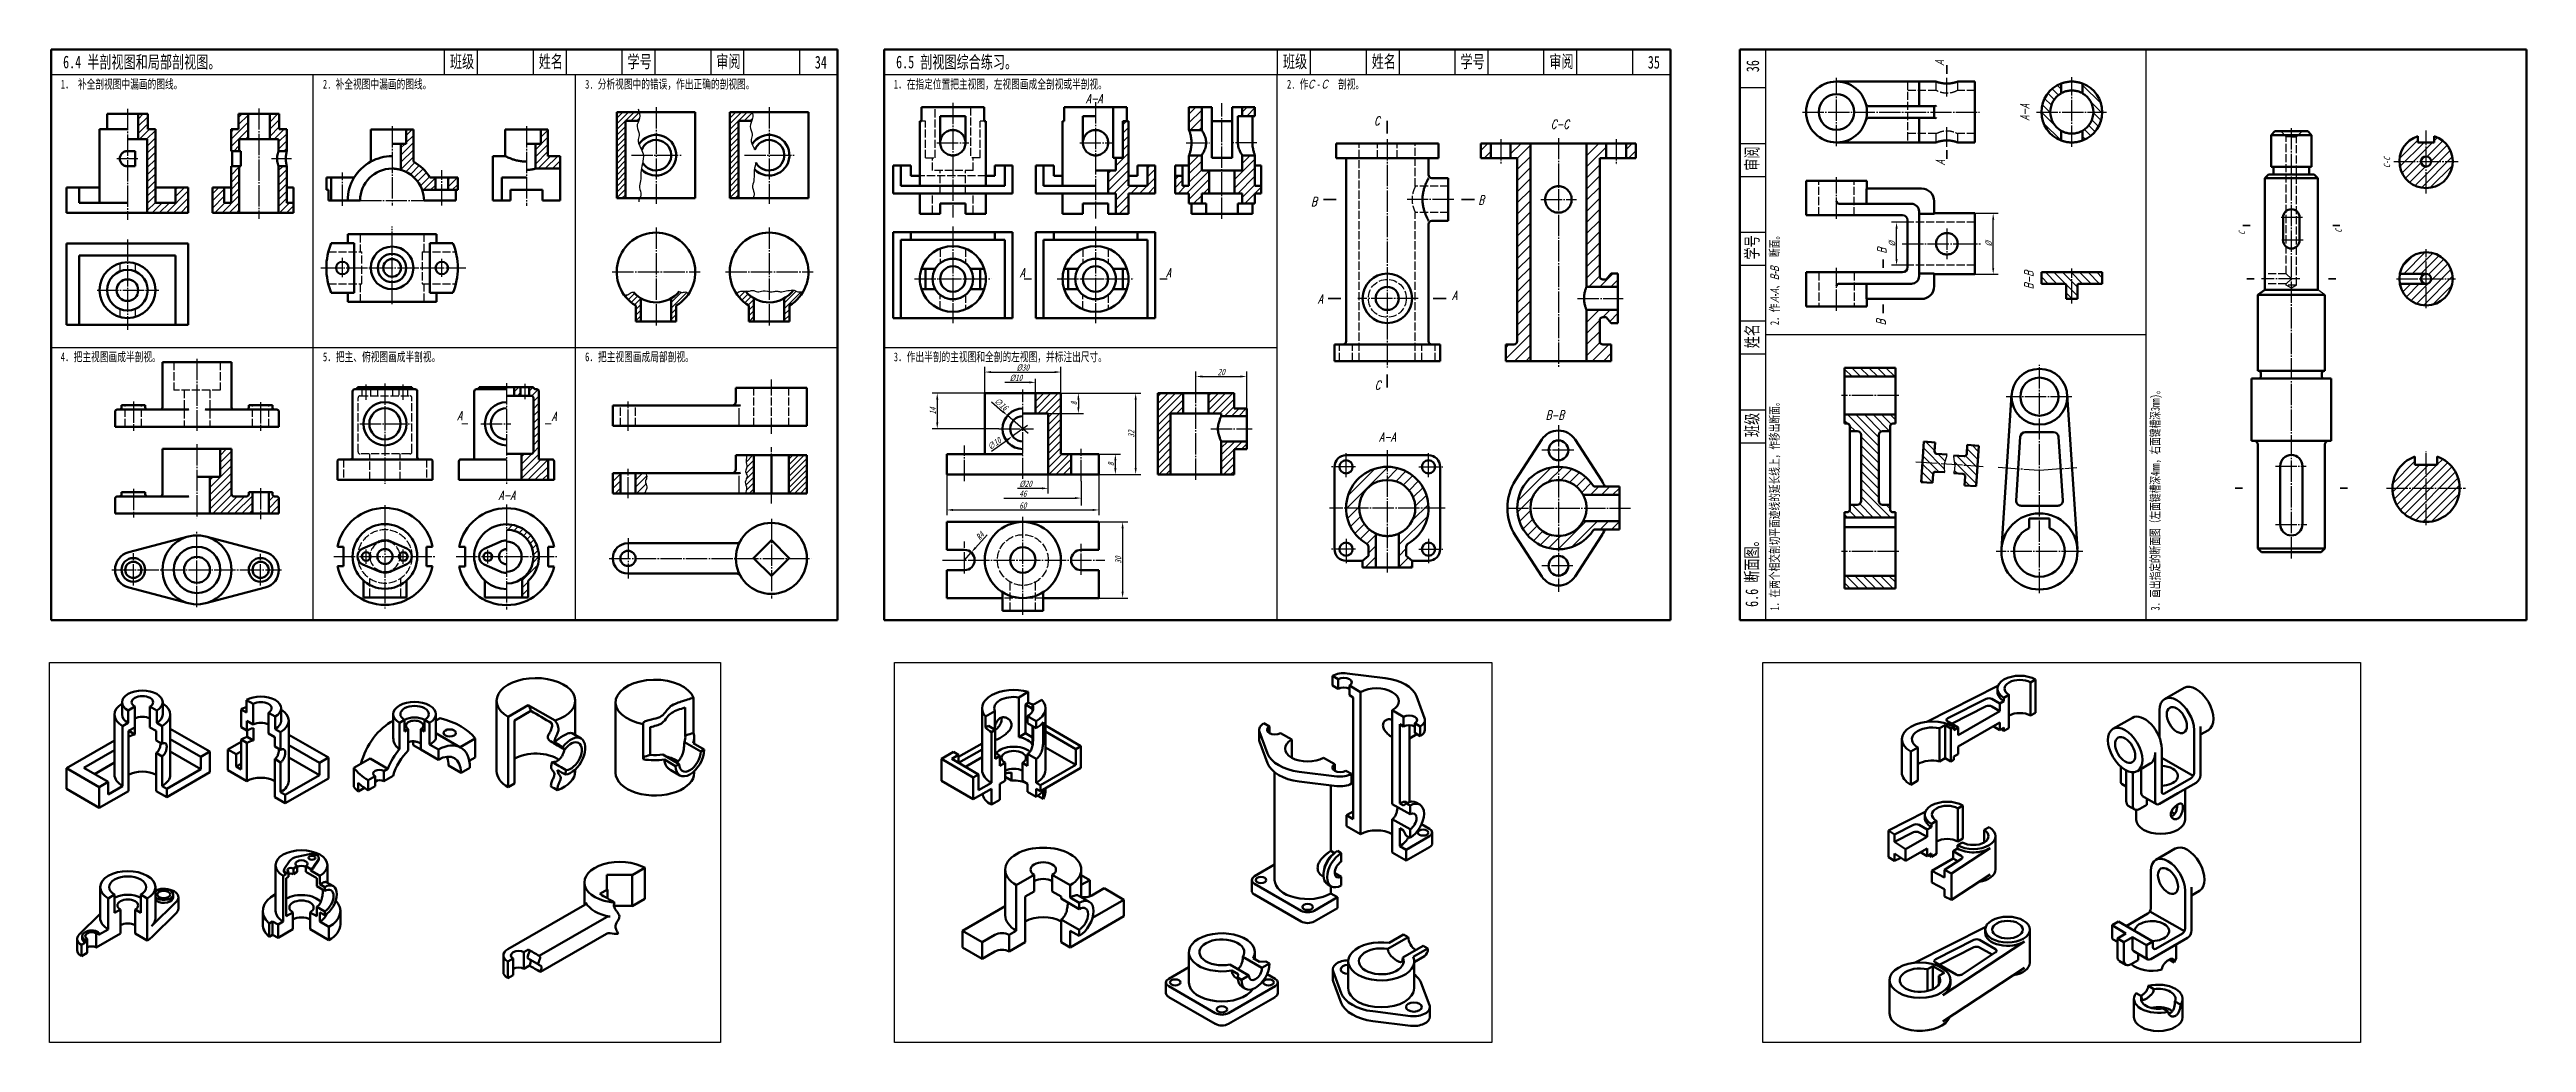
# Model space of a CAD drawing. Header units: millimetres. Extents: x -334 to 3025, y 133 to 867.
# Drawn here: x 698 to 1674, y 190 to 581 of the extents above; entities that cross this region are included whole.
import ezdxf

# ---------------------------------------------------------------- set-up
doc = ezdxf.new("R2010")
doc.units = ezdxf.units.MM
doc.header["$LTSCALE"] = 0.8
doc.header["$PDMODE"] = 33
doc.header["$PDSIZE"] = 1.5
doc.linetypes.add('myCENTER', pattern=[18, 15, -1, 1, -1])
doc.linetypes.add('myHIDDEN', pattern=[5, 4, -1])
doc.layers.get('Defpoints').update_dxf_attribs({"lineweight": 20})
for name, color, linetype, lineweight in [('中心线', 7, 'myCENTER', 25), ('剖面线', 7, 'Continuous', 25), ('尺寸', 7, 'Continuous', 25), ('标注', 7, 'Continuous', 25), ('标题文字', 7, 'Continuous', 25), ('答案中心线', 1, 'myCENTER', 25), ('答案剖面线', 1, 'Continuous', 25), ('答案尺寸', 1, 'Continuous', 25), ('答案标注', 1, 'Continuous', 25), ('答案粗实线', 1, 'Continuous', 50), ('答案细实线', 1, 'Continuous', 25), ('粗实线', 7, 'Continuous', 50), ('细实线', 7, 'Continuous', 25), ('虚线', 7, 'myHIDDEN', 25)]:
    doc.layers.add(name, color=color, linetype=linetype, lineweight=lineweight)
doc.styles.add('字母标注-2.5号', font='txt.shx', dxfattribs={"width": 0.7, "oblique": 15, "height": 2.5})
doc.styles.add('尺寸文字1-2.5号', font='SimSun.ttf', dxfattribs={"width": 0.7, "oblique": 15, "height": 2.5})
doc.styles.add('标题字母', font='', dxfattribs={"width": 0.7, "oblique": 15, "height": 5})
doc.styles.add('标题汉字1-5号', font='SimSun.ttf', dxfattribs={"width": 0.7, "height": 5})
doc.styles.add('标题汉字2-3.5号', font='SimSun.ttf', dxfattribs={"width": 0.7, "height": 3.5})
doc.styles.get('标题字母').set_extended_font_data('FZFangSong-Z02')
doc.dimstyles.new('尺寸25', dxfattribs={"dimtxt": 2.5, "dimasz": 2.5, "dimexe": 2, "dimexo": 0, "dimgap": 0.5, "dimtad": 1, "dimdec": 0, "dimdsep": 46, "dimtxsty": '尺寸文字1-2.5号', "dimcen": 0, "dimadec": 0, "dimazin": 0, "dimtfac": 1, "dimtdec": 0, "dimtmove": 0, "dimatfit": 3, "dimfxl": 0, "dimarcsym": 0})
pattern_1 = [(8e-14, (603.32, -273.442), (-2e-15, 2.5), [])]
pattern_2 = [(360, (-124.0595, 453.9375), (1e-14, 2), [])]
pattern_3 = [(360, (-149.4677, 489.4844), (1e-14, 2), [])]
pattern_4 = [(45, (0, 0), (-1.4142136, 1.4142136), [])]
pattern_5 = [(1e-12, (662.3223, -320.8386), (-3e-14, 2), [])]
pattern_6 = [(45, (898.9992, 455.359), (-1.122532, 1.122532), [])]
pattern_7 = [(360, (690.947, -355.6076), (9e-14, 2), [])]
pattern_8 = [(270, (-944.875, -151.5016), (1, 8e-14), [])]
pattern_9 = [(360, (625.6847, -377.2579), (3e-14, 1), [])]
pattern_10 = [(45, (1121.2114, 413.7291), (-1.414214, 1.414214), [])]
pattern_11 = [(360, (733.6102, -471.153), (5e-14, 2), [])]
pattern_12 = [(1e-12, (-353.3593, 615.8166), (-5e-14, 2), [])]
pattern_13 = [(135, (1679.0114, 357.0133), (-1.683798, -1.683798), [])]
pattern_14 = [(225, (2605.6016, 172.466), (1.683798, -1.683798), [])]

msp = doc.modelspace()

# ---------------------------------------------------------------- texts
at = {"layer": '标注', "oblique": 15, "width": 0.7}
for s, height, style, p in [('A', 3.5, '字母标注-2.5号', (1444.85, 575.01)), ('A-A', 3.5, '字母标注-2.5号', (1478.41, 553.23)), ('A', 3.5, '字母标注-2.5号', (1445.12, 535.72)), ('C-C', 2.5, '尺寸文字1-2.5号', (1620.7, 534.53)), ('C', 2.5, '尺寸文字1-2.5号', (1563.5, 508.2)), ('C', 2.5, '尺寸文字1-2.5号', (1601.63, 509.04)), ('B', 3.5, '字母标注-2.5号', (1422.1, 500.79)), ('B-B', 3.5, '字母标注-2.5号', (1480.02, 486.73)), ('B', 3.5, '字母标注-2.5号', (1421.74, 472.56))]:
    msp.add_text(s, height=height, rotation=90, dxfattribs=dict(at, style=style)).set_placement(p)
at = {"layer": '标注', "style": '字母标注-2.5号', "oblique": 15, "width": 0.7}
for s, p in [('C', (1220.2, 551.36)), ('C-C', (1289.88, 550.03)), ('B', (1195.42, 519.55)), ('B', (1261.29, 520.16)), ('A', (1198.12, 481.16)), ('A', (1250.99, 482.61)), ('C', (1220.5, 447.18)), ('A-A', (1222.21, 426.75)), ('B-B', (1287.89, 435.39))]:
    msp.add_text(s, height=3.5, dxfattribs=at).set_placement(p)
at = {"layer": '标题文字', "width": 0.7}
for s, height, style, p in [('6.4 半剖视图和局部剖视图。', 5, '标题汉字1-5号', (703.44, 573.84)), ('班级', 5, '标题汉字1-5号', (855.93, 574.01)), ('姓名', 5, '标题汉字1-5号', (890.93, 574.01)), ('学号', 5, '标题汉字1-5号', (925.93, 574.01)), ('审阅', 5, '标题汉字1-5号', (960.93, 574.01)), ('34', 5, '标题汉字1-5号', (999.76, 573.74)), ('6.5 剖视图综合练习。', 5, '标题汉字1-5号', (1031.79, 573.84)), ('班级', 5, '标题汉字1-5号', (1184.28, 574.01)), ('姓名', 5, '标题汉字1-5号', (1219.28, 574.01)), ('学号', 5, '标题汉字1-5号', (1254.28, 574.01)), ('审阅', 5, '标题汉字1-5号', (1289.28, 574.01)), ('35', 5, '标题汉字1-5号', (1328.11, 573.74)), ('1． 补全剖视图中漏画的图线。', 3.5, '标题汉字2-3.5号', (702.54, 565.84)), ('2. 补全视图中漏画的图线。', 3.5, '标题汉字2-3.5号', (805.88, 565.84)), ('3. 分析视图中的错误，作出正确的剖视图。', 3.5, '标题汉字2-3.5号', (909.21, 565.84)), ('1．在指定位置把主视图，左视图画成全剖视或半剖视。', 3.5, '标题汉字2-3.5号', (1030.89, 565.84)), ('2. 作       剖视。', 3.5, '标题汉字2-3.5号', (1185.89, 565.84)), ('4．把主视图画成半剖视。', 3.5, '标题汉字2-3.5号', (702.54, 458.34)), ('5．把主、俯视图画成半剖视。', 3.5, '标题汉字2-3.5号', (805.88, 458.34)), ('6．把主视图画成局部剖视。', 3.5, '标题汉字2-3.5号', (909.21, 458.34)), ('3．作出半剖的主视图和全剖的左视图，并标注出尺寸。', 3.5, '标题汉字2-3.5号', (1030.89, 458.34))]:
    msp.add_text(s, height=height, dxfattribs=dict(at, style=style)).set_placement(p)
for s, height, style, p in [('36', 5, '标题汉字1-5号', (1371.95, 572.3)), ('审阅', 5, '标题汉字1-5号', (1371.68, 533.47)), ('学号', 5, '标题汉字1-5号', (1371.68, 498.47)), ('2．作           断面。', 3.5, '标题汉字2-3.5号', (1379.85, 472.58)), ('姓名', 5, '标题汉字1-5号', (1371.68, 463.47)), ('1．在两个相交剖切平面迹线的延长线上，作移出断面。', 3.5, '标题汉字2-3.5号', (1379.85, 360.08)), ('3. 画出指定的断面图（左面键槽深4mm，右面键槽深3mm)。', 3.5, '标题汉字2-3.5号', (1529.85, 360.08)), ('班级', 5, '标题汉字1-5号', (1371.68, 428.47)), ('6.6 断面图。', 5, '标题汉字1-5号', (1371.57, 361.49))]:
    msp.add_text(s, height=height, rotation=90, dxfattribs=dict(at, style=style)).set_placement(p)
at = {"layer": '标题文字', "style": '标题字母', "oblique": 15, "width": 0.7}
msp.add_text('C - C', height=3.5, dxfattribs=at).set_placement((1194.18, 565.84))
msp.add_text('A-A、B-B', height=3.5, rotation=90, dxfattribs=at).set_placement((1379.85, 481.37))
at = {"layer": '答案尺寸', "char_height": 2.5, "attachment_point": 5, "style": '尺寸文字1-2.5号'}
for s, insert in [('%%C10', (1079.05, 451.78)), ('%%C20', (1082.85, 409.99)), ('46', (1081.76, 406.16))]:
    msp.add_mtext(s, dxfattribs=dict(at, insert=insert))
for s, insert, rotation in [('∅16', (1073.16, 441.47), 319.30954), ('∅10', (1070.48, 425.84), 35.50088)]:
    msp.add_mtext(s, dxfattribs=dict(at, insert=insert, rotation=rotation))
at = {"layer": '答案标注', "style": '字母标注-2.5号', "oblique": 15, "width": 0.7}
for s, p in [('A-A', (1106.65, 560.13)), ('A', (1080.61, 491.56)), ('A', (1138.23, 491.56)), ('A', (858.85, 435.14)), ('A', (896.06, 434.87)), ('A-A', (875.15, 403.76))]:
    msp.add_text(s, height=3.5, dxfattribs=at).set_placement(p)

# ---------------------------------------------------------------- blocks, each defined once
blk = doc.blocks.new('*D4')
at = {"layer": 'Defpoints', "color": 0}
for p in [(1066.76, 445.73), (1048.02, 431.73), (1072.27, 431.73)]:
    blk.add_point(p, dxfattribs=at)
at = {"layer": '答案尺寸', "color": 0, "lineweight": -2}
for p, q in [((1066.76, 445.73), (1046.02, 445.73)), ((1048.02, 443.23), (1048.02, 434.23)), ((1072.27, 431.73), (1046.02, 431.73))]:
    blk.add_line(p, q, dxfattribs=at)
at = {"layer": '答案尺寸', "color": 0}
for points in [[(1047.6, 443.23), (1048.44, 443.23), (1048.02, 445.73)], [(1047.6, 434.23), (1048.44, 434.23), (1048.02, 431.73)]]:
    blk.add_solid(points, dxfattribs=at)
at = {"layer": '答案尺寸', "color": 0, "insert": (1046.27, 438.73), "char_height": 2.5, "attachment_point": 5, "rotation": 90, "style": '尺寸文字1-2.5号'}
blk.add_mtext('14', dxfattribs=at)
blk = doc.blocks.new('*D5')
at = {"layer": 'Defpoints', "color": 0}
for p in [(1096.76, 445.73), (1091.76, 437.73), (1103.64, 437.73)]:
    blk.add_point(p, dxfattribs=at)
at = {"layer": '答案尺寸', "color": 0, "lineweight": -2}
for p, q in [((1096.76, 445.73), (1105.64, 445.73)), ((1103.64, 443.23), (1103.64, 440.23)), ((1091.76, 437.73), (1105.64, 437.73))]:
    blk.add_line(p, q, dxfattribs=at)
at = {"layer": '答案尺寸', "color": 0}
for points in [[(1103.23, 443.23), (1104.06, 443.23), (1103.64, 445.73)], [(1103.23, 440.23), (1104.06, 440.23), (1103.64, 437.73)]]:
    blk.add_solid(points, dxfattribs=at)
at = {"layer": '答案尺寸', "color": 0, "insert": (1101.89, 441.73), "char_height": 2.5, "attachment_point": 5, "rotation": 90, "style": '尺寸文字1-2.5号'}
blk.add_mtext('8', dxfattribs=at)
blk = doc.blocks.new('*D6')
at = {"layer": 'Defpoints', "color": 0}
for p in [(1096.76, 454.09), (1066.76, 445.73), (1096.76, 445.73)]:
    blk.add_point(p, dxfattribs=at)
at = {"layer": '答案尺寸', "color": 0, "lineweight": -2}
for p, q in [((1066.76, 445.73), (1066.76, 456.09)), ((1069.26, 454.09), (1094.26, 454.09)), ((1096.76, 445.73), (1096.76, 456.09))]:
    blk.add_line(p, q, dxfattribs=at)
at = {"layer": '答案尺寸', "color": 0}
for points in [[(1069.26, 454.5), (1069.26, 453.67), (1066.76, 454.09)], [(1094.26, 454.5), (1094.26, 453.67), (1096.76, 454.09)]]:
    blk.add_solid(points, dxfattribs=at)
at = {"layer": '答案尺寸', "color": 0, "insert": (1081.76, 455.84), "char_height": 2.5, "attachment_point": 5, "style": '尺寸文字1-2.5号'}
blk.add_mtext('%%C30', dxfattribs=at)
blk = doc.blocks.new('*D7')
at = {"layer": 'Defpoints', "color": 0}
for p in [(1111.76, 421.73), (1118.23, 421.73), (1111.76, 413.73)]:
    blk.add_point(p, dxfattribs=at)
at = {"layer": '答案尺寸', "color": 0, "lineweight": -2}
for p, q in [((1111.76, 421.73), (1120.23, 421.73)), ((1111.76, 413.73), (1120.23, 413.73)), ((1118.23, 416.23), (1118.23, 419.23))]:
    blk.add_line(p, q, dxfattribs=at)
at = {"layer": '答案尺寸', "color": 0}
for points in [[(1117.81, 419.23), (1118.65, 419.23), (1118.23, 421.73)], [(1117.81, 416.23), (1118.65, 416.23), (1118.23, 413.73)]]:
    blk.add_solid(points, dxfattribs=at)
at = {"layer": '答案尺寸', "color": 0, "insert": (1116.48, 417.73), "char_height": 2.5, "attachment_point": 5, "rotation": 90, "style": '尺寸文字1-2.5号'}
blk.add_mtext('8', dxfattribs=at)
blk = doc.blocks.new('*D8')
at = {"layer": 'Defpoints', "color": 0}
for p in [(1096.76, 445.73), (1126.23, 445.73), (1111.76, 413.73)]:
    blk.add_point(p, dxfattribs=at)
at = {"layer": '答案尺寸', "color": 0, "lineweight": -2}
for p, q in [((1096.76, 445.73), (1128.23, 445.73)), ((1126.23, 416.23), (1126.23, 443.23)), ((1111.76, 413.73), (1128.23, 413.73))]:
    blk.add_line(p, q, dxfattribs=at)
at = {"layer": '答案尺寸', "color": 0}
for points in [[(1125.81, 443.23), (1126.65, 443.23), (1126.23, 445.73)], [(1125.81, 416.23), (1126.65, 416.23), (1126.23, 413.73)]]:
    blk.add_solid(points, dxfattribs=at)
at = {"layer": '答案尺寸', "color": 0, "insert": (1124.48, 429.73), "char_height": 2.5, "attachment_point": 5, "rotation": 90, "style": '尺寸文字1-2.5号'}
blk.add_mtext('32', dxfattribs=at)
blk = doc.blocks.new('*D9')
at = {"layer": 'Defpoints', "color": 0}
for p in [(1169.99, 452.34), (1149.99, 448.97), (1169.99, 439.73)]:
    blk.add_point(p, dxfattribs=at)
at = {"layer": '答案尺寸', "color": 0, "lineweight": -2}
for p, q in [((1149.99, 448.97), (1149.99, 454.34)), ((1152.49, 452.34), (1167.49, 452.34)), ((1169.99, 439.73), (1169.99, 454.34))]:
    blk.add_line(p, q, dxfattribs=at)
at = {"layer": '答案尺寸', "color": 0}
for points in [[(1152.49, 452.76), (1152.49, 451.93), (1149.99, 452.34)], [(1167.49, 452.76), (1167.49, 451.93), (1169.99, 452.34)]]:
    blk.add_solid(points, dxfattribs=at)
at = {"layer": '答案尺寸', "color": 0, "insert": (1159.99, 454.09), "char_height": 2.5, "attachment_point": 5, "style": '尺寸文字1-2.5号'}
blk.add_mtext('20', dxfattribs=at)
blk = doc.blocks.new('*D10')
at = {"layer": 'Defpoints', "color": 0}
for p in [(1111.76, 394.99), (1111.76, 364.99), (1121.09, 364.99)]:
    blk.add_point(p, dxfattribs=at)
at = {"layer": '答案尺寸', "color": 0, "lineweight": -2}
for p, q in [((1111.76, 394.99), (1123.09, 394.99)), ((1121.09, 392.49), (1121.09, 367.49)), ((1111.76, 364.99), (1123.09, 364.99))]:
    blk.add_line(p, q, dxfattribs=at)
at = {"layer": '答案尺寸', "color": 0}
for points in [[(1120.67, 392.49), (1121.5, 392.49), (1121.09, 394.99)], [(1120.67, 367.49), (1121.5, 367.49), (1121.09, 364.99)]]:
    blk.add_solid(points, dxfattribs=at)
at = {"layer": '答案尺寸', "color": 0, "insert": (1119.34, 379.99), "char_height": 2.5, "attachment_point": 5, "rotation": 90, "style": '尺寸文字1-2.5号'}
blk.add_mtext('30', dxfattribs=at)
blk = doc.blocks.new('*D11')
at = {"layer": 'Defpoints', "color": 0}
for p in [(1061.43, 382.97), (1058.76, 379.99)]:
    blk.add_point(p, dxfattribs=at)
at = {"layer": '答案尺寸', "color": 0, "lineweight": -2}
for p, q in [((1058.76, 379.99), (1061.43, 382.97)), ((1067.63, 389.9), (1063.1, 384.83))]:
    blk.add_line(p, q, dxfattribs=at)
at = {"layer": '答案尺寸', "color": 0}
blk.add_solid([(1062.79, 385.11), (1063.41, 384.56), (1061.43, 382.97)], dxfattribs=at)
at = {"layer": '答案尺寸', "color": 0, "insert": (1064.89, 389.46), "char_height": 2.5, "attachment_point": 5, "rotation": 48.15731, "style": '尺寸文字1-2.5号'}
blk.add_mtext('R4', dxfattribs=at)
blk = doc.blocks.new('*D12')
at = {"layer": 'Defpoints', "color": 0}
for p in [(1051.76, 413.73), (1111.76, 413.73), (1111.76, 399.73)]:
    blk.add_point(p, dxfattribs=at)
at = {"layer": '答案尺寸', "color": 0, "lineweight": -2}
for p, q in [((1051.76, 413.73), (1051.76, 397.73)), ((1111.76, 413.73), (1111.76, 397.73)), ((1054.26, 399.73), (1109.26, 399.73))]:
    blk.add_line(p, q, dxfattribs=at)
at = {"layer": '答案尺寸', "color": 0}
for points in [[(1054.26, 400.15), (1054.26, 399.31), (1051.76, 399.73)], [(1109.26, 400.15), (1109.26, 399.31), (1111.76, 399.73)]]:
    blk.add_solid(points, dxfattribs=at)
at = {"layer": '答案尺寸', "color": 0, "insert": (1081.76, 401.48), "char_height": 2.5, "attachment_point": 5, "style": '尺寸文字1-2.5号'}
blk.add_mtext('60', dxfattribs=at)
blk = doc.blocks.new('*D2')
at = {"layer": 'Defpoints', "color": 0}
for p in [(1426.15, 513.17), (1430.5, 513.17), (1430.5, 496.17)]:
    blk.add_point(p, dxfattribs=at)
at = {"layer": '尺寸', "color": 0, "lineweight": -2}
for p, q in [((1430.5, 513.17), (1424.15, 513.17)), ((1426.15, 498.67), (1426.15, 510.67)), ((1430.5, 496.17), (1424.15, 496.17))]:
    blk.add_line(p, q, dxfattribs=at)
at = {"layer": '尺寸', "color": 0}
for points in [[(1425.74, 510.67), (1426.57, 510.67), (1426.15, 513.17)], [(1425.74, 498.67), (1426.57, 498.67), (1426.15, 496.17)]]:
    blk.add_solid(points, dxfattribs=at)
at = {"layer": '尺寸', "color": 0, "insert": (1424.4, 504.67), "char_height": 2.5, "attachment_point": 5, "rotation": 90, "style": '尺寸文字1-2.5号'}
blk.add_mtext('%%c', dxfattribs=at)
blk = doc.blocks.new('*D3')
at = {"layer": 'Defpoints', "color": 0}
for p in [(1457, 516.67), (1464.24, 516.67), (1457, 492.67)]:
    blk.add_point(p, dxfattribs=at)
at = {"layer": '尺寸', "color": 0, "lineweight": -2}
for p, q in [((1457, 516.67), (1466.24, 516.67)), ((1464.24, 495.17), (1464.24, 514.17)), ((1457, 492.67), (1466.24, 492.67))]:
    blk.add_line(p, q, dxfattribs=at)
at = {"layer": '尺寸', "color": 0}
for points in [[(1463.83, 514.17), (1464.66, 514.17), (1464.24, 516.67)], [(1463.83, 495.17), (1464.66, 495.17), (1464.24, 492.67)]]:
    blk.add_solid(points, dxfattribs=at)
at = {"layer": '尺寸', "color": 0, "insert": (1462.49, 504.67), "char_height": 2.5, "attachment_point": 5, "rotation": 90, "style": '尺寸文字1-2.5号'}
blk.add_mtext('%%c', dxfattribs=at)

# ---------------------------------------------------------------- dimensions: what is measured, and where the dimension line sits
at = {"layer": '尺寸'}
for base, p1, p2, picture, middle in [((1426.15, 513.17), (1430.5, 496.17), (1430.5, 513.17), '*D2', (1424.4, 504.67)), ((1464.24, 516.67), (1457, 492.67), (1457, 516.67), '*D3', (1462.49, 504.67))]:
    dim = msp.add_linear_dim(base=base, p1=p1, p2=p2, angle=90, text='%%c', dimstyle='尺寸25', dxfattribs=at)
    dim.commit()
    dim.dimension.update_dxf_attribs({"geometry": picture, "text_midpoint": middle})
at = {"layer": '答案尺寸'}
dim = msp.add_linear_dim(base=(1096.76, 454.09), p1=(1066.76, 445.73), p2=(1096.76, 445.73), text='%%C30', dimstyle='尺寸25', dxfattribs=at)
dim.commit()
dim.dimension.update_dxf_attribs({"geometry": '*D6', "text_midpoint": (1081.76, 455.84)})
for base, p1, p2, picture, middle in [((1169.99, 452.34), (1149.99, 448.97), (1169.99, 439.73), '*D9', (1159.99, 454.09)), ((1111.76, 399.73), (1051.76, 413.73), (1111.76, 413.73), '*D12', (1081.76, 401.48))]:
    dim = msp.add_linear_dim(base=base, p1=p1, p2=p2, dimstyle='尺寸25', dxfattribs=at)
    dim.commit()
    dim.dimension.update_dxf_attribs({"geometry": picture, "text_midpoint": middle})
for base, p1, p2, picture, middle in [((1048.02, 431.73), (1066.76, 445.73), (1072.27, 431.73), '*D4', (1046.27, 438.73)), ((1103.64, 437.73), (1096.76, 445.73), (1091.76, 437.73), '*D5', (1101.89, 441.73)), ((1126.23, 445.73), (1111.76, 413.73), (1096.76, 445.73), '*D8', (1124.48, 429.73)), ((1118.23, 421.73), (1111.76, 413.73), (1111.76, 421.73), '*D7', (1116.48, 417.73)), ((1121.09, 364.99), (1111.76, 394.99), (1111.76, 364.99), '*D10', (1119.34, 379.99))]:
    dim = msp.add_linear_dim(base=base, p1=p1, p2=p2, angle=90, dimstyle='尺寸25', dxfattribs=at)
    dim.commit()
    dim.dimension.update_dxf_attribs({"geometry": picture, "text_midpoint": middle})
dim = msp.add_radius_dim(center=(1058.76, 379.99), mpoint=(1061.43, 382.97), dimstyle='尺寸25', dxfattribs=at)
dim.commit()
dim.dimension.update_dxf_attribs({"geometry": '*D11', "text_midpoint": (1064.89, 389.46)})

# ---------------------------------------------------------------- hatches: boundary and pattern name
at = {"layer": '剖面线'}
h = msp.add_hatch(dxfattribs=at)
h.set_pattern_fill('ANSI31', color=256, scale=0.5, style=0)
h.set_pattern_definition([(45, (898.9992, 452.9472), (-1.122532, 1.122532), [])])
edge = h.paths.add_edge_path()
edge.add_line((921.66, 522.58), (925.16, 522.58))
edge.add_line((925.16, 522.58), (925.16, 553.08))
edge.add_line((925.16, 553.08), (930.32, 553.08))
edge.add_spline(control_points=[(930.32, 553.08), (930.46, 553.43), (930.91, 554.57), (930.74, 555.75), (930.52, 556.58)], knot_values=[1.32318, 1.32318, 1.32318, 1.32318, 2.401232, 4.900822, 4.900822, 4.900822, 4.900822], degree=3, periodic=0)
edge.add_line((930.52, 556.58), (921.66, 556.58))
edge.add_line((921.66, 556.58), (921.66, 522.58))
h = msp.add_hatch(dxfattribs=at)
h.set_pattern_fill('_USER', color=256, scale=2, angle=45, style=0, pattern_type=0)
h.set_pattern_definition([(45, (704.8127, -99.5057), (-1.4142136, 1.4142136), [])])
h.paths.add_polyline_path([(736.81, 549.84), (736.81, 555.84), (733.06, 555.84), (733.06, 545.84), (736.56, 545.84), (736.56, 516.84), (752.81, 516.84), (752.81, 526.84), (747.81, 526.84), (747.81, 520.84), (739.81, 520.84), (739.81, 549.84)])
h = msp.add_hatch(dxfattribs=at)
h.set_pattern_fill('_USER', color=256, scale=2, angle=45, style=0, pattern_type=0)
h.set_pattern_definition([(45, (698.462, -99.5057), (-1.4142136, 1.4142136), [])])
h.paths.add_polyline_path([(791.65, 535.23), (788.4, 535.23), (788.4, 516.84), (794.3, 516.84), (794.3, 520.84), (791.65, 520.84)])
h.paths.add_polyline_path([(784.9, 545.84), (788.4, 545.84), (788.4, 541.23), (791.65, 541.23), (791.65, 549.84), (788.65, 549.84), (788.65, 555.84), (784.9, 555.84)])
h.paths.add_polyline_path([(772.9, 545.84), (776.4, 545.84), (776.4, 555.84), (772.65, 555.84), (772.65, 549.84), (769.65, 549.84), (769.65, 541.23), (772.9, 541.23)])
h.paths.add_polyline_path([(767, 526.84), (762.3, 526.84), (762.3, 516.84), (772.9, 516.84), (772.9, 535.23), (769.65, 535.23), (769.65, 520.84), (767, 520.84)])
h = msp.add_hatch(dxfattribs=at)
h.set_pattern_fill('_USER', color=256, scale=2, angle=45, style=0, pattern_type=0)
h.set_pattern_definition(pattern_4)
h.paths.add_polyline_path([(850.27, 530.79), (848.07, 530.79, 0.131574), (841.52, 537.05), (841.52, 549.69), (838.72, 549.69), (838.72, 544.09), (836.62, 544.09), (836.62, 533.8, -0.241931), (845, 525.89), (850.27, 525.89)])
h = msp.add_hatch(dxfattribs=at)
h.set_pattern_fill('_USER', color=256, scale=2, angle=45, style=0, pattern_type=0)
h.set_pattern_definition(pattern_4)
h.paths.add_polyline_path([(899.44, 539.19), (894.54, 539.19), (894.54, 549.69), (891.74, 549.69), (891.74, 544.09), (889.64, 544.09), (889.64, 534.29), (899.44, 534.29)])
h = msp.add_hatch(dxfattribs=at)
h.set_pattern_fill('_USER', color=256, scale=2, angle=45, style=0, pattern_type=0)
h.set_pattern_definition(pattern_4)
h.paths.add_polyline_path([(859.02, 530.79), (855.17, 530.79), (855.17, 525.89), (859.02, 525.89)])
h = msp.add_hatch(dxfattribs=at)
h.set_pattern_fill('ANSI31', color=256, scale=0.5, style=0)
h.set_pattern_definition(pattern_6)
edge = h.paths.add_edge_path()
edge.add_arc((937.16, 493.57), 12, 222.11009, 240, ccw=False)
edge.add_spline(control_points=[(928.26, 485.53), (927.94, 485.56), (927.28, 485.61), (926.41, 484.48), (925.35, 484.46), (924.63, 484.46)], knot_values=[0, 0, 0, 0, 0.915, 1.847561, 3.883074, 3.883074, 3.883074, 3.883074], degree=3, periodic=0)
edge.add_arc((937.16, 493.57), 15.5, 216.03745, 238.92705)
edge.add_line((929.16, 480.3), (929.16, 474.07))
edge.add_line((929.16, 474.07), (931.16, 474.07))
edge.add_line((931.16, 474.07), (931.16, 483.18))
edge = h.paths.add_edge_path()
edge.add_arc((937.16, 493.57), 15.5, 301.07295, 327.70489)
edge.add_spline(control_points=[(950.27, 485.29), (950.15, 485.24), (949.77, 485.04), (949.04, 486.06), (947.66, 485.2), (946.74, 485.63), (946.33, 485.83)], knot_values=[0, 0, 0, 0, 0.353957, 1.203303, 2.812638, 4.137326, 4.137326, 4.137326, 4.137326], degree=3, periodic=0)
edge.add_arc((937.16, 493.57), 12, 300, 319.78175, ccw=False)
edge.add_line((943.16, 483.18), (943.16, 474.07))
edge.add_line((943.16, 474.07), (945.16, 474.07))
edge.add_line((945.16, 474.07), (945.16, 480.3))
h = msp.add_hatch(dxfattribs=at)
h.set_pattern_fill('ANSI31', color=256, scale=0.75, angle=90, style=0)
h.set_pattern_definition(pattern_13)
h.paths.add_polyline_path([(1425.67, 368.8), (1425.67, 373.8), (1405.67, 373.8), (1405.67, 368.8)])
h.paths.add_polyline_path([(1425.67, 396.8), (1425.67, 398.8), (1424.67, 398.8, -0.414214), (1423.67, 399.8), (1423.67, 401.8), (1420.67, 401.8, -0.414214), (1419.17, 403.3), (1419.17, 429.3, -0.414214), (1420.67, 430.8), (1423.67, 430.8), (1423.67, 432.8, -0.414214), (1424.67, 433.8), (1425.67, 433.8), (1425.67, 437.3), (1405.67, 437.3), (1405.67, 433.8), (1406.67, 433.8, -0.414214), (1407.67, 432.8), (1407.67, 430.8), (1410.67, 430.8, -0.414214), (1412.17, 429.3), (1412.17, 403.3, -0.414214), (1410.67, 401.8), (1407.67, 401.8), (1407.67, 399.8, -0.414214), (1406.67, 398.8), (1405.67, 398.8), (1405.67, 396.8)])
h.paths.add_polyline_path([(1405.67, 455.8), (1405.67, 452.3), (1425.67, 452.3), (1425.67, 455.8)])
h = msp.add_hatch(dxfattribs=at)
h.set_pattern_fill('ANSI31', color=256, scale=0.975, style=0)
h.set_pattern_definition([(45, (1179.661, 361.887), (-2.18894, 2.18894), [])])
h.paths.add_polyline_path([(1229.96, 390.41), (1229.96, 377.08), (1235.16, 377.08), (1235.16, 379.68), (1232.89, 381.63), (1232.89, 385.28, -0.267949), (1233.54, 386.4, 3.732051), (1217.29, 386.4, -0.267949), (1217.94, 385.28), (1217.94, 381.63), (1215.66, 379.68), (1215.66, 377.08), (1220.86, 377.08), (1220.86, 390.41, -4.641705)])
h = msp.add_hatch(dxfattribs=at)
h.set_pattern_fill('ANSI31', color=256, scale=0.975, style=0)
h.set_pattern_definition([(45, (1183.9525, 358.5692), (-2.18894, 2.18894), [])])
h.paths.add_polyline_path([(1302.63, 405.68), (1316.93, 405.68), (1316.93, 408.93), (1307.47, 408.93, -0.250492), (1306.39, 409.51, 3.296663), (1306.39, 391.45, -0.250492), (1307.47, 392.03), (1316.93, 392.03), (1316.93, 395.28), (1302.63, 395.28, -4)])
at = {"layer": '答案剖面线'}
h = msp.add_hatch(dxfattribs=at)
h.set_pattern_fill('ANSI31', color=256, scale=0.75, angle=90, style=0)
h.set_pattern_definition([(135, (1689.3974, 303.227), (-1.683798, -1.683798), [])])
h.paths.add_polyline_path([(1490.99, 563.97), (1490.99, 567.83, 0.690596), (1490.99, 545.39), (1490.99, 549.25, -0.57735)])
h.paths.add_polyline_path([(1499.49, 549.25), (1499.49, 545.39, 0.690596), (1499.49, 567.83), (1499.49, 563.97, -0.57735)])
h = msp.add_hatch(dxfattribs=at)
h.set_pattern_fill('ANSI31', color=256, scale=0.5, style=0)
h.set_pattern_definition([(45, (943.5782, 452.9472), (-1.122532, 1.122532), [])])
edge = h.paths.add_edge_path()
edge.add_line((966.24, 522.58), (969.74, 522.58))
edge.add_line((969.74, 522.58), (969.74, 553.08))
edge.add_line((969.74, 553.08), (974.9, 553.08))
edge.add_spline(control_points=[(974.9, 553.08), (975.04, 553.43), (975.49, 554.57), (975.32, 555.75), (975.1, 556.58)], knot_values=[1.32318, 1.32318, 1.32318, 1.32318, 2.401232, 4.900822, 4.900822, 4.900822, 4.900822], degree=3, periodic=0)
edge.add_line((975.1, 556.58), (966.24, 556.58))
edge.add_line((966.24, 556.58), (966.24, 522.58))
h = msp.add_hatch(dxfattribs=at)
h.set_pattern_fill('ANSI31', color=256, scale=0.75, style=0)
h.set_pattern_definition([(45, (898.9467, 314.2004), (-1.683798, 1.683798), [])])
h.paths.add_polyline_path([(1152.25, 524.5), (1155.25, 524.5), (1155.25, 533.5), (1152.25, 533.5), (1152.25, 539.5), (1147.25, 539.5), (1147.25, 527.5), (1144.75, 527.5), (1144.75, 531.5), (1141.75, 531.5), (1141.75, 524.5), (1147.25, 524.5), (1147.25, 520.5), (1152.25, 520.5)])
h.paths.add_polyline_path([(1152.25, 558.5), (1147.25, 558.5), (1147.25, 549.5), (1152.25, 549.5)])
h.paths.add_polyline_path([(1173.25, 555), (1173.25, 558.5), (1168.25, 558.5), (1168.25, 555)])
h.paths.add_polyline_path([(1173.25, 539.5), (1168.25, 539.5), (1168.25, 533.5), (1165.25, 533.5), (1165.25, 524.5), (1168.25, 524.5), (1168.25, 520.5), (1173.25, 520.5), (1173.25, 524.5), (1175.75, 524.5), (1175.75, 527.5), (1173.25, 527.5)])
h = msp.add_hatch(dxfattribs=at)
h.set_pattern_fill('ANSI31', color=256, scale=0.75, style=0)
h.set_pattern_definition([(45, (910.7062, 314.2004), (-1.683798, 1.683798), [])])
h.paths.add_polyline_path([(1123.42, 553), (1121.17, 553), (1121.17, 538.5), (1118.42, 538.5), (1118.42, 533.5), (1115.42, 533.5), (1115.42, 524.5), (1118.42, 524.5), (1118.42, 516.5), (1123.42, 516.5), (1123.42, 524.5), (1133.92, 524.5), (1133.92, 535.5), (1130.92, 535.5), (1130.92, 527.5), (1123.42, 527.5)])
h = msp.add_hatch(dxfattribs=at)
h.set_pattern_fill('ANSI31', color=256, scale=0.75, angle=180, style=0)
h.set_pattern_definition(pattern_14)
h.paths.add_polyline_path([(1632.86, 537.12), (1624.36, 537.12, 0.414214), (1634.86, 526.62), (1634.86, 535.12, -0.414214)])
h.paths.add_polyline_path([(1631.61, 544.62), (1631.61, 547.11, 0.324772), (1624.36, 537.12), (1632.86, 537.12, -0.414214), (1634.86, 539.12), (1634.86, 544.62)])
h.paths.add_polyline_path([(1638.11, 547.11), (1638.11, 544.62), (1634.86, 544.62), (1634.86, 539.12, -0.414214), (1636.86, 537.12), (1645.36, 537.12, 0.324772)])
h.paths.add_polyline_path([(1645.36, 537.12), (1636.86, 537.12, -0.414214), (1634.86, 535.12), (1634.86, 526.62, 0.414214)])
h = msp.add_hatch(dxfattribs=at)
h.set_pattern_fill('ANSI31', color=256, scale=0.975, style=0)
h.set_pattern_definition([(45, (1183.9525, 366.811), (-2.188937, 2.188937), [])])
h.paths.add_polyline_path([(1266.23, 544.24), (1262.33, 544.24), (1262.33, 538.39), (1266.23, 538.39)])
h.paths.add_polyline_path([(1274.03, 544.24), (1274.03, 538.39), (1276.63, 538.39), (1276.63, 466.24, -0.414214), (1275.33, 464.94), (1272.08, 464.94), (1272.08, 458.44), (1281.83, 458.44), (1281.83, 544.24)])
h.paths.add_polyline_path([(1303.93, 544.24), (1303.93, 487.69), (1316.28, 487.69), (1316.28, 492.89), (1313.68, 492.89), (1311.73, 490.62), (1310.43, 490.62, -0.414214), (1309.13, 491.92), (1309.13, 538.39), (1311.73, 538.39), (1311.73, 544.24)])
h.paths.add_polyline_path([(1319.53, 538.39), (1323.43, 538.39), (1323.43, 544.24), (1319.53, 544.24)])
h.paths.add_polyline_path([(1316.28, 478.59), (1303.93, 478.59), (1303.93, 458.44), (1313.68, 458.44), (1313.68, 464.94), (1310.43, 464.94, -0.414214), (1309.13, 466.24), (1309.13, 474.37, -0.414214), (1310.43, 475.67), (1311.73, 475.67), (1313.68, 473.39), (1316.28, 473.39)])
h = msp.add_hatch(dxfattribs=at)
h.set_pattern_fill('ANSI31', color=256, scale=0.75, angle=180, style=0)
h.set_pattern_definition(pattern_14)
h.paths.add_polyline_path([(1634.86, 488.83), (1624.55, 488.83, 10.403882), (1624.55, 492.83), (1634.86, 492.83, -1)])
h = msp.add_hatch(dxfattribs=at)
h.set_pattern_fill('ANSI31', color=256, scale=0.75, angle=90, style=0)
h.set_pattern_definition([(135, (1696.6585, 301.7912), (-1.683798, -1.683798), [])])
h.paths.add_polyline_path([(1507.24, 488.92), (1507.24, 493.42), (1483.24, 493.42), (1483.24, 488.92), (1492.49, 488.92, -0.414214), (1492.99, 488.42), (1492.99, 482.92), (1497.49, 482.92), (1497.49, 488.42, -0.414214), (1497.99, 488.92)])
h = msp.add_hatch(dxfattribs=at)
h.set_pattern_fill('ANSI31', color=256, scale=0.5, style=0)
h.set_pattern_definition(pattern_6)
edge = h.paths.add_edge_path()
edge.add_line((973.74, 480.3), (973.74, 474.07))
edge.add_line((973.74, 474.07), (975.74, 474.07))
edge.add_line((975.74, 474.07), (975.74, 483.18))
edge.add_arc((981.74, 493.57), 12, 219.42116, 240, ccw=False)
edge.add_spline(control_points=[(972.47, 485.95), (972.25, 485.97), (971.47, 486.05), (970.12, 486.07), (969.23, 485.34), (968.79, 485.06)], knot_values=[3.334667, 3.334667, 3.334667, 3.334667, 3.985645, 5.662923, 7.223851, 7.223851, 7.223851, 7.223851], degree=3, periodic=0)
edge.add_arc((981.74, 493.57), 15.5, 213.30142, 238.92705)
edge = h.paths.add_edge_path()
edge.add_line((987.74, 474.07), (989.74, 474.07))
edge.add_line((989.74, 474.07), (989.74, 480.3))
edge.add_arc((981.74, 493.57), 15.5, 301.07295, 329.84066)
edge.add_spline(control_points=[(995.15, 485.79), (994.46, 485.69), (993.14, 485.47), (991.95, 486.24), (991.35, 486.38)], knot_values=[26.394806, 26.394806, 26.394806, 26.394806, 28.425386, 30.305349, 30.305349, 30.305349, 30.305349], degree=3, periodic=0)
edge.add_arc((981.74, 493.57), 12, 300, 323.1559, ccw=False)
edge.add_line((987.74, 483.18), (987.74, 474.07))
h = msp.add_hatch(dxfattribs=at)
h.set_pattern_fill('ANSI31', color=256, scale=0.6375, style=0)
h.set_pattern_definition([(45, (357.879, -220.1537), (-1.4312283, 1.4312283), [])])
h.paths.add_polyline_path([(883.76, 448.15), (881.21, 448.15), (881.21, 444.75), (883.76, 444.75)])
h.paths.add_polyline_path([(890.99, 446.45, 0.414214), (890.14, 447.3), (889.71, 447.3, -0.414214), (888.86, 448.15), (887.16, 448.15), (887.16, 444.75), (888.01, 444.75, -0.414214), (888.86, 443.9), (888.86, 422.65, -0.414214), (888.01, 421.8), (884.19, 421.8), (884.19, 411.6), (894.6, 411.6), (894.6, 419.68), (890.99, 419.68)])
h = msp.add_hatch(dxfattribs=at)
h.set_pattern_fill('_USER', color=256, scale=2, angle=45, style=0, pattern_type=0)
h.set_pattern_definition([(45, (1111.7599, 413.7291), (-1.41421, 1.41421), [])])
h.paths.add_polyline_path([(1091.76, 413.73), (1100.76, 413.73), (1100.76, 421.73), (1096.76, 421.73), (1096.76, 445.73), (1086.76, 445.73), (1086.76, 437.73), (1091.76, 437.73)])
h = msp.add_hatch(dxfattribs=at)
h.set_pattern_fill('_USER', color=256, scale=2, angle=45, style=0, pattern_type=0)
h.set_pattern_definition(pattern_10)
h.paths.add_polyline_path([(1134.99, 445.73), (1134.99, 413.73), (1139.99, 413.73), (1139.99, 437.73), (1144.99, 437.73), (1144.99, 445.73)])
h = msp.add_hatch(dxfattribs=at)
h.set_pattern_fill('_USER', color=256, scale=2, angle=45, style=0, pattern_type=0)
h.set_pattern_definition(pattern_10)
h.paths.add_polyline_path([(1154.99, 445.73), (1154.99, 437.73), (1159.99, 437.73), (1159.99, 436.73), (1169.99, 436.73), (1169.99, 439.73), (1164.99, 439.73), (1164.99, 445.73)])
h = msp.add_hatch(dxfattribs=at)
h.set_pattern_fill('ANSI31', color=256, scale=0.6375, style=0)
h.set_pattern_definition([(45, (708.6106, 198.4585), (-1.431228, 1.431228), [])])
h.paths.add_polyline_path([(769.83, 405.92), (769.83, 423.77), (765.36, 423.77), (765.36, 412.72), (761.33, 412.72), (761.33, 398.27), (778.11, 398.27), (778.11, 406.77), (776.63, 406.77), (776.63, 405.92, -0.414214), (775.78, 405.07), (770.68, 405.07, -0.414214)])
h.paths.add_polyline_path([(784.49, 398.27), (788.53, 398.27), (788.53, 404.22, 0.414214), (787.68, 405.07), (786.83, 405.07, -0.414214), (785.98, 405.92), (785.98, 406.77), (784.49, 406.77)])
h = msp.add_hatch(dxfattribs=at)
h.set_pattern_fill('ANSI31', color=256, scale=0.5, style=0)
h.set_pattern_definition([(45, (907.5143, 241.1447), (-1.122532, 1.122532), [])])
edge = h.paths.add_edge_path()
edge.add_spline(control_points=[(972.78, 421.26), (972.83, 420.98), (972.91, 420.23), (972.4, 418.69), (973.37, 416.83), (972.02, 414.88), (973.62, 412.91), (971.76, 410.67), (973.28, 408.55), (972.48, 406.84), (972.49, 406.26)], knot_values=[1.359391, 1.359391, 1.359391, 1.359391, 2.218471, 3.644746, 6.017916, 7.778773, 9.746931, 12.193976, 14.689452, 16.589079, 16.589079, 16.589079, 16.589079], degree=3, periodic=0)
edge.add_line((972.49, 406.26), (975.7, 406.26))
edge.add_line((975.7, 406.26), (975.7, 421.26))
edge.add_line((975.7, 421.26), (972.78, 421.26))
h.paths.add_polyline_path([(996.62, 421.26), (989.54, 421.26), (989.54, 406.26), (996.62, 406.26)])
h = msp.add_hatch(dxfattribs=at)
h.set_pattern_fill('_USER', color=256, scale=2, angle=45, style=0, pattern_type=0)
h.set_pattern_definition(pattern_10)
h.paths.add_polyline_path([(1164.99, 423.73), (1169.99, 423.73), (1169.99, 426.73), (1159.99, 426.73), (1159.99, 413.73), (1164.99, 413.73)])
h = msp.add_hatch(dxfattribs=at)
h.set_pattern_fill('ANSI31', color=256, scale=0.75, angle=90, style=0)
h.set_pattern_definition(pattern_13)
edge = h.paths.add_edge_path()
edge.add_line((1441.14, 422.86), (1441.37, 426.35))
edge.add_line((1441.37, 426.35), (1436.88, 426.65))
edge.add_line((1436.88, 426.65), (1435.83, 410.68))
edge.add_line((1435.83, 410.68), (1440.32, 410.39))
edge.add_line((1440.32, 410.39), (1440.55, 413.88))
edge.add_arc((1441.55, 413.81), 1, 86.2402, 176.2402, ccw=False)
edge.add_line((1441.61, 414.81), (1445.23, 414.57))
edge.add_spline(control_points=[(1445.23, 414.57), (1445.14, 415.28), (1444.82, 417.17), (1445.5, 419.41), (1446.01, 421.07), (1446.12, 421.53)], knot_values=[4.246334, 4.246334, 4.246334, 4.246334, 6.370607, 9.896122, 11.269307, 11.269307, 11.269307, 11.269307], degree=3, periodic=0)
edge.add_line((1446.12, 421.53), (1442.07, 421.8))
edge.add_arc((1442.14, 422.79), 1, 176.2402, 266.2402, ccw=False)
h = msp.add_hatch(dxfattribs=at)
h.set_pattern_fill('ANSI31', color=256, scale=0.75, angle=90, style=0)
h.set_pattern_definition(pattern_13)
edge = h.paths.add_edge_path()
edge.add_line((1452.74, 420.92), (1448.7, 421.19))
edge.add_spline(control_points=[(1448.7, 421.19), (1448.74, 420.71), (1449.03, 419), (1449.42, 416.7), (1448.85, 414.86), (1448.67, 414.17)], knot_values=[4.246334, 4.246334, 4.246334, 4.246334, 5.619519, 9.145034, 11.269307, 11.269307, 11.269307, 11.269307], degree=3, periodic=0)
edge.add_line((1448.67, 414.17), (1452.28, 413.94))
edge.add_arc((1452.22, 412.94), 1, 356.2402, 446.2402, ccw=False)
edge.add_line((1453.22, 412.87), (1452.99, 409.38))
edge.add_line((1452.99, 409.38), (1457.48, 409.08))
edge.add_line((1457.48, 409.08), (1458.53, 425.05))
edge.add_line((1458.53, 425.05), (1454.04, 425.35))
edge.add_line((1454.04, 425.35), (1453.81, 421.85))
edge.add_arc((1452.81, 421.92), 1, 266.2402, 356.2402, ccw=False)
h = msp.add_hatch(dxfattribs=at)
h.set_pattern_fill('ANSI31', color=256, scale=0.75, angle=180, style=0)
h.set_pattern_definition([(225, (1673.519, 337.369), (1.6838, -1.6838), [])])
h.paths.add_polyline_path([(1639.26, 420.77), (1639.26, 417.52), (1630.46, 417.52), (1630.46, 420.77, 5.851841)])
h = msp.add_hatch(dxfattribs=at)
h.set_pattern_fill('_USER', color=256, scale=2, angle=45, style=0, pattern_type=0)
h.set_pattern_definition(pattern_4)
h.paths.add_polyline_path([(923.12, 414.26), (920.12, 414.26), (920.12, 406.26), (923.12, 406.26)])
h = msp.add_hatch(dxfattribs=at)
h.set_pattern_fill('_USER', color=256, scale=2, angle=45, style=0, pattern_type=0)
h.set_pattern_definition(pattern_4)
edge = h.paths.add_edge_path()
edge.add_spline(control_points=[(932.9, 406.26), (932.9, 406.35), (932.88, 407.22), (934.15, 408.75), (932.55, 410.72), (933.77, 412.48), (933.35, 413.66), (933.24, 414.26)], knot_values=[4.226885, 4.226885, 4.226885, 4.226885, 4.528905, 6.97595, 8.944108, 10.704965, 12.495995, 12.495995, 12.495995, 12.495995], degree=3, periodic=0)
edge.add_line((933.24, 414.26), (929.12, 414.26))
edge.add_line((929.12, 414.26), (929.12, 406.26))
edge.add_line((929.12, 406.26), (932.9, 406.26))
h = msp.add_hatch(dxfattribs=at)
h.set_pattern_fill('ANSI31', color=256, scale=0.6375, style=0)
h.set_pattern_definition([(45, (357.879, -217.6188), (-1.4312283, 1.4312283), [])])
h.paths.add_polyline_path([(878.24, 394.06), (878.24, 391.94, -0.730212), (884.4, 372.66), (884.4, 365.16), (886.74, 365.16), (886.74, 371.81, 0.6885)])
at = {"layer": '答案剖面线', "extrusion": (-0.707107, -0.408248, 0.57735)}
h = msp.add_hatch(dxfattribs=at)
h.set_pattern_fill('ANSI31', color=256, scale=0.975, angle=90, style=0)
h.set_pattern_definition([(180, (366.4514, 673.6485), (1e-14, -3.09562), [])])
h.paths.add_polyline_path([(362.77, 677.33), (366.45, 673.65), (371.97, 679.16), (323.43, 727.7), (319.02, 723.29), (322.33, 719.98), (323.8, 721.45), (365.35, 679.9)])
h.paths.add_polyline_path([(314.61, 718.88), (312.4, 716.67), (315.71, 713.36), (317.92, 715.57)])
h.paths.add_polyline_path([(344.76, 749.03), (348.07, 745.72), (350.27, 747.92), (346.96, 751.23)])
h.paths.add_polyline_path([(335.93, 740.2), (367.92, 708.21), (374.91, 715.2), (371.97, 718.14), (370.5, 716.67), (370.68, 714.28), (369.21, 712.81), (342.18, 739.83), (343.65, 741.3), (340.35, 744.61)])
h.paths.add_polyline_path([(383, 707.11), (380.06, 710.05), (373.07, 703.06), (384.47, 691.67), (389.98, 697.18), (386.31, 700.86), (383.73, 698.28), (377.67, 704.35), (379.14, 705.82), (381.53, 705.64)])
at = {"layer": '答案剖面线', "extrusion": (0.707107, -0.408248, 0.57735)}
h = msp.add_hatch(dxfattribs=at)
h.set_pattern_fill('ANSI31', color=256, scale=0.75, style=0)
h.set_pattern_definition([(360, (968.2137, -613.3288), (5e-15, 2.38125), [])])
h.paths.add_polyline_path([(971.04, -616.16), (982.36, -604.84), (979.53, -602.02), (968.21, -613.33)])
h.paths.add_polyline_path([(988.01, -630.86), (990.56, -628.32), (1006.96, -644.72), (1004.42, -647.27), (1006.11, -648.97), (1004.98, -650.1), (1006.96, -652.08), (1018.28, -640.76), (1016.3, -638.78), (1015.17, -639.92), (1013.47, -638.22), (1010.92, -640.76), (994.52, -624.36), (997.06, -621.81), (995.37, -620.12), (996.5, -618.99), (995.37, -617.85), (984.05, -629.17), (985.18, -630.3), (986.32, -629.17)])
h.paths.add_polyline_path([(1026.76, -649.25), (1015.45, -660.56), (1017.43, -662.54), (1028.74, -651.23)])
at = {"layer": '答案剖面线', "extrusion": (0.707107, 0.408248, -0.57735)}
h = msp.add_hatch(dxfattribs=at)
h.set_pattern_fill('_USER', color=256, scale=2, angle=45, style=0, pattern_type=0)
h.set_pattern_definition(pattern_3)
h.paths.add_polyline_path([(-108.7, 495.39), (-110.82, 497.51), (-106.58, 501.75), (-109.23, 504.4), (-116.3, 497.33), (-113.83, 494.86), (-117.09, 491.6), (-114.79, 489.3)])
at = {"layer": '答案剖面线', "extrusion": (0.707107, -0.408248, 0.57735)}
h = msp.add_hatch(dxfattribs=at)
h.set_pattern_fill('_USER', color=256, scale=2, angle=45, style=0, pattern_type=0)
h.set_pattern_definition(pattern_7)
edge = h.paths.add_edge_path()
edge.add_spline(control_points=[(715.49, -346.7), (715.65, -346.43), (715.83, -346.26), (716.45, -345.78), (717.09, -345.56), (718.37, -345.18), (719, -345.01), (719.89, -344.59), (720.38, -344.31), (721.53, -343.03), (721.99, -342.1), (722.57, -340.58), (722.74, -340.06), (722.93, -339.5)], knot_values=[0, 0, 0, 0, 1.445088, 1.445088, 5.671828, 5.671828, 9.640181, 9.640181, 12.134555, 12.134555, 15.427966, 15.427966, 17.187232, 17.187232, 17.187232, 17.187232], degree=3, periodic=0)
edge.add_spline(control_points=[(721.46, -342.99), (722.1, -341.98), (722.51, -340.74), (722.93, -339.5)], knot_values=[0, 0, 0, 0, 3.578988, 3.578988, 3.578988, 3.578988], degree=3, periodic=0)
edge.add_spline(control_points=[(715.49, -346.7), (715.65, -346.43), (715.83, -346.26), (716.45, -345.78), (717.09, -345.56), (718.37, -345.18), (719, -345.01), (719.89, -344.59), (720.38, -344.31), (721.53, -343.03), (721.99, -342.1), (722.57, -340.58), (722.74, -340.06), (722.93, -339.5)], knot_values=[0, 0, 0, 0, 1.445088, 1.445088, 5.671828, 5.671828, 9.640181, 9.640181, 12.134555, 12.134555, 15.427966, 15.427966, 17.187232, 17.187232, 17.187232, 17.187232], degree=3, periodic=0)
edge.add_spline(control_points=[(721.46, -342.99), (722.1, -341.98), (722.51, -340.74), (722.93, -339.5)], knot_values=[0, 0, 0, 0, 3.578988, 3.578988, 3.578988, 3.578988], degree=3, periodic=0)
edge.add_spline(control_points=[(715.49, -346.7), (715.65, -346.43), (715.83, -346.26), (716.45, -345.78), (717.09, -345.56), (718.37, -345.18), (719, -345.01), (719.89, -344.59), (720.38, -344.31), (721.53, -343.03), (721.99, -342.1), (722.57, -340.58), (722.74, -340.06), (722.93, -339.5)], knot_values=[0, 0, 0, 0, 1.445088, 1.445088, 5.671828, 5.671828, 9.640181, 9.640181, 12.134555, 12.134555, 15.427966, 15.427966, 17.187232, 17.187232, 17.187232, 17.187232], degree=3, periodic=0)
edge.add_spline(control_points=[(721.46, -342.99), (722.1, -341.98), (722.51, -340.74), (722.93, -339.5)], knot_values=[0, 0, 0, 0, 3.578988, 3.578988, 3.578988, 3.578988], degree=3, periodic=0)
edge.add_spline(control_points=[(715.49, -346.7), (715.65, -346.43), (715.83, -346.26), (716.45, -345.78), (717.09, -345.56), (718.37, -345.18), (719, -345.01), (719.89, -344.59), (720.38, -344.31), (721.53, -343.03), (721.99, -342.1), (722.57, -340.58), (722.74, -340.06), (722.93, -339.5)], knot_values=[0, 0, 0, 0, 1.445088, 1.445088, 5.671828, 5.671828, 9.640181, 9.640181, 12.134555, 12.134555, 15.427966, 15.427966, 17.187232, 17.187232, 17.187232, 17.187232], degree=3, periodic=0)
edge.add_spline(control_points=[(721.46, -342.99), (722.1, -341.98), (722.51, -340.74), (722.93, -339.5)], knot_values=[0, 0, 0, 0, 3.578988, 3.578988, 3.578988, 3.578988], degree=3, periodic=0)
edge.add_spline(control_points=[(715.49, -346.7), (715.65, -346.43), (715.83, -346.26), (716.45, -345.78), (717.09, -345.56), (718.37, -345.18), (719, -345.01), (719.89, -344.59), (720.38, -344.31), (721.53, -343.03), (721.99, -342.1), (722.57, -340.58), (722.74, -340.06), (722.93, -339.5)], knot_values=[0, 0, 0, 0, 1.445088, 1.445088, 5.671828, 5.671828, 9.640181, 9.640181, 12.134555, 12.134555, 15.427966, 15.427966, 17.187232, 17.187232, 17.187232, 17.187232], degree=3, periodic=0)
edge.add_spline(control_points=[(721.46, -342.99), (722.1, -341.98), (722.51, -340.74), (722.93, -339.5)], knot_values=[0, 0, 0, 0, 3.578988, 3.578988, 3.578988, 3.578988], degree=3, periodic=0)
edge.add_spline(control_points=[(715.49, -346.7), (715.65, -346.43), (715.83, -346.26), (716.45, -345.78), (717.09, -345.56), (718.37, -345.18), (719, -345.01), (719.89, -344.59), (720.38, -344.31), (721.53, -343.03), (721.99, -342.1), (722.57, -340.58), (722.74, -340.06), (722.93, -339.5)], knot_values=[0, 0, 0, 0, 1.445088, 1.445088, 5.671828, 5.671828, 9.640181, 9.640181, 12.134555, 12.134555, 15.427966, 15.427966, 17.187232, 17.187232, 17.187232, 17.187232], degree=3, periodic=0)
edge.add_spline(control_points=[(721.46, -342.99), (722.1, -341.98), (722.51, -340.74), (722.93, -339.5)], knot_values=[0, 0, 0, 0, 3.578988, 3.578988, 3.578988, 3.578988], degree=3, periodic=0)
edge.add_line((722.93, -339.5), (718.2, -334.78))
edge.add_line((718.2, -334.78), (715.72, -337.25))
edge.add_line((715.72, -337.25), (721.46, -342.98))
edge.add_spline(control_points=[(715.49, -346.7), (715.65, -346.43), (715.83, -346.26), (716.45, -345.78), (717.09, -345.56), (718.37, -345.18), (719, -345.01), (719.89, -344.59), (720.38, -344.31), (721.53, -343.03), (721.99, -342.1), (722.57, -340.58), (722.74, -340.06), (722.93, -339.5)], knot_values=[0, 0, 0, 0, 1.445088, 1.445088, 5.671828, 5.671828, 9.640181, 9.640181, 12.134555, 12.134555, 15.427966, 15.427966, 17.187232, 17.187232, 17.187232, 17.187232], degree=3, periodic=0)
edge.add_spline(control_points=[(721.46, -342.99), (722.1, -341.98), (722.51, -340.74), (722.93, -339.5)], knot_values=[0, 0, 0, 0, 3.578988, 3.578988, 3.578988, 3.578988], degree=3, periodic=0)
edge.add_spline(control_points=[(715.49, -346.7), (715.65, -346.43), (715.83, -346.26), (716.45, -345.78), (717.09, -345.56), (718.37, -345.18), (719, -345.01), (719.89, -344.59), (720.38, -344.31), (721.53, -343.03), (721.99, -342.1), (722.57, -340.58), (722.74, -340.06), (722.93, -339.5)], knot_values=[0, 0, 0, 0, 1.445088, 1.445088, 5.671828, 5.671828, 9.640181, 9.640181, 12.134555, 12.134555, 15.427966, 15.427966, 17.187232, 17.187232, 17.187232, 17.187232], degree=3, periodic=0)
edge.add_spline(control_points=[(721.46, -342.99), (722.1, -341.98), (722.51, -340.74), (722.93, -339.5)], knot_values=[0, 0, 0, 0, 3.578988, 3.578988, 3.578988, 3.578988], degree=3, periodic=0)
h = msp.add_hatch(dxfattribs=at)
h.set_pattern_fill('_USER', color=256, scale=2.5, angle=45, style=0, pattern_type=0)
h.set_pattern_definition(pattern_1)
h.paths.add_polyline_path([(619.58, -275.56), (621.86, -277.84), (635.3, -264.41), (637.79, -266.9), (644.86, -259.83), (642.21, -257.18), (637.97, -261.42), (635.85, -259.3)])
at = {"layer": '答案剖面线', "extrusion": (0.707107, 0.408248, -0.57735)}
h = msp.add_hatch(dxfattribs=at)
h.set_pattern_fill('_USER', color=256, scale=2, angle=45, style=0, pattern_type=0)
h.set_pattern_definition(pattern_2)
h.paths.add_polyline_path([(-99.4, 470.29), (-96.91, 467.8), (-89.84, 474.87), (-92.49, 477.52), (-96.73, 473.28), (-98.85, 475.4), (-104.94, 469.31), (-102.66, 467.03)])
h = msp.add_hatch(dxfattribs=at)
h.set_pattern_fill('_USER', color=256, scale=2, angle=45, style=0, pattern_type=0)
h.set_pattern_definition(pattern_3)
h.paths.add_polyline_path([(-124.81, 505.84), (-122.31, 503.34), (-115.24, 510.41), (-117.9, 513.07), (-122.14, 508.82), (-124.26, 510.95), (-130.35, 504.85), (-128.07, 502.58)])
at = {"layer": '答案剖面线', "extrusion": (0.707107, -0.408248, 0.57735)}
h = msp.add_hatch(dxfattribs=at)
h.set_pattern_fill('_USER', color=256, scale=2, angle=45, style=0, pattern_type=0)
h.set_pattern_definition(pattern_5)
edge = h.paths.add_edge_path()
edge.add_line((671.97, -323.56), (668.51, -327.03))
edge.add_line((668.51, -327.03), (672.24, -330.75))
edge.add_ellipse((677.67, -342.12), major_axis=(0, 12.6), ratio=1, start_angle=331.12762, end_angle=385.52878, ccw=False)
edge.add_line((683.75, -331.09), (691.03, -323.81))
edge.add_line((691.03, -323.81), (689.55, -322.32))
edge.add_line((689.55, -322.32), (693.51, -318.36))
edge.add_line((693.51, -318.36), (691.53, -316.38))
edge.add_line((691.53, -316.38), (682.58, -325.33))
edge.add_arc((677.67, -342.12), 17.5, 73.6854, 103.66775)
edge.add_line((673.53, -325.12), (671.97, -323.56))
at = {"layer": '答案剖面线', "extrusion": (0.707107, 0.408248, -0.57735)}
h = msp.add_hatch(dxfattribs=at)
h.set_pattern_fill('_USER', color=256, scale=2, angle=45, style=0, pattern_type=0)
h.set_pattern_definition([(1e-11, (-164.8226, 518.1858), (-4e-13, 2), [])])
h.paths.add_polyline_path([(-161.36, 521.65), (-164.82, 518.19), (-157.89, 511.26), (-150.96, 518.19), (-152.45, 519.67), (-148.49, 523.63), (-150.47, 525.61), (-157.89, 518.19)])
at = {"layer": '答案剖面线', "extrusion": (0.707107, -0.408248, 0.57735)}
h = msp.add_hatch(dxfattribs=at)
h.set_pattern_fill('_USER', color=256, scale=2, angle=45, style=0, pattern_type=0)
h.set_pattern_definition(pattern_7)
h.paths.add_polyline_path([(714.99, -336.52), (715.72, -337.25), (718.2, -334.78), (714.99, -331.57), (697.48, -349.07), (699.96, -351.55)])
h = msp.add_hatch(dxfattribs=at)
h.set_pattern_fill('ANSI31', color=256, scale=0.9, style=0)
h.set_pattern_definition([(360, (778.5267, -440.2675), (1e-14, 2.8575), [])])
h.paths.add_polyline_path([(785.99, -432.8), (778.53, -440.27), (785.65, -447.4), (780.22, -452.83), (783.62, -456.22), (789.05, -450.79), (791.08, -452.83), (797.19, -446.72), (795.16, -444.68), (798.55, -441.29), (796.69, -439.42), (806.53, -429.58), (805, -428.05), (787.69, -445.36), (782.6, -440.27), (788.03, -434.84)])
at = {"layer": '答案剖面线', "extrusion": (-0.707107, -0.408248, 0.57735)}
h = msp.add_hatch(dxfattribs=at)
h.set_pattern_fill('ANSI31', color=256, scale=0.9, angle=90, style=0)
h.set_pattern_definition([(180, (291.842, 624.6706), (3e-14, -2.8575), [])])
h.paths.add_polyline_path([(291.84, 624.67), (295.24, 628.06), (292.52, 630.78), (294.22, 632.48), (292.18, 634.51), (290.48, 632.82), (282.34, 640.96), (278.94, 637.57), (283.02, 633.5), (280.98, 631.46), (287.09, 625.35), (289.13, 627.39)])
h.paths.add_polyline_path([(268.42, 648.09), (271.82, 651.48), (269.44, 653.86), (266.05, 650.47)])
at = {"layer": '答案剖面线', "extrusion": (0.707107, 0.408248, -0.57735)}
h = msp.add_hatch(dxfattribs=at)
h.set_pattern_fill('_USER', color=256, scale=2, angle=45, style=0, pattern_type=0)
h.set_pattern_definition(pattern_2)
h.paths.add_polyline_path([(-106.91, 462.79), (-109.18, 465.06), (-115.11, 459.13), (-112.84, 456.86)])
h = msp.add_hatch(dxfattribs=at)
h.set_pattern_fill('_USER', color=256, scale=2, angle=45, style=0, pattern_type=0)
h.set_pattern_definition(pattern_3)
h.paths.add_polyline_path([(-119.04, 485.06), (-121.33, 487.35), (-134.34, 474.35), (-126.84, 466.86), (-119.77, 473.93), (-123.09, 477.25), (-127.34, 473.01), (-129.21, 474.88)])
at = {"layer": '答案剖面线', "extrusion": (8.64031e-14, 0.816497, 0.57735)}
h = msp.add_hatch(dxfattribs=at)
h.set_pattern_fill('_USER', color=256, angle=45, style=0, pattern_type=0)
h.set_pattern_definition(pattern_8)
edge = h.paths.add_edge_path()
edge.add_spline(control_points=[(-932.08, -156.44), (-932.09, -156.81), (-932.4, -158), (-933.79, -158.64), (-934.92, -159.09)], knot_values=[4.901537, 4.901537, 4.901537, 4.901537, 6.227718, 9.583827, 9.583827, 9.583827, 9.583827], degree=3, periodic=0)
edge.add_arc((-936.74, -170.95), 12, 81.27696, 105)
edge.add_line((-939.85, -159.36), (-946.29, -152.92))
edge.add_ellipse((-936.74, -170.95), major_axis=(0, 15.5), ratio=1, start_angle=342.48477, end_angle=373.92705, ccw=False)
edge.add_line((-944.87, -151.5), (-940.47, -155.9))
edge.add_line((-946.29, -152.92), (-944.87, -151.5))
h = msp.add_hatch(dxfattribs=at)
h.set_pattern_fill('_USER', color=256, angle=45, style=0, pattern_type=0)
h.set_pattern_definition(pattern_8)
edge = h.paths.add_edge_path()
edge.add_spline(control_points=[(-948.66, -172.4), (-948.8, -172.48), (-949.89, -173.08), (-950.97, -173.71), (-951.93, -174.07)], knot_values=[28.955033, 28.955033, 28.955033, 28.955033, 29.436703, 32.51645, 32.51645, 32.51645, 32.51645], degree=3, periodic=0)
edge.add_ellipse((-936.74, -170.95), major_axis=(0, 15.5), ratio=1, start_angle=76.07295, end_angle=101.61541, ccw=False)
edge.add_line((-951.79, -167.22), (-956.19, -162.82))
edge.add_line((-956.19, -162.82), (-954.77, -161.4))
edge.add_line((-954.77, -161.4), (-948.33, -167.84))
edge.add_arc((-936.74, -170.95), 12, 165, 186.95136)
at = {"layer": '答案剖面线', "extrusion": (0.707107, -0.408248, 0.57735)}
h = msp.add_hatch(dxfattribs=at)
h.set_pattern_fill('_USER', color=256, scale=2.5, angle=45, style=0, pattern_type=0)
h.set_pattern_definition(pattern_1)
h.paths.add_polyline_path([(615.34, -279.81), (617.62, -282.08), (621.86, -277.84), (619.58, -275.56)])
at = {"layer": '答案剖面线', "extrusion": (0.707107, 0.408248, -0.57735)}
h = msp.add_hatch(dxfattribs=at)
h.set_pattern_fill('_USER', color=256, scale=2, angle=45, style=0, pattern_type=0)
h.set_pattern_definition(pattern_2)
h.paths.add_polyline_path([(-112.84, 456.86), (-115.11, 459.13), (-119.36, 454.89), (-117.08, 452.61)])
h = msp.add_hatch(dxfattribs=at)
h.set_pattern_fill('_USER', color=256, scale=2, angle=45, style=0, pattern_type=0)
h.set_pattern_definition(pattern_3)
h.paths.add_polyline_path([(-132.31, 498.33), (-134.59, 500.61), (-140.52, 494.68), (-138.24, 492.4)])
h = msp.add_hatch(dxfattribs=at)
h.set_pattern_fill('_USER', color=256, scale=2, angle=45, style=0, pattern_type=0)
h.set_pattern_definition(pattern_3)
h.paths.add_polyline_path([(-138.24, 492.4), (-140.52, 494.68), (-144.77, 490.44), (-142.49, 488.16)])
at = {"layer": '答案剖面线', "extrusion": (0.707107, -0.408248, 0.57735)}
h = msp.add_hatch(dxfattribs=at)
h.set_pattern_fill('_USER', color=256, scale=2, angle=45, style=0, pattern_type=0)
h.set_pattern_definition(pattern_5)
h.paths.add_polyline_path([(662.32, -320.84), (665.04, -323.56), (668.51, -320.1), (665.79, -317.37)])
h = msp.add_hatch(dxfattribs=at)
h.set_pattern_fill('_USER', color=256, scale=2, angle=45, style=0, pattern_type=0)
h.set_pattern_definition(pattern_7)
h.paths.add_polyline_path([(699.96, -351.55), (699.43, -351.02), (697.48, -349.07), (690.95, -355.61), (693.42, -358.08)])
h = msp.add_hatch(dxfattribs=at)
h.set_pattern_fill('_USER', color=256, scale=2.5, angle=45, style=0, pattern_type=0)
h.set_pattern_definition(pattern_1)
h.paths.add_polyline_path([(617.64, -282.1), (613.93, -278.39), (609.68, -274.15), (613.93, -269.91), (610.39, -266.37), (603.32, -273.44), (614.81, -284.93)])
at = {"layer": '答案剖面线', "extrusion": (0.707107, 0.408248, -0.57735)}
h = msp.add_hatch(dxfattribs=at)
h.set_pattern_fill('_USER', color=256, scale=2, angle=45, style=0, pattern_type=0)
h.set_pattern_definition(pattern_2)
h.paths.add_polyline_path([(-117.06, 452.59), (-121.23, 456.77), (-124.06, 453.94), (-119.89, 449.77)])
h = msp.add_hatch(dxfattribs=at)
h.set_pattern_fill('_USER', color=256, scale=2, angle=45, style=0, pattern_type=0)
h.set_pattern_definition(pattern_3)
h.paths.add_polyline_path([(-142.47, 488.14), (-146.64, 492.31), (-149.47, 489.48), (-145.3, 485.31)])
at = {"layer": '答案剖面线', "extrusion": (0.707107, -0.408248, 0.57735)}
h = msp.add_hatch(dxfattribs=at)
h.set_pattern_fill('ANSI31', color=256, scale=0.75, style=0)
h.set_pattern_definition([(360, (941.1992, -508.359), (5e-15, 2.38125), [])])
h.paths.add_polyline_path([(941.2, -508.36), (949.64, -516.8), (947.09, -519.34), (948.79, -521.04), (947.66, -522.17), (949.64, -524.15), (960.95, -512.84), (958.97, -510.86), (957.84, -511.99), (956.14, -510.29), (953.6, -512.84), (945.16, -504.4)])
h.paths.add_polyline_path([(969.44, -521.32), (958.12, -532.64), (960.1, -534.62), (971.42, -523.3)])
at = {"layer": '答案剖面线', "extrusion": (-0.751953, -0.380599, 0.538249)}
h = msp.add_hatch(dxfattribs=at)
h.set_pattern_fill('ANSI31', color=256, scale=0.75, angle=90, style=0)
h.set_pattern_definition([(181.76, (408.024, 875.4232), (0.07316, -2.38013), [])])
h.paths.add_polyline_path([(398.7, 884.19), (408.02, 875.42), (410.49, 878.05), (407.87, 880.51), (412.47, 885.41), (408.39, 889.24), (403.79, 884.35), (401.17, 886.81)])
at = {"layer": '答案剖面线', "extrusion": (0.707107, -0.408248, 0.57735)}
h = msp.add_hatch(dxfattribs=at)
h.set_pattern_fill('ANSI31', color=256, scale=0.6375, style=0)
h.set_pattern_definition([(360, (594.1415, -327.4027), (2e-15, 2.02406), [])])
h.paths.add_polyline_path([(598.71, -322.83), (594.14, -327.4), (600.03, -333.29), (605.8, -327.52), (603.16, -324.88), (616.14, -311.9), (617, -312.76), (618.92, -310.83), (617.96, -309.87), (617.48, -310.35), (616.38, -309.25), (600.75, -324.88)])
h.paths.add_polyline_path([(618.92, -314.68), (620.47, -316.22), (622.39, -314.3), (620.85, -312.76)])
at = {"layer": '答案剖面线', "extrusion": (-0.707107, -0.408248, 0.57735)}
h = msp.add_hatch(dxfattribs=at)
h.set_pattern_fill('ANSI31', color=256, scale=0.6375, angle=90, style=0)
h.set_pattern_definition([(180, (197.399, 464.138), (6e-14, -2.02406), [])])
h.paths.add_polyline_path([(197.4, 464.14), (204.85, 471.59), (200.28, 476.16), (196.68, 472.55), (193.55, 475.68), (195.48, 477.6), (194.15, 478.92), (191.03, 475.8), (194.27, 472.55), (191.63, 469.91)])
h.paths.add_polyline_path([(184.06, 482.77), (187.18, 485.9), (185.86, 487.22), (183.94, 485.29), (181.05, 488.18), (177.44, 484.57), (176.96, 485.05), (175.04, 483.13), (176.96, 481.21), (181.29, 485.53)])
edge = h.paths.add_edge_path(flags=16)
edge.add_line((177.12, 484.25), (177.44, 484.57))
at = {"layer": '答案剖面线', "extrusion": (0.707107, -0.408248, 0.57735)}
h = msp.add_hatch(dxfattribs=at)
h.set_pattern_fill('_USER', color=256, angle=45, style=0, pattern_type=0)
h.set_pattern_definition(pattern_9)
h.paths.add_polyline_path([(679.78, -431.35), (690.38, -420.74), (685.39, -415.75), (674.78, -426.35)])
h = msp.add_hatch(dxfattribs=at)
h.set_pattern_fill('_USER', color=256, scale=2, angle=45, style=0, pattern_type=0)
h.set_pattern_definition(pattern_11)
h.paths.add_polyline_path([(764.72, -459.84), (760.76, -455.87), (745.2, -471.43), (745.63, -471.86), (755.53, -461.96), (759.07, -465.5)])
at = {"layer": '答案剖面线', "extrusion": (0.707107, 0.408248, -0.57735)}
h = msp.add_hatch(dxfattribs=at)
h.set_pattern_fill('_USER', color=256, scale=2, angle=45, style=0, pattern_type=0)
h.set_pattern_definition(pattern_12)
h.paths.add_polyline_path([(-325.08, 629.96), (-329.04, 633.92), (-335.4, 627.56), (-334.97, 627.13), (-334.27, 627.84), (-330.73, 624.3)])
at = {"layer": '答案剖面线', "extrusion": (0.659217, 0.43414, -0.613967)}
h = msp.add_hatch(dxfattribs=at)
h.set_pattern_fill('ANSI31', color=256, scale=0.75, style=0)
h.set_pattern_definition([(2.007, (-590.8803, 824.5804), (-0.0834, 2.3798), [])])
h.paths.add_polyline_path([(-585.79, 824.76), (-588.25, 822.13), (-590.88, 824.58), (-582.15, 833.94), (-579.52, 831.49), (-581.97, 828.85), (-577.06, 824.27), (-580.88, 820.18)])
at = {"layer": '答案剖面线', "extrusion": (0.707107, -0.408248, 0.57735)}
h = msp.add_hatch(dxfattribs=at)
h.set_pattern_fill('_USER', color=256, scale=2, angle=45, style=0, pattern_type=0)
h.set_pattern_definition(pattern_11)
h.paths.add_polyline_path([(760.76, -455.87), (757.65, -452.77), (742.1, -468.32), (745.2, -471.43)])
at = {"layer": '答案剖面线', "extrusion": (0.707107, 0.408248, -0.57735)}
h = msp.add_hatch(dxfattribs=at)
h.set_pattern_fill('_USER', color=256, scale=2, angle=45, style=0, pattern_type=0)
h.set_pattern_definition(pattern_12)
edge = h.paths.add_edge_path()
edge.add_line((-329.04, 633.92), (-332.15, 637.03))
edge.add_line((-332.15, 637.03), (-336.39, 632.79))
edge.add_spline(control_points=[(-336.39, 632.79), (-336.39, 632.79), (-336.41, 632.73), (-336.47, 632.51), (-336.53, 632.34), (-336.67, 631.9), (-336.76, 631.63), (-336.99, 631.03), (-337.12, 630.69), (-337.26, 630.35)], knot_values=[61.702849, 61.702849, 61.702849, 61.702849, 63.242583, 63.242583, 64.782316, 64.782316, 66.322049, 66.322049, 67.861782, 67.861782, 67.861782, 67.861782], degree=3, periodic=0)
edge.add_line((-337.26, 630.35), (-341.58, 634.67))
edge.add_line((-341.58, 634.67), (-342.05, 634.2))
edge.add_line((-342.05, 634.2), (-335.4, 627.56))
edge.add_line((-335.4, 627.56), (-329.04, 633.92))
h = msp.add_hatch(dxfattribs=at)
h.set_pattern_fill('_USER', color=256, scale=2, angle=45, style=0, pattern_type=0)
h.set_pattern_definition(pattern_12)
edge = h.paths.add_edge_path(flags=17)
edge.add_spline(control_points=[(-337.26, 630.35), (-337.12, 630.69), (-336.99, 631.03), (-336.76, 631.63), (-336.67, 631.9), (-336.53, 632.34), (-336.47, 632.51), (-336.41, 632.73), (-336.39, 632.79), (-336.39, 632.79)], knot_values=[61.702849, 61.702849, 61.702849, 61.702849, 63.242583, 63.242583, 64.782316, 64.782316, 66.322049, 66.322049, 67.861782, 67.861782, 67.861782, 67.861782], degree=3, periodic=0)
edge.add_line((-336.39, 632.79), (-339.92, 636.32))
edge.add_line((-339.92, 636.32), (-341.58, 634.67))
edge.add_line((-341.58, 634.67), (-337.26, 630.35))
at = {"layer": '答案剖面线', "extrusion": (0.707107, -0.408248, 0.57735)}
h = msp.add_hatch(dxfattribs=at)
h.set_pattern_fill('_USER', color=256, scale=2, angle=45, style=0, pattern_type=0)
h.set_pattern_definition(pattern_11)
h.paths.add_polyline_path([(733.61, -471.15), (739.97, -477.52), (745.63, -471.86), (739.27, -465.5)])
at = {"layer": '答案剖面线', "extrusion": (0.707107, 0.408248, -0.57735)}
h = msp.add_hatch(dxfattribs=at)
h.set_pattern_fill('_USER', color=256, scale=2, angle=45, style=0, pattern_type=0)
h.set_pattern_definition(pattern_12)
h.paths.add_polyline_path([(-351.24, 625.01), (-347.7, 621.47), (-344.17, 617.94), (-342.05, 620.06), (-349.12, 627.13)])
h = msp.add_hatch(dxfattribs=at)
h.set_pattern_fill('_USER', color=256, scale=2, angle=45, style=0, pattern_type=0)
h.set_pattern_definition(pattern_12)
h.paths.add_polyline_path([(-344.17, 617.94), (-347.7, 621.47), (-353.36, 615.82), (-349.82, 612.28)])
at = {"layer": '答案剖面线', "extrusion": (3.9968e-15, -0.816497, -0.57735)}
h = msp.add_hatch(dxfattribs=at)
h.set_pattern_fill('ANSI31', color=256, scale=0.75, angle=90, style=0)
h.set_pattern_definition([(180, (1513.6247, -147.89), (1e-14, -2.38125), [])])
h.paths.add_polyline_path([(1515.75, -133.89), (1519.14, -137.28), (1524.66, -131.77), (1527.2, -134.31), (1513.62, -147.89), (1511.08, -145.34), (1516.59, -139.83), (1513.2, -136.43)])
at = {"layer": '答案剖面线', "extrusion": (0.707107, -0.408248, 0.57735)}
h = msp.add_hatch(dxfattribs=at)
h.set_pattern_fill('_USER', color=256, angle=45, style=0, pattern_type=0)
h.set_pattern_definition(pattern_9)
edge = h.paths.add_edge_path()
edge.add_spline(control_points=[(634.28, -385.85), (634.28, -385.85), (635.11, -385.58), (636.11, -385.29), (636.36, -384.53), (636.37, -384.48)], knot_values=[7.405104, 7.405104, 7.405104, 7.405104, 7.406313, 9.798352, 9.946985, 9.946985, 9.946985, 9.946985], degree=3, periodic=0)
edge.add_spline(control_points=[(634.28, -385.85), (634.73, -385.7), (635.18, -385.56), (635.54, -385.37)], knot_values=[6.418981, 6.418981, 6.418981, 6.418981, 7.649876, 7.649876, 7.649876, 7.649876], degree=3, periodic=0)
edge.add_spline(control_points=[(634.28, -385.85), (634.28, -385.85), (635.11, -385.58), (636.11, -385.29), (636.36, -384.53), (636.37, -384.48)], knot_values=[7.405104, 7.405104, 7.405104, 7.405104, 7.406313, 9.798352, 9.946985, 9.946985, 9.946985, 9.946985], degree=3, periodic=0)
edge.add_spline(control_points=[(634.28, -385.85), (634.73, -385.7), (635.18, -385.56), (635.54, -385.37)], knot_values=[6.418981, 6.418981, 6.418981, 6.418981, 7.649876, 7.649876, 7.649876, 7.649876], degree=3, periodic=0)
edge.add_spline(control_points=[(634.28, -385.85), (634.28, -385.85), (635.11, -385.58), (636.11, -385.29), (636.36, -384.53), (636.37, -384.48)], knot_values=[7.405104, 7.405104, 7.405104, 7.405104, 7.406313, 9.798352, 9.946985, 9.946985, 9.946985, 9.946985], degree=3, periodic=0)
edge.add_spline(control_points=[(635.54, -385.37), (635.58, -385.36), (635.61, -385.34), (635.65, -385.32)], knot_values=[6.302552, 6.302552, 6.302552, 6.302552, 6.418981, 6.418981, 6.418981, 6.418981], degree=3, periodic=0)
edge.add_spline(control_points=[(634.28, -385.85), (634.28, -385.85), (635.11, -385.58), (636.11, -385.29), (636.36, -384.53), (636.37, -384.48)], knot_values=[7.405104, 7.405104, 7.405104, 7.405104, 7.406313, 9.798352, 9.946985, 9.946985, 9.946985, 9.946985], degree=3, periodic=0)
edge.add_spline(control_points=[(635.65, -385.32), (635.65, -385.32), (635.65, -385.32), (635.81, -385.23), (635.96, -385.12), (636.1, -384.98), (636.1, -384.98), (636.1, -384.97)], knot_values=[5.730951, 5.730951, 5.730951, 5.730951, 5.731025, 5.731025, 6.289833, 6.289833, 6.302552, 6.302552, 6.302552, 6.302552], degree=3, periodic=0)
edge.add_spline(control_points=[(634.28, -385.85), (634.28, -385.85), (635.11, -385.58), (636.11, -385.29), (636.36, -384.53), (636.37, -384.48)], knot_values=[7.405104, 7.405104, 7.405104, 7.405104, 7.406313, 9.798352, 9.946985, 9.946985, 9.946985, 9.946985], degree=3, periodic=0)
edge.add_spline(control_points=[(635.65, -385.32), (635.65, -385.32), (635.65, -385.32), (635.81, -385.23), (635.96, -385.12), (636.1, -384.98), (636.1, -384.98), (636.1, -384.97)], knot_values=[5.730951, 5.730951, 5.730951, 5.730951, 5.731025, 5.731025, 6.289833, 6.289833, 6.302552, 6.302552, 6.302552, 6.302552], degree=3, periodic=0)
edge.add_spline(control_points=[(634.28, -385.85), (634.28, -385.85), (635.11, -385.58), (636.11, -385.29), (636.36, -384.53), (636.37, -384.48)], knot_values=[7.405104, 7.405104, 7.405104, 7.405104, 7.406313, 9.798352, 9.946985, 9.946985, 9.946985, 9.946985], degree=3, periodic=0)
edge.add_spline(control_points=[(635.65, -385.32), (635.65, -385.32), (635.65, -385.32), (635.81, -385.23), (635.96, -385.12), (636.1, -384.98), (636.1, -384.98), (636.1, -384.97)], knot_values=[5.730951, 5.730951, 5.730951, 5.730951, 5.731025, 5.731025, 6.289833, 6.289833, 6.302552, 6.302552, 6.302552, 6.302552], degree=3, periodic=0)
edge.add_spline(control_points=[(634.28, -385.85), (634.28, -385.85), (635.11, -385.58), (636.11, -385.29), (636.36, -384.53), (636.37, -384.48)], knot_values=[7.405104, 7.405104, 7.405104, 7.405104, 7.406313, 9.798352, 9.946985, 9.946985, 9.946985, 9.946985], degree=3, periodic=0)
edge.add_spline(control_points=[(635.65, -385.32), (635.65, -385.32), (635.65, -385.32), (635.81, -385.23), (635.96, -385.12), (636.1, -384.98), (636.1, -384.98), (636.1, -384.97)], knot_values=[5.730951, 5.730951, 5.730951, 5.730951, 5.731025, 5.731025, 6.289833, 6.289833, 6.302552, 6.302552, 6.302552, 6.302552], degree=3, periodic=0)
edge.add_spline(control_points=[(634.28, -385.85), (634.28, -385.85), (635.11, -385.58), (636.11, -385.29), (636.36, -384.53), (636.37, -384.48)], knot_values=[7.405104, 7.405104, 7.405104, 7.405104, 7.406313, 9.798352, 9.946985, 9.946985, 9.946985, 9.946985], degree=3, periodic=0)
edge.add_spline(control_points=[(636.1, -384.97), (636.19, -384.87), (636.27, -384.76), (636.38, -384.49), (636.42, -384.31), (636.45, -383.72), (636.4, -383.33), (636.37, -382.74), (636.37, -382.52), (636.4, -382.33), (636.4, -382.33), (636.4, -382.33)], knot_values=[3.697142, 3.697142, 3.697142, 3.697142, 4.106975, 4.106975, 4.579608, 4.579608, 5.293443, 5.293443, 5.730769, 5.730769, 5.730951, 5.730951, 5.730951, 5.730951], degree=3, periodic=0)
edge.add_spline(control_points=[(634.28, -385.85), (634.28, -385.85), (635.11, -385.58), (636.11, -385.29), (636.36, -384.53), (636.37, -384.48)], knot_values=[7.405104, 7.405104, 7.405104, 7.405104, 7.406313, 9.798352, 9.946985, 9.946985, 9.946985, 9.946985], degree=3, periodic=0)
edge.add_spline(control_points=[(636.1, -384.97), (636.19, -384.87), (636.27, -384.76), (636.38, -384.49), (636.42, -384.31), (636.45, -383.72), (636.4, -383.33), (636.37, -382.74), (636.37, -382.52), (636.4, -382.33), (636.4, -382.33), (636.4, -382.33)], knot_values=[3.697142, 3.697142, 3.697142, 3.697142, 4.106975, 4.106975, 4.579608, 4.579608, 5.293443, 5.293443, 5.730769, 5.730769, 5.730951, 5.730951, 5.730951, 5.730951], degree=3, periodic=0)
edge.add_spline(control_points=[(634.28, -385.85), (634.28, -385.85), (635.11, -385.58), (636.11, -385.29), (636.36, -384.53), (636.37, -384.48)], knot_values=[7.405104, 7.405104, 7.405104, 7.405104, 7.406313, 9.798352, 9.946985, 9.946985, 9.946985, 9.946985], degree=3, periodic=0)
edge.add_spline(control_points=[(636.1, -384.97), (636.19, -384.87), (636.27, -384.76), (636.38, -384.49), (636.42, -384.31), (636.45, -383.72), (636.4, -383.33), (636.37, -382.74), (636.37, -382.52), (636.4, -382.33), (636.4, -382.33), (636.4, -382.33)], knot_values=[3.697142, 3.697142, 3.697142, 3.697142, 4.106975, 4.106975, 4.579608, 4.579608, 5.293443, 5.293443, 5.730769, 5.730769, 5.730951, 5.730951, 5.730951, 5.730951], degree=3, periodic=0)
edge.add_spline(control_points=[(634.28, -385.85), (634.28, -385.85), (635.11, -385.58), (636.11, -385.29), (636.36, -384.53), (636.37, -384.48)], knot_values=[7.405104, 7.405104, 7.405104, 7.405104, 7.406313, 9.798352, 9.946985, 9.946985, 9.946985, 9.946985], degree=3, periodic=0)
edge.add_spline(control_points=[(636.1, -384.97), (636.19, -384.87), (636.27, -384.76), (636.38, -384.49), (636.42, -384.31), (636.45, -383.72), (636.4, -383.33), (636.37, -382.74), (636.37, -382.52), (636.4, -382.33), (636.4, -382.33), (636.4, -382.33)], knot_values=[3.697142, 3.697142, 3.697142, 3.697142, 4.106975, 4.106975, 4.579608, 4.579608, 5.293443, 5.293443, 5.730769, 5.730769, 5.730951, 5.730951, 5.730951, 5.730951], degree=3, periodic=0)
edge.add_spline(control_points=[(634.28, -385.85), (634.28, -385.85), (635.11, -385.58), (636.11, -385.29), (636.36, -384.53), (636.37, -384.48)], knot_values=[7.405104, 7.405104, 7.405104, 7.405104, 7.406313, 9.798352, 9.946985, 9.946985, 9.946985, 9.946985], degree=3, periodic=0)
edge.add_spline(control_points=[(636.1, -384.97), (636.19, -384.87), (636.27, -384.76), (636.38, -384.49), (636.42, -384.31), (636.45, -383.72), (636.4, -383.33), (636.37, -382.74), (636.37, -382.52), (636.4, -382.33), (636.4, -382.33), (636.4, -382.33)], knot_values=[3.697142, 3.697142, 3.697142, 3.697142, 4.106975, 4.106975, 4.579608, 4.579608, 5.293443, 5.293443, 5.730769, 5.730769, 5.730951, 5.730951, 5.730951, 5.730951], degree=3, periodic=0)
edge.add_spline(control_points=[(636.37, -382.71), (636.37, -382.39), (636.54, -381.32), (639.08, -381.54), (639.44, -380.28), (639.49, -379.75)], knot_values=[0.837969, 0.837969, 0.837969, 0.837969, 1.754523, 4.299578, 5.750582, 5.750582, 5.750582, 5.750582], degree=3, periodic=0)
edge.add_spline(control_points=[(636.1, -384.97), (636.19, -384.87), (636.27, -384.76), (636.38, -384.49), (636.42, -384.31), (636.45, -383.72), (636.4, -383.33), (636.37, -382.74), (636.37, -382.52), (636.4, -382.33), (636.4, -382.33), (636.4, -382.33)], knot_values=[3.697142, 3.697142, 3.697142, 3.697142, 4.106975, 4.106975, 4.579608, 4.579608, 5.293443, 5.293443, 5.730769, 5.730769, 5.730951, 5.730951, 5.730951, 5.730951], degree=3, periodic=0)
edge.add_spline(control_points=[(636.37, -382.71), (636.37, -382.39), (636.54, -381.32), (639.08, -381.54), (639.44, -380.28), (639.49, -379.75)], knot_values=[0.837969, 0.837969, 0.837969, 0.837969, 1.754523, 4.299578, 5.750582, 5.750582, 5.750582, 5.750582], degree=3, periodic=0)
edge.add_spline(control_points=[(636.1, -384.97), (636.19, -384.87), (636.27, -384.76), (636.38, -384.49), (636.42, -384.31), (636.45, -383.72), (636.4, -383.33), (636.37, -382.74), (636.37, -382.52), (636.4, -382.33), (636.4, -382.33), (636.4, -382.33)], knot_values=[3.697142, 3.697142, 3.697142, 3.697142, 4.106975, 4.106975, 4.579608, 4.579608, 5.293443, 5.293443, 5.730769, 5.730769, 5.730951, 5.730951, 5.730951, 5.730951], degree=3, periodic=0)
edge.add_spline(control_points=[(636.37, -382.71), (636.37, -382.39), (636.54, -381.32), (639.08, -381.54), (639.44, -380.28), (639.49, -379.75)], knot_values=[0.837969, 0.837969, 0.837969, 0.837969, 1.754523, 4.299578, 5.750582, 5.750582, 5.750582, 5.750582], degree=3, periodic=0)
edge.add_spline(control_points=[(636.4, -382.33), (636.42, -382.23), (636.45, -382.12), (636.5, -382.03)], knot_values=[3.459443, 3.459443, 3.459443, 3.459443, 3.697142, 3.697142, 3.697142, 3.697142], degree=3, periodic=0)
edge.add_spline(control_points=[(636.37, -382.71), (636.37, -382.39), (636.54, -381.32), (639.08, -381.54), (639.44, -380.28), (639.49, -379.75)], knot_values=[0.837969, 0.837969, 0.837969, 0.837969, 1.754523, 4.299578, 5.750582, 5.750582, 5.750582, 5.750582], degree=3, periodic=0)
edge.add_spline(control_points=[(636.4, -382.33), (636.42, -382.23), (636.45, -382.12), (636.5, -382.03)], knot_values=[3.459443, 3.459443, 3.459443, 3.459443, 3.697142, 3.697142, 3.697142, 3.697142], degree=3, periodic=0)
edge.add_spline(control_points=[(636.37, -382.71), (636.37, -382.39), (636.54, -381.32), (639.08, -381.54), (639.44, -380.28), (639.49, -379.75)], knot_values=[0.837969, 0.837969, 0.837969, 0.837969, 1.754523, 4.299578, 5.750582, 5.750582, 5.750582, 5.750582], degree=3, periodic=0)
edge.add_spline(control_points=[(636.4, -382.33), (636.42, -382.23), (636.45, -382.12), (636.5, -382.03)], knot_values=[3.459443, 3.459443, 3.459443, 3.459443, 3.697142, 3.697142, 3.697142, 3.697142], degree=3, periodic=0)
edge.add_spline(control_points=[(636.37, -382.71), (636.37, -382.39), (636.54, -381.32), (639.08, -381.54), (639.44, -380.28), (639.49, -379.75)], knot_values=[0.837969, 0.837969, 0.837969, 0.837969, 1.754523, 4.299578, 5.750582, 5.750582, 5.750582, 5.750582], degree=3, periodic=0)
edge.add_spline(control_points=[(636.5, -382.03), (636.5, -382.03), (636.5, -382.03), (636.54, -381.94), (636.6, -381.87), (636.68, -381.8), (636.68, -381.8), (636.68, -381.8)], knot_values=[3.237886, 3.237886, 3.237886, 3.237886, 3.237909, 3.237909, 3.4594, 3.4594, 3.459443, 3.459443, 3.459443, 3.459443], degree=3, periodic=0)
edge.add_spline(control_points=[(636.37, -382.71), (636.37, -382.39), (636.54, -381.32), (639.08, -381.54), (639.44, -380.28), (639.49, -379.75)], knot_values=[0.837969, 0.837969, 0.837969, 0.837969, 1.754523, 4.299578, 5.750582, 5.750582, 5.750582, 5.750582], degree=3, periodic=0)
edge.add_spline(control_points=[(636.5, -382.03), (636.5, -382.03), (636.5, -382.03), (636.54, -381.94), (636.6, -381.87), (636.68, -381.8), (636.68, -381.8), (636.68, -381.8)], knot_values=[3.237886, 3.237886, 3.237886, 3.237886, 3.237909, 3.237909, 3.4594, 3.4594, 3.459443, 3.459443, 3.459443, 3.459443], degree=3, periodic=0)
edge.add_spline(control_points=[(636.37, -382.71), (636.37, -382.39), (636.54, -381.32), (639.08, -381.54), (639.44, -380.28), (639.49, -379.75)], knot_values=[0.837969, 0.837969, 0.837969, 0.837969, 1.754523, 4.299578, 5.750582, 5.750582, 5.750582, 5.750582], degree=3, periodic=0)
edge.add_spline(control_points=[(636.5, -382.03), (636.5, -382.03), (636.5, -382.03), (636.54, -381.94), (636.6, -381.87), (636.68, -381.8), (636.68, -381.8), (636.68, -381.8)], knot_values=[3.237886, 3.237886, 3.237886, 3.237886, 3.237909, 3.237909, 3.4594, 3.4594, 3.459443, 3.459443, 3.459443, 3.459443], degree=3, periodic=0)
edge.add_spline(control_points=[(636.37, -382.71), (636.37, -382.39), (636.54, -381.32), (639.08, -381.54), (639.44, -380.28), (639.49, -379.75)], knot_values=[0.837969, 0.837969, 0.837969, 0.837969, 1.754523, 4.299578, 5.750582, 5.750582, 5.750582, 5.750582], degree=3, periodic=0)
edge.add_spline(control_points=[(636.68, -381.8), (636.77, -381.73), (636.89, -381.67), (637.01, -381.61), (637.02, -381.61), (637.02, -381.61)], knot_values=[2.959994, 2.959994, 2.959994, 2.959994, 3.233393, 3.233393, 3.237886, 3.237886, 3.237886, 3.237886], degree=3, periodic=0)
edge.add_spline(control_points=[(636.37, -382.71), (636.37, -382.39), (636.54, -381.32), (639.08, -381.54), (639.44, -380.28), (639.49, -379.75)], knot_values=[0.837969, 0.837969, 0.837969, 0.837969, 1.754523, 4.299578, 5.750582, 5.750582, 5.750582, 5.750582], degree=3, periodic=0)
edge.add_spline(control_points=[(636.68, -381.8), (636.77, -381.73), (636.89, -381.67), (637.01, -381.61), (637.02, -381.61), (637.02, -381.61)], knot_values=[2.959994, 2.959994, 2.959994, 2.959994, 3.233393, 3.233393, 3.237886, 3.237886, 3.237886, 3.237886], degree=3, periodic=0)
edge.add_spline(control_points=[(636.37, -382.71), (636.37, -382.39), (636.54, -381.32), (639.08, -381.54), (639.44, -380.28), (639.49, -379.75)], knot_values=[0.837969, 0.837969, 0.837969, 0.837969, 1.754523, 4.299578, 5.750582, 5.750582, 5.750582, 5.750582], degree=3, periodic=0)
edge.add_spline(control_points=[(636.68, -381.8), (636.77, -381.73), (636.89, -381.67), (637.01, -381.61), (637.02, -381.61), (637.02, -381.61)], knot_values=[2.959994, 2.959994, 2.959994, 2.959994, 3.233393, 3.233393, 3.237886, 3.237886, 3.237886, 3.237886], degree=3, periodic=0)
edge.add_spline(control_points=[(636.37, -382.71), (636.37, -382.39), (636.54, -381.32), (639.08, -381.54), (639.44, -380.28), (639.49, -379.75)], knot_values=[0.837969, 0.837969, 0.837969, 0.837969, 1.754523, 4.299578, 5.750582, 5.750582, 5.750582, 5.750582], degree=3, periodic=0)
edge.add_spline(control_points=[(637.02, -381.61), (637.03, -381.61), (637.05, -381.6), (637.06, -381.6)], knot_values=[2.930731, 2.930731, 2.930731, 2.930731, 2.959994, 2.959994, 2.959994, 2.959994], degree=3, periodic=0)
edge.add_spline(control_points=[(637.06, -381.6), (637.3, -381.51), (637.58, -381.45), (638.14, -381.34), (638.42, -381.27), (638.65, -381.18), (638.65, -381.18), (638.65, -381.18)], knot_values=[1.937826, 1.937826, 1.937826, 1.937826, 2.439167, 2.439167, 2.93072, 2.93072, 2.930731, 2.930731, 2.930731, 2.930731], degree=3, periodic=0)
edge.add_spline(control_points=[(636.37, -382.71), (636.37, -382.39), (636.54, -381.32), (639.08, -381.54), (639.44, -380.28), (639.49, -379.75)], knot_values=[0.837969, 0.837969, 0.837969, 0.837969, 1.754523, 4.299578, 5.750582, 5.750582, 5.750582, 5.750582], degree=3, periodic=0)
edge.add_spline(control_points=[(637.06, -381.6), (637.3, -381.51), (637.58, -381.45), (638.14, -381.34), (638.42, -381.27), (638.65, -381.18), (638.65, -381.18), (638.65, -381.18)], knot_values=[1.937826, 1.937826, 1.937826, 1.937826, 2.439167, 2.439167, 2.93072, 2.93072, 2.930731, 2.930731, 2.930731, 2.930731], degree=3, periodic=0)
edge.add_spline(control_points=[(636.37, -382.71), (636.37, -382.39), (636.54, -381.32), (639.08, -381.54), (639.44, -380.28), (639.49, -379.75)], knot_values=[0.837969, 0.837969, 0.837969, 0.837969, 1.754523, 4.299578, 5.750582, 5.750582, 5.750582, 5.750582], degree=3, periodic=0)
edge.add_spline(control_points=[(637.06, -381.6), (637.3, -381.51), (637.58, -381.45), (638.14, -381.34), (638.42, -381.27), (638.65, -381.18), (638.65, -381.18), (638.65, -381.18)], knot_values=[1.937826, 1.937826, 1.937826, 1.937826, 2.439167, 2.439167, 2.93072, 2.93072, 2.930731, 2.930731, 2.930731, 2.930731], degree=3, periodic=0)
edge.add_spline(control_points=[(636.37, -382.71), (636.37, -382.39), (636.54, -381.32), (639.08, -381.54), (639.44, -380.28), (639.49, -379.75)], knot_values=[0.837969, 0.837969, 0.837969, 0.837969, 1.754523, 4.299578, 5.750582, 5.750582, 5.750582, 5.750582], degree=3, periodic=0)
edge.add_spline(control_points=[(637.06, -381.6), (637.3, -381.51), (637.58, -381.45), (638.14, -381.34), (638.42, -381.27), (638.65, -381.18), (638.65, -381.18), (638.65, -381.18)], knot_values=[1.937826, 1.937826, 1.937826, 1.937826, 2.439167, 2.439167, 2.93072, 2.93072, 2.930731, 2.930731, 2.930731, 2.930731], degree=3, periodic=0)
edge.add_spline(control_points=[(636.37, -382.71), (636.37, -382.39), (636.54, -381.32), (639.08, -381.54), (639.44, -380.28), (639.49, -379.75)], knot_values=[0.837969, 0.837969, 0.837969, 0.837969, 1.754523, 4.299578, 5.750582, 5.750582, 5.750582, 5.750582], degree=3, periodic=0)
edge.add_spline(control_points=[(637.06, -381.6), (637.3, -381.51), (637.58, -381.45), (638.14, -381.34), (638.42, -381.27), (638.65, -381.18), (638.65, -381.18), (638.65, -381.18)], knot_values=[1.937826, 1.937826, 1.937826, 1.937826, 2.439167, 2.439167, 2.93072, 2.93072, 2.930731, 2.930731, 2.930731, 2.930731], degree=3, periodic=0)
edge.add_spline(control_points=[(636.37, -382.71), (636.37, -382.39), (636.54, -381.32), (639.08, -381.54), (639.44, -380.28), (639.49, -379.75)], knot_values=[0.837969, 0.837969, 0.837969, 0.837969, 1.754523, 4.299578, 5.750582, 5.750582, 5.750582, 5.750582], degree=3, periodic=0)
edge.add_spline(control_points=[(637.06, -381.6), (637.3, -381.51), (637.58, -381.45), (638.14, -381.34), (638.42, -381.27), (638.65, -381.18), (638.65, -381.18), (638.65, -381.18)], knot_values=[1.937826, 1.937826, 1.937826, 1.937826, 2.439167, 2.439167, 2.93072, 2.93072, 2.930731, 2.930731, 2.930731, 2.930731], degree=3, periodic=0)
edge.add_spline(control_points=[(636.37, -382.71), (636.37, -382.39), (636.54, -381.32), (639.08, -381.54), (639.44, -380.28), (639.49, -379.75)], knot_values=[0.837969, 0.837969, 0.837969, 0.837969, 1.754523, 4.299578, 5.750582, 5.750582, 5.750582, 5.750582], degree=3, periodic=0)
edge.add_spline(control_points=[(637.06, -381.6), (637.3, -381.51), (637.58, -381.45), (638.14, -381.34), (638.42, -381.27), (638.65, -381.18), (638.65, -381.18), (638.65, -381.18)], knot_values=[1.937826, 1.937826, 1.937826, 1.937826, 2.439167, 2.439167, 2.93072, 2.93072, 2.930731, 2.930731, 2.930731, 2.930731], degree=3, periodic=0)
edge.add_spline(control_points=[(636.37, -382.71), (636.37, -382.39), (636.54, -381.32), (639.08, -381.54), (639.44, -380.28), (639.49, -379.75)], knot_values=[0.837969, 0.837969, 0.837969, 0.837969, 1.754523, 4.299578, 5.750582, 5.750582, 5.750582, 5.750582], degree=3, periodic=0)
edge.add_spline(control_points=[(637.06, -381.6), (637.3, -381.51), (637.58, -381.45), (638.14, -381.34), (638.42, -381.27), (638.65, -381.18), (638.65, -381.18), (638.65, -381.18)], knot_values=[1.937826, 1.937826, 1.937826, 1.937826, 2.439167, 2.439167, 2.93072, 2.93072, 2.930731, 2.930731, 2.930731, 2.930731], degree=3, periodic=0)
edge.add_spline(control_points=[(636.37, -382.71), (636.37, -382.39), (636.54, -381.32), (639.08, -381.54), (639.44, -380.28), (639.49, -379.75)], knot_values=[0.837969, 0.837969, 0.837969, 0.837969, 1.754523, 4.299578, 5.750582, 5.750582, 5.750582, 5.750582], degree=3, periodic=0)
edge.add_spline(control_points=[(637.06, -381.6), (637.3, -381.51), (637.58, -381.45), (638.14, -381.34), (638.42, -381.27), (638.65, -381.18), (638.65, -381.18), (638.65, -381.18)], knot_values=[1.937826, 1.937826, 1.937826, 1.937826, 2.439167, 2.439167, 2.93072, 2.93072, 2.930731, 2.930731, 2.930731, 2.930731], degree=3, periodic=0)
edge.add_spline(control_points=[(636.37, -382.71), (636.37, -382.39), (636.54, -381.32), (639.08, -381.54), (639.44, -380.28), (639.49, -379.75)], knot_values=[0.837969, 0.837969, 0.837969, 0.837969, 1.754523, 4.299578, 5.750582, 5.750582, 5.750582, 5.750582], degree=3, periodic=0)
edge.add_spline(control_points=[(637.06, -381.6), (637.3, -381.51), (637.58, -381.45), (638.14, -381.34), (638.42, -381.27), (638.65, -381.18), (638.65, -381.18), (638.65, -381.18)], knot_values=[1.937826, 1.937826, 1.937826, 1.937826, 2.439167, 2.439167, 2.93072, 2.93072, 2.930731, 2.930731, 2.930731, 2.930731], degree=3, periodic=0)
edge.add_spline(control_points=[(636.37, -382.71), (636.37, -382.39), (636.54, -381.32), (639.08, -381.54), (639.44, -380.28), (639.49, -379.75)], knot_values=[0.837969, 0.837969, 0.837969, 0.837969, 1.754523, 4.299578, 5.750582, 5.750582, 5.750582, 5.750582], degree=3, periodic=0)
edge.add_spline(control_points=[(638.65, -381.18), (638.78, -381.12), (638.87, -381.07), (638.94, -381.02)], knot_values=[1.672527, 1.672527, 1.672527, 1.672527, 1.937826, 1.937826, 1.937826, 1.937826], degree=3, periodic=0)
edge.add_spline(control_points=[(636.37, -382.71), (636.37, -382.39), (636.54, -381.32), (639.08, -381.54), (639.44, -380.28), (639.49, -379.75)], knot_values=[0.837969, 0.837969, 0.837969, 0.837969, 1.754523, 4.299578, 5.750582, 5.750582, 5.750582, 5.750582], degree=3, periodic=0)
edge.add_spline(control_points=[(638.65, -381.18), (638.78, -381.12), (638.87, -381.07), (638.94, -381.02)], knot_values=[1.672527, 1.672527, 1.672527, 1.672527, 1.937826, 1.937826, 1.937826, 1.937826], degree=3, periodic=0)
edge.add_spline(control_points=[(636.37, -382.71), (636.37, -382.39), (636.54, -381.32), (639.08, -381.54), (639.44, -380.28), (639.49, -379.75)], knot_values=[0.837969, 0.837969, 0.837969, 0.837969, 1.754523, 4.299578, 5.750582, 5.750582, 5.750582, 5.750582], degree=3, periodic=0)
edge.add_spline(control_points=[(638.65, -381.18), (638.78, -381.12), (638.87, -381.07), (638.94, -381.02)], knot_values=[1.672527, 1.672527, 1.672527, 1.672527, 1.937826, 1.937826, 1.937826, 1.937826], degree=3, periodic=0)
edge.add_spline(control_points=[(636.37, -382.71), (636.37, -382.39), (636.54, -381.32), (639.08, -381.54), (639.44, -380.28), (639.49, -379.75)], knot_values=[0.837969, 0.837969, 0.837969, 0.837969, 1.754523, 4.299578, 5.750582, 5.750582, 5.750582, 5.750582], degree=3, periodic=0)
edge.add_spline(control_points=[(638.94, -381.02), (638.97, -381), (638.99, -380.98), (639.13, -380.86), (639.22, -380.74), (639.28, -380.6), (639.28, -380.6), (639.28, -380.6)], knot_values=[1.027305, 1.027305, 1.027305, 1.027305, 1.129377, 1.129377, 1.672054, 1.672054, 1.672527, 1.672527, 1.672527, 1.672527], degree=3, periodic=0)
edge.add_spline(control_points=[(636.37, -382.71), (636.37, -382.39), (636.54, -381.32), (639.08, -381.54), (639.44, -380.28), (639.49, -379.75)], knot_values=[0.837969, 0.837969, 0.837969, 0.837969, 1.754523, 4.299578, 5.750582, 5.750582, 5.750582, 5.750582], degree=3, periodic=0)
edge.add_spline(control_points=[(638.94, -381.02), (638.97, -381), (638.99, -380.98), (639.13, -380.86), (639.22, -380.74), (639.28, -380.6), (639.28, -380.6), (639.28, -380.6)], knot_values=[1.027305, 1.027305, 1.027305, 1.027305, 1.129377, 1.129377, 1.672054, 1.672054, 1.672527, 1.672527, 1.672527, 1.672527], degree=3, periodic=0)
edge.add_spline(control_points=[(636.37, -382.71), (636.37, -382.39), (636.54, -381.32), (639.08, -381.54), (639.44, -380.28), (639.49, -379.75)], knot_values=[0.837969, 0.837969, 0.837969, 0.837969, 1.754523, 4.299578, 5.750582, 5.750582, 5.750582, 5.750582], degree=3, periodic=0)
edge.add_spline(control_points=[(638.94, -381.02), (638.97, -381), (638.99, -380.98), (639.13, -380.86), (639.22, -380.74), (639.28, -380.6), (639.28, -380.6), (639.28, -380.6)], knot_values=[1.027305, 1.027305, 1.027305, 1.027305, 1.129377, 1.129377, 1.672054, 1.672054, 1.672527, 1.672527, 1.672527, 1.672527], degree=3, periodic=0)
edge.add_spline(control_points=[(636.37, -382.71), (636.37, -382.39), (636.54, -381.32), (639.08, -381.54), (639.44, -380.28), (639.49, -379.75)], knot_values=[0.837969, 0.837969, 0.837969, 0.837969, 1.754523, 4.299578, 5.750582, 5.750582, 5.750582, 5.750582], degree=3, periodic=0)
edge.add_spline(control_points=[(638.94, -381.02), (638.97, -381), (638.99, -380.98), (639.13, -380.86), (639.22, -380.74), (639.28, -380.6), (639.28, -380.6), (639.28, -380.6)], knot_values=[1.027305, 1.027305, 1.027305, 1.027305, 1.129377, 1.129377, 1.672054, 1.672054, 1.672527, 1.672527, 1.672527, 1.672527], degree=3, periodic=0)
edge.add_spline(control_points=[(636.37, -382.71), (636.37, -382.39), (636.54, -381.32), (639.08, -381.54), (639.44, -380.28), (639.49, -379.75)], knot_values=[0.837969, 0.837969, 0.837969, 0.837969, 1.754523, 4.299578, 5.750582, 5.750582, 5.750582, 5.750582], degree=3, periodic=0)
edge.add_spline(control_points=[(638.94, -381.02), (638.97, -381), (638.99, -380.98), (639.13, -380.86), (639.22, -380.74), (639.28, -380.6), (639.28, -380.6), (639.28, -380.6)], knot_values=[1.027305, 1.027305, 1.027305, 1.027305, 1.129377, 1.129377, 1.672054, 1.672054, 1.672527, 1.672527, 1.672527, 1.672527], degree=3, periodic=0)
edge.add_spline(control_points=[(636.37, -382.71), (636.37, -382.39), (636.54, -381.32), (639.08, -381.54), (639.44, -380.28), (639.49, -379.75)], knot_values=[0.837969, 0.837969, 0.837969, 0.837969, 1.754523, 4.299578, 5.750582, 5.750582, 5.750582, 5.750582], degree=3, periodic=0)
edge.add_spline(control_points=[(639.28, -380.6), (639.4, -380.36), (639.46, -380.07), (639.49, -379.75)], knot_values=[0.066031, 0.066031, 0.066031, 0.066031, 1.027305, 1.027305, 1.027305, 1.027305], degree=3, periodic=0)
edge.add_spline(control_points=[(636.37, -382.71), (636.37, -382.39), (636.54, -381.32), (639.08, -381.54), (639.44, -380.28), (639.49, -379.75)], knot_values=[0.837969, 0.837969, 0.837969, 0.837969, 1.754523, 4.299578, 5.750582, 5.750582, 5.750582, 5.750582], degree=3, periodic=0)
edge.add_spline(control_points=[(639.28, -380.6), (639.4, -380.36), (639.46, -380.07), (639.49, -379.75)], knot_values=[0.066031, 0.066031, 0.066031, 0.066031, 1.027305, 1.027305, 1.027305, 1.027305], degree=3, periodic=0)
edge.add_spline(control_points=[(636.37, -382.71), (636.37, -382.39), (636.54, -381.32), (639.08, -381.54), (639.44, -380.28), (639.49, -379.75)], knot_values=[0.837969, 0.837969, 0.837969, 0.837969, 1.754523, 4.299578, 5.750582, 5.750582, 5.750582, 5.750582], degree=3, periodic=0)
edge.add_spline(control_points=[(639.28, -380.6), (639.4, -380.36), (639.46, -380.07), (639.49, -379.75)], knot_values=[0.066031, 0.066031, 0.066031, 0.066031, 1.027305, 1.027305, 1.027305, 1.027305], degree=3, periodic=0)
edge.add_spline(control_points=[(636.37, -382.71), (636.37, -382.39), (636.54, -381.32), (639.08, -381.54), (639.44, -380.28), (639.49, -379.75)], knot_values=[0.837969, 0.837969, 0.837969, 0.837969, 1.754523, 4.299578, 5.750582, 5.750582, 5.750582, 5.750582], degree=3, periodic=0)
edge.add_spline(control_points=[(639.28, -380.6), (639.4, -380.36), (639.46, -380.07), (639.49, -379.75)], knot_values=[0.066031, 0.066031, 0.066031, 0.066031, 1.027305, 1.027305, 1.027305, 1.027305], degree=3, periodic=0)
edge.add_spline(control_points=[(636.37, -382.71), (636.37, -382.39), (636.54, -381.32), (639.08, -381.54), (639.44, -380.28), (639.49, -379.75)], knot_values=[0.837969, 0.837969, 0.837969, 0.837969, 1.754523, 4.299578, 5.750582, 5.750582, 5.750582, 5.750582], degree=3, periodic=0)
edge.add_spline(control_points=[(639.28, -380.6), (639.4, -380.36), (639.46, -380.07), (639.49, -379.75)], knot_values=[0.066031, 0.066031, 0.066031, 0.066031, 1.027305, 1.027305, 1.027305, 1.027305], degree=3, periodic=0)
edge.add_spline(control_points=[(636.37, -382.71), (636.37, -382.39), (636.54, -381.32), (639.08, -381.54), (639.44, -380.28), (639.49, -379.75)], knot_values=[0.837969, 0.837969, 0.837969, 0.837969, 1.754523, 4.299578, 5.750582, 5.750582, 5.750582, 5.750582], degree=3, periodic=0)
edge.add_spline(control_points=[(639.28, -380.6), (639.4, -380.36), (639.46, -380.07), (639.49, -379.75)], knot_values=[0.066031, 0.066031, 0.066031, 0.066031, 1.027305, 1.027305, 1.027305, 1.027305], degree=3, periodic=0)
edge.add_spline(control_points=[(636.37, -382.71), (636.37, -382.39), (636.54, -381.32), (639.08, -381.54), (639.44, -380.28), (639.49, -379.75)], knot_values=[0.837969, 0.837969, 0.837969, 0.837969, 1.754523, 4.299578, 5.750582, 5.750582, 5.750582, 5.750582], degree=3, periodic=0)
edge.add_line((639.49, -379.75), (637.71, -377.96))
edge.add_line((637.71, -377.96), (632.05, -383.62))
edge.add_line((632.05, -383.62), (634.28, -385.85))
edge.add_spline(control_points=[(634.28, -385.85), (634.73, -385.7), (635.18, -385.56), (635.54, -385.37)], knot_values=[6.418981, 6.418981, 6.418981, 6.418981, 7.649876, 7.649876, 7.649876, 7.649876], degree=3, periodic=0)
at = {"layer": '答案剖面线', "extrusion": (-5.71487e-14, 0.816497, 0.57735)}
h = msp.add_hatch(dxfattribs=at)
h.set_pattern_fill('ANSI31', color=256, scale=0.975, angle=90, style=0)
h.set_pattern_definition([(360, (-1167.9283, -116), (4e-13, 3.09562), [])])
edge = h.paths.add_edge_path()
edge.add_line((-1167.93, -116), (-1170.87, -118.94))
edge.add_line((-1170.87, -118.94), (-1163.33, -126.48))
edge.add_ellipse((-1160.21, -134.75), major_axis=(0, 8.84), ratio=1, start_angle=69.31574, end_angle=380.68426, ccw=False)
edge.add_line((-1168.48, -131.63), (-1176.02, -124.09))
edge.add_line((-1176.02, -124.09), (-1178.96, -127.03))
edge.add_line((-1178.96, -127.03), (-1177.49, -128.5))
edge.add_line((-1177.49, -128.5), (-1175.1, -128.32))
edge.add_line((-1175.1, -128.32), (-1172.6, -130.82))
edge.add_arc((-1160.21, -134.75), 13, 162.38711, 467.61289)
edge.add_line((-1164.14, -122.36), (-1166.64, -119.86))
edge.add_line((-1166.64, -119.86), (-1166.46, -117.47))
edge.add_line((-1166.46, -117.47), (-1167.93, -116))
at = {"layer": '答案剖面线', "extrusion": (-7.23865e-14, -0.816497, -0.57735)}
h = msp.add_hatch(dxfattribs=at)
h.set_pattern_fill('ANSI31', color=256, scale=0.975, style=0)
h.set_pattern_definition([(180, (1241.423, -120.8258), (1e-13, -3.09563), [])])
edge = h.paths.add_edge_path()
edge.add_arc((1223.04, -112), 8.84, 343.07249, 646.92751)
edge.add_line((1225.61, -120.46), (1233.7, -128.55))
edge.add_line((1233.7, -128.55), (1231.86, -130.39))
edge.add_line((1231.86, -130.39), (1226.11, -124.63))
edge.add_ellipse((1223.04, -112), major_axis=(0, 13), ratio=1, start_angle=-103.66775, end_angle=193.66775, ccw=False)
edge.add_line((1235.67, -115.07), (1241.42, -120.83))
edge.add_line((1241.42, -120.83), (1239.58, -122.66))
edge.add_line((1239.58, -122.66), (1231.5, -114.58))
at = {"layer": '答案剖面线', "extrusion": (0.707107, -0.408248, 0.57735)}
h = msp.add_hatch(dxfattribs=at)
h.set_pattern_fill('_USER', color=256, angle=45, style=0, pattern_type=0)
h.set_pattern_definition(pattern_9)
h.paths.add_polyline_path([(625.68, -377.26), (626.93, -378.5), (632.58, -372.84), (631.34, -371.6)])
h = msp.add_hatch(dxfattribs=at)
h.set_pattern_fill('_USER', color=256, angle=45, style=0, pattern_type=0)
h.set_pattern_definition(pattern_9)
h.paths.add_polyline_path([(627.81, -379.38), (633.46, -373.72), (632.58, -372.84), (626.93, -378.5)])
at = {"layer": '答案剖面线', "extrusion": (3.9968e-15, -0.816497, -0.57735)}
h = msp.add_hatch(dxfattribs=at)
h.set_pattern_fill('ANSI31', color=256, scale=0.75, angle=90, style=0)
h.set_pattern_definition([(180, (1520.5637, -119.306), (1e-14, -2.38125), [])])
edge = h.paths.add_edge_path()
edge.add_ellipse((1529.32, -115.36), major_axis=(0, 9.6), ratio=1, start_angle=-24.25762, end_angle=114.25762, ccw=False)
edge.add_line((1533.26, -106.61), (1531.08, -108.79))
edge.add_arc((1529.32, -115.36), 6.8, 75, 195)
edge.add_line((1522.75, -117.12), (1520.56, -119.31))
edge = h.paths.add_edge_path()
edge.add_line((1525.37, -124.11), (1527.56, -121.93))
edge.add_arc((1529.32, -115.36), 6.8, 255, 375)
edge.add_line((1535.88, -113.6), (1538.07, -111.42))
edge.add_ellipse((1529.32, -115.36), major_axis=(0, 9.6), ratio=1, start_angle=155.74238, end_angle=294.25762, ccw=False)

# ---------------------------------------------------------------- linework, layer by layer
for p, q in [((802.04, 356.24), (802.04, 571.24)), ((905.37, 356.24), (905.37, 571.24)), ((1182.05, 356.24), (1182.05, 571.24)), ((1524.44, 468.74), (1374.44, 468.74)), ((698.71, 463.74), (1008.71, 463.74)), ((1027.05, 463.74), (1182.05, 463.74))]:
    msp.add_line(p, q)
at = {"layer": '中心线', "ltscale": 0.7}
for p, q in [((1402.5, 543.09), (1402.5, 570.05)), ((1446, 562.74), (1446, 570.05)), ((1495.24, 542.93), (1495.24, 570.32)), ((780.65, 558.05), (780.65, 514.54)), ((937.16, 558.5), (937.16, 520.36)), ((981.74, 558.5), (981.74, 520.36)), ((1054.16, 560.19), (1054.16, 515.05)), ((1110.42, 560.5), (1110.42, 514.62)), ((1160.25, 514.47), (1160.25, 560.05)), ((1389.07, 556.61), (1458.8, 556.61)), ((1481.3, 556.61), (1508.97, 556.61)), ((1446, 542.88), (1446, 550.61)), ((1581.77, 380.55), (1581.77, 550.7)), ((1634.86, 524.48), (1634.86, 549.28)), ((724.57, 538.23), (733.44, 538.23)), ((785.57, 538.23), (793.49, 538.23)), ((927.46, 539.58), (947.25, 539.58)), ((972.04, 539.58), (991.83, 539.58)), ((1047.91, 544.5), (1060.42, 544.5)), ((1104.16, 544.5), (1116.93, 544.5)), ((1225.41, 545.87), (1225.41, 455.92)), ((1292.88, 546.36), (1292.88, 455.92)), ((1622.23, 537.12), (1647.48, 537.12)), ((813.52, 519.6), (813.52, 532.8)), ((852.72, 519.78), (852.72, 533.66)), ((1402.5, 514.45), (1402.5, 530.96)), ((820.52, 521.69), (845.72, 521.69)), ((1251.59, 522.14), (1233.19, 522.14)), ((1285.9, 522.14), (1299.95, 522.14)), ((833.12, 480.89), (833.12, 511.44)), ((937.16, 511.08), (937.16, 472.39)), ((981.74, 511.08), (981.74, 472.39)), ((1054.16, 511.44), (1054.16, 473.38)), ((1110.42, 511.44), (1110.42, 473.38)), ((1446, 510.69), (1446, 498.56)), ((1586.11, 515.03), (1577.47, 515.03)), ((728.81, 506.32), (728.81, 470.67)), ((813.52, 491.48), (813.52, 499.12)), ((852.72, 491.65), (852.72, 498.77)), ((1428.32, 504.67), (1459.22, 504.67)), ((1586.37, 506.03), (1577.47, 506.03)), ((1634.86, 479.26), (1634.86, 502.6)), ((804.98, 495.13), (862.16, 495.13)), ((919.94, 493.57), (954.5, 493.57)), ((964.52, 493.57), (999.07, 493.57)), ((1039.04, 490.78), (1069.29, 490.78)), ((1095.3, 490.78), (1125.55, 490.78)), ((1402.5, 478.28), (1402.5, 495.22)), ((1585.12, 490.83), (1570.03, 490.83)), ((1623.2, 490.83), (1646.51, 490.83)), ((716.86, 486.37), (741.22, 486.37)), ((1237.55, 483.14), (1213.82, 483.14)), ((756.23, 459.27), (756.23, 430.94)), ((822.92, 443.09), (822.92, 449.2)), ((830.32, 449.58), (830.32, 410.04)), ((837.55, 443.09), (837.55, 449.2)), ((878.24, 449.72), (878.24, 410.04)), ((982.62, 447.89), (982.62, 451.09)), ((1482.46, 366.96), (1482.46, 456.95)), ((731.15, 442.52), (731.15, 430.94)), ((781.3, 442.21), (781.3, 430.94)), ((926.12, 430.94), (926.12, 442.52)), ((1081.76, 411.93), (1081.76, 447.27)), ((1149.99, 411.56), (1149.99, 448.97)), ((1427.01, 444.8), (1404.42, 444.8)), ((1495.25, 444.38), (1469.3, 444.38)), ((820.4, 433.7), (840.6, 433.7)), ((982.62, 429.68), (982.62, 432.89)), ((1072.27, 431.73), (1085.92, 431.73)), ((1155.83, 431.73), (1172.14, 431.73)), ((1292.88, 433.17), (1292.88, 367.39)), ((982.62, 402.32), (982.62, 424.54)), ((1058.76, 411.03), (1058.76, 425.19)), ((1104.76, 411.03), (1104.76, 423.85)), ((1209.16, 412.63), (1209.16, 422.5)), ((1225.41, 423.33), (1225.41, 375.06)), ((1241.66, 412.63), (1241.66, 422.5)), ((1298.98, 423.23), (1286.39, 423.23)), ((1634.86, 393.68), (1634.86, 422.86)), ((926.12, 404.31), (926.12, 415.89)), ((1212.92, 416.73), (1203.46, 416.73)), ((1237.9, 416.73), (1247.36, 416.73)), ((1466.24, 416.53), (1482.46, 415.46)), ((1482.46, 415.46), (1497.18, 416.43)), ((1575.49, 417.03), (1587.63, 417.03)), ((830.32, 401.57), (830.32, 360.85)), ((878.24, 401.87), (878.24, 360.53)), ((1248.2, 400.48), (1202.68, 400.48)), ((1272.73, 400.48), (1321.25, 400.48)), ((1619.31, 408.27), (1650.4, 408.27)), ((756.23, 361.38), (756.23, 391.54)), ((982.62, 396.21), (982.62, 364.83)), ((1081.76, 358.33), (1081.76, 397.02)), ((1575.49, 394.03), (1587.88, 394.03)), ((731.15, 369.91), (731.15, 382.7)), ((781.3, 369.91), (781.3, 382.4)), ((810.18, 381.39), (850.43, 381.39)), ((822.92, 378.53), (822.92, 384.13)), ((837.55, 378.53), (837.55, 384.13)), ((858.34, 381.31), (898.2, 381.31)), ((926.12, 388.66), (926.12, 372.69)), ((1058.76, 374.67), (1058.76, 387.23)), ((1104.76, 374.14), (1104.76, 386.43)), ((1212.92, 384.23), (1203.46, 384.23)), ((1209.16, 388.32), (1209.16, 378.46)), ((1237.9, 384.23), (1247.36, 384.23)), ((1241.66, 388.32), (1241.66, 378.46)), ((1427.01, 383.38), (1404.42, 383.38)), ((1499.58, 383.38), (1465.46, 383.38)), ((722.7, 376.11), (789.5, 376.11)), ((918.74, 380.63), (998.36, 380.63)), ((1050.07, 379.99), (1114.01, 379.99)), ((1298.49, 377.73), (1286.39, 377.73))]:
    msp.add_line(p, q, dxfattribs=at)
at = {"layer": '中心线', "ltscale": 0.7, "extrusion": (0, 1, 0)}
for p, q in [((728.81, 557.84), (728.81, 514.13)), ((833.12, 551.02), (833.12, 519.78)), ((886.14, 551.02), (886.14, 519.6))]:
    msp.add_line(p, q, dxfattribs=at)
at = {"layer": '中心线', "ltscale": 0.7, "extrusion": (0, 1, 2.22045e-16)}
msp.add_line((756.23, 425.67), (756.23, 396.43), dxfattribs=at)
at = {"layer": '标注'}
msp.add_line((1595.02, 484.53), (1592.27, 486.53), dxfattribs=at)
at = {"layer": '标注', "const_width": 0.7}
for points in [[(1445.97, 575.11), (1445.97, 571.61)], [(1446, 538.1), (1446, 541.6)], [(1420.89, 495.07), (1420.89, 498.57)], [(1567.17, 490.83), (1564.17, 490.83)], [(1596.38, 490.83), (1599.38, 490.83)], [(1420.89, 477.24), (1420.89, 480.74)]]:
    msp.add_lwpolyline(points, dxfattribs=at)
at = {"layer": '标注'}
for points in [[(1225.41, 548.02, 0.65, 0.65, 0), (1225.41, 553.22, 0, 0, 0), (1229.31, 553.22, 1.04, 0, 0), (1233.86, 553.22, 0, 0, 0)], [(1205.34, 522.14, 0.65, 0.65, 0), (1200.14, 522.14, 0, 0, 0), (1200.14, 526.04, 1.04, 0, 0), (1200.14, 530.59, 0, 0, 0)], [(1254.6, 522.14, 0.65, 0.65, 0), (1259.8, 522.14, 0, 0, 0), (1259.8, 526.04, 1.04, 0, 0), (1259.8, 530.59, 0, 0, 0)], [(1565.56, 511.84, 0.7, 0.7, 0), (1562.56, 511.84, 0, 0, 0), (1562.56, 514.84, 0.7, 0, 0), (1562.56, 518.34, 0, 0, 0)], [(1597.99, 511.84, 0.7, 0.7, 0), (1600.99, 511.84, 0, 0, 0), (1600.99, 514.84, 0.7, 0, 0), (1600.99, 518.34, 0, 0, 0)], [(1207.2, 483.14, 0.65, 0.65, 0), (1202, 483.14, 0, 0, 0), (1202, 479.24, 1.04, 0, 0), (1202, 474.69, 0, 0, 0)], [(1243.49, 483.14, 0.65, 0.65, 0), (1248.69, 483.14, 0, 0, 0), (1248.69, 479.24, 1.04, 0, 0), (1248.69, 474.69, 0, 0, 0)], [(1225.41, 453.16, 0.65, 0.65, 0), (1225.41, 447.96, 0, 0, 0), (1229.31, 447.96, 1.04, 0, 0), (1233.86, 447.96, 0, 0, 0)], [(1562.57, 408.27, 0.7, 0.7, 0), (1559.57, 408.27, 0, 0, 0), (1559.57, 411.27, 0.7, 0, 0), (1559.57, 414.77, 0, 0, 0)], [(1600.98, 408.27, 0.7, 0.7, 0), (1603.98, 408.27, 0, 0, 0), (1603.98, 411.27, 0.7, 0, 0), (1603.98, 414.77, 0, 0, 0)]]:
    msp.add_lwpolyline(points, format="xyseb", dxfattribs=at)
at = {"layer": '答案中心线', "ltscale": 0.7}
for p, q in [((1146.09, 544.5), (1155.37, 544.5)), ((1173.93, 544.5), (1164.8, 544.5)), ((1270.13, 545.87), (1270.13, 536.2)), ((1315.63, 545.87), (1315.63, 535.72)), ((1495.24, 481.17), (1495.24, 494.95)), ((1300.43, 483.14), (1318.35, 483.14)), ((885.46, 449.44), (885.46, 443.44)), ((868.17, 433.7), (879.91, 433.7)), ((1433.73, 418.66), (1460.28, 416.92)), ((731.15, 408), (731.15, 396.73)), ((781.3, 408.31), (781.3, 396.12)), ((870.84, 378.59), (870.84, 384.06))]:
    msp.add_line(p, q, dxfattribs=at)
at = {"layer": '答案剖面线'}
for points in [[(887.83, 320.48, 10.31), (887.83, 320.48, 10.31), (887.83, 320.48, 10.31), (887.83, 320.48, 10.31)], [(887.83, 320.48, 10.31), (887.83, 320.48, 10.31), (887.83, 320.48, 10.31), (887.83, 320.48, 10.31)], [(915.02, 248.34, -20.97), (915.02, 248.34, -20.97), (915.02, 248.34, -20.97), (915.02, 248.34, -20.97)], [(915.02, 248.34, -20.97), (915.02, 248.34, -20.97), (915.02, 248.34, -20.97), (915.02, 248.34, -20.97)], [(886.88, 226.38, -2.04), (886.88, 226.38, -2.04), (886.88, 226.38, -2.04), (886.88, 226.38, -2.04)], [(886.88, 226.38, -2.04), (886.88, 226.38, -2.04), (886.88, 226.38, -2.04), (886.88, 226.38, -2.04)], [(887.32, 220.1, -7.01), (887.32, 220.1, -7.01), (887.32, 220.1, -7.01), (887.32, 220.1, -7.01)], [(887.32, 220.1, -7.01), (887.32, 220.1, -7.01), (887.32, 220.1, -7.01), (887.32, 220.1, -7.01)]]:
    msp.add_open_spline(points, degree=3, dxfattribs=at)
at = {"layer": '答案尺寸'}
for p, q in [((1084.26, 450.03), (1074.63, 450.03)), ((1086.76, 445.73), (1086.76, 451.48)), ((1069.36, 442.39), (1073.8, 438.57)), ((1083.88, 429.91), (1075.69, 436.94)), ((1083.64, 433.07), (1077.69, 428.83)), ((1069.38, 422.9), (1075.65, 427.37)), ((1091.76, 406.19), (1091.76, 413.73)), ((1104.76, 411.03), (1104.76, 401.42)), ((1074.21, 404.41), (1102.26, 404.41)), ((1089.26, 408.24), (1079.63, 408.24))]:
    msp.add_line(p, q, dxfattribs=at)
for points in [[(1084.26, 450.44), (1084.26, 449.61), (1086.76, 450.03)], [(1074.07, 438.89), (1073.53, 438.26), (1075.69, 436.94)], [(1075.41, 427.71), (1075.9, 427.03), (1077.69, 428.83)], [(1089.26, 408.66), (1089.26, 407.83), (1091.76, 408.24)], [(1102.26, 404.82), (1102.26, 403.99), (1104.76, 404.41)]]:
    msp.add_solid(points, dxfattribs=at)
at = {"layer": '答案标注', "const_width": 0.5}
for points in [[(1085.17, 490.78), (1082.17, 490.78)], [(1135.67, 490.78), (1138.67, 490.78)]]:
    msp.add_lwpolyline(points, dxfattribs=at)
at = {"layer": '答案粗实线'}
for p, q in [((1490.99, 563.97), (1490.99, 567.83)), ((1499.49, 567.83), (1499.49, 563.97)), ((966.24, 556.58), (966.24, 522.58)), ((997.24, 556.58), (966.24, 556.58)), ((997.24, 522.58), (997.24, 556.58)), ((969.74, 553.08), (969.74, 522.58)), ((974.9, 553.08), (969.74, 553.08)), ((1490.99, 545.39), (1490.99, 549.25)), ((1499.49, 549.25), (1499.49, 545.39)), ((1631.61, 544.62), (1631.61, 547.11)), ((1638.11, 544.62), (1638.11, 547.11)), ((1631.61, 544.62), (1638.11, 544.62)), ((966.24, 522.58), (997.24, 522.58)), ((815.62, 504.93), (818.17, 504.93)), ((818.17, 504.93), (818.17, 485.33)), ((848.07, 485.33), (848.07, 504.93)), ((850.62, 504.93), (848.07, 504.93)), ((1483.24, 493.42), (1483.24, 488.92)), ((1507.24, 493.42), (1483.24, 493.42)), ((1483.24, 488.92), (1492.49, 488.92)), ((1492.99, 488.42), (1492.99, 482.92)), ((1497.49, 482.92), (1497.49, 488.42)), ((1497.99, 488.92), (1507.24, 488.92)), ((1507.24, 488.92), (1507.24, 493.42)), ((1624.55, 492.83), (1634.86, 492.83)), ((1624.55, 488.83), (1634.86, 488.83)), ((818.17, 485.33), (815.62, 485.33)), ((848.07, 485.33), (850.62, 485.33)), ((973.74, 480.3), (973.74, 474.07)), ((975.74, 483.18), (975.74, 474.07)), ((987.74, 483.18), (987.74, 474.07)), ((989.74, 480.3), (989.74, 474.07)), ((1492.99, 482.92), (1497.49, 482.92)), ((973.74, 474.07), (989.74, 474.07)), ((968.62, 421.26), (996.62, 421.26)), ((968.62, 415.76), (968.62, 421.26)), ((975.7, 406.26), (975.7, 421.26)), ((982.62, 406.26), (982.62, 421.26)), ((989.54, 406.26), (989.54, 421.26)), ((996.62, 406.26), (996.62, 421.26)), ((1435.83, 410.68), (1436.88, 426.65)), ((1441.37, 426.35), (1436.88, 426.65)), ((1441.14, 422.86), (1441.37, 426.35)), ((1446.12, 421.53), (1442.07, 421.8)), ((1448.7, 421.19), (1452.74, 420.92)), ((1453.81, 421.85), (1454.04, 425.35)), ((1454.04, 425.35), (1458.53, 425.05)), ((1457.48, 409.08), (1458.53, 425.05)), ((1630.46, 417.52), (1630.46, 420.77)), ((1639.26, 417.52), (1639.26, 420.77)), ((920.12, 414.26), (969.96, 414.26)), ((920.12, 406.26), (920.12, 414.26)), ((923.12, 406.26), (923.12, 414.26)), ((929.12, 406.26), (929.12, 414.26)), ((969.96, 414.26), (970.41, 414.41)), ((1440.32, 410.39), (1435.83, 410.68)), ((1440.32, 410.39), (1440.55, 413.88)), ((1445.23, 414.57), (1441.61, 414.81)), ((1448.67, 414.17), (1452.28, 413.94)), ((1452.99, 409.38), (1453.22, 412.87)), ((1630.46, 417.52), (1639.26, 417.52)), ((752.77, 405.07), (752.98, 405.2)), ((920.12, 406.26), (996.62, 406.26)), ((1452.99, 409.38), (1457.48, 409.08)), ((859.5, 385.14), (861.88, 385.14)), ((861.88, 385.14), (861.88, 377.49)), ((875.68, 387.15), (869.47, 384.43)), ((894.6, 377.49), (894.6, 385.14)), ((894.6, 385.14), (896.98, 385.14)), ((861.88, 377.49), (859.5, 377.49)), ((869.47, 378.2), (875.68, 375.48)), ((869.74, 371.81), (869.74, 365.16)), ((884.4, 372.66), (884.4, 365.16)), ((886.74, 371.81), (886.74, 365.16)), ((896.98, 377.49), (894.6, 377.49)), ((886.74, 365.16), (869.74, 365.16))]:
    msp.add_line(p, q, dxfattribs=at)
at = {"layer": '答案粗实线', "extrusion": (0, 1, 2.22045e-16)}
for p, q in [((1098.05, 558.5), (1110.42, 558.5)), ((1098.05, 558.5), (1098.05, 553)), ((1110.42, 558.5), (1117.35, 558.5)), ((1117.35, 538.5), (1117.35, 558.5)), ((1117.35, 558.5), (1122.79, 558.5)), ((1122.79, 558.5), (1122.79, 553)), ((1098.05, 553), (1097.42, 553)), ((1097.42, 527.5), (1097.42, 553)), ((1105.42, 544.5), (1105.42, 555)), ((1105.42, 555), (1110.42, 555)), ((1123.42, 553), (1121.17, 553)), ((1121.17, 553), (1121.17, 538.5)), ((1123.42, 527.5), (1123.42, 553)), ((1117.35, 538.5), (1118.42, 538.5)), ((1118.42, 538.5), (1118.42, 533.5)), ((1121.17, 538.5), (1118.42, 538.5)), ((1086.92, 535.5), (1086.92, 524.5)), ((1086.92, 535.5), (1089.92, 535.5)), ((1089.92, 535.5), (1093.92, 535.5)), ((1089.92, 527.5), (1089.92, 535.5)), ((1110.42, 527.5), (1089.92, 527.5)), ((1093.92, 531.5), (1093.92, 535.5)), ((1097.42, 531.5), (1093.92, 531.5)), ((1115.42, 533.5), (1110.42, 533.5)), ((1115.42, 533.5), (1115.42, 524.5)), ((1118.42, 533.5), (1115.42, 533.5)), ((1126.92, 531.5), (1123.42, 531.5)), ((1130.92, 527.5), (1123.42, 527.5)), ((1126.92, 535.5), (1130.92, 535.5)), ((1126.92, 535.5), (1126.92, 531.5)), ((1130.92, 535.5), (1130.92, 527.5)), ((1133.92, 535.5), (1130.92, 535.5)), ((1133.92, 524.5), (1133.92, 535.5)), ((1110.42, 524.5), (1086.92, 524.5)), ((1097.42, 516.5), (1097.42, 524.5)), ((1105.42, 516.5), (1105.42, 520.5)), ((1105.42, 520.5), (1110.42, 520.5)), ((1110.42, 524.5), (1115.42, 524.5)), ((1115.42, 520.5), (1110.42, 520.5)), ((1115.42, 524.5), (1118.42, 524.5)), ((1115.42, 516.5), (1115.42, 520.5)), ((1118.42, 524.5), (1118.42, 516.5)), ((1123.42, 524.5), (1133.92, 524.5)), ((1123.42, 516.5), (1123.42, 524.5)), ((1105.42, 516.5), (1097.42, 516.5)), ((1118.42, 516.5), (1115.42, 516.5)), ((1118.42, 516.5), (1123.42, 516.5)), ((865.49, 419.68), (865.49, 446.45)), ((866.34, 447.3), (878.24, 447.3)), ((867.44, 448.15), (869.47, 448.15)), ((867.44, 448.15), (867.44, 448.15)), ((869.47, 448.15), (875.68, 448.15)), ((875.68, 448.15), (878.24, 448.15)), ((878.24, 448.15), (881.21, 448.15)), ((881.21, 444.75), (878.24, 444.75)), ((881.21, 448.15), (881.21, 444.75)), ((883.76, 448.15), (881.21, 448.15)), ((881.21, 444.75), (883.76, 444.75)), ((883.76, 448.15), (887.16, 448.15)), ((883.76, 444.75), (883.76, 448.15)), ((887.16, 444.75), (883.76, 444.75)), ((887.16, 448.15), (887.16, 444.75)), ((888.86, 448.15), (887.16, 448.15)), ((887.16, 444.75), (888.01, 444.75)), ((888.86, 448.15), (888.86, 448.15)), ((888.86, 443.9), (888.86, 422.65)), ((890.14, 447.3), (889.71, 447.3)), ((890.99, 419.68), (890.99, 446.45)), ((742.63, 423.77), (756.23, 423.77)), ((742.63, 405.92), (742.63, 423.77)), ((756.23, 423.77), (765.36, 423.77)), ((765.36, 423.77), (765.36, 412.72)), ((769.83, 423.77), (765.36, 423.77)), ((769.83, 405.92), (769.83, 423.77)), ((884.19, 421.8), (878.24, 421.8)), ((884.19, 421.8), (884.19, 411.6)), ((888.01, 421.8), (884.19, 421.8)), ((761.33, 412.72), (756.23, 412.72)), ((761.33, 412.72), (761.33, 398.27)), ((765.36, 412.72), (761.33, 412.72)), ((859.5, 418.83), (859.5, 411.6)), ((878.24, 411.6), (859.5, 411.6)), ((860.35, 419.68), (878.24, 419.68)), ((884.19, 411.6), (878.24, 411.6)), ((884.19, 411.6), (894.6, 411.6)), ((894.6, 419.68), (890.99, 419.68)), ((894.6, 419.68), (896.13, 419.68)), ((894.6, 411.6), (894.6, 419.68)), ((896.98, 411.6), (894.6, 411.6)), ((896.98, 418.83), (896.98, 411.6)), ((723.93, 398.27), (723.93, 404.22)), ((725.63, 405.07), (724.78, 405.07)), ((752.77, 405.07), (725.63, 405.07)), ((726.48, 406.77), (735.83, 406.77)), ((726.48, 405.92), (726.48, 406.77)), ((735.83, 405.92), (735.83, 406.77)), ((775.78, 405.07), (770.68, 405.07)), ((778.11, 406.77), (776.63, 406.77)), ((776.63, 406.77), (776.63, 405.92)), ((778.11, 406.77), (784.49, 406.77)), ((778.11, 398.27), (778.11, 406.77)), ((784.49, 406.77), (784.49, 398.27)), ((785.98, 406.77), (784.49, 406.77)), ((785.98, 405.92), (785.98, 406.77)), ((787.68, 405.07), (786.83, 405.07)), ((788.53, 398.27), (788.53, 404.22)), ((723.93, 398.27), (729.31, 398.27)), ((729.31, 398.27), (752.77, 398.27)), ((752.77, 398.27), (756.23, 398.27)), ((761.33, 398.27), (756.23, 398.27)), ((761.33, 398.27), (778.11, 398.27)), ((784.49, 398.27), (778.11, 398.27)), ((784.49, 398.27), (788.53, 398.27))]:
    msp.add_line(p, q, dxfattribs=at)
at = {"layer": '答案粗实线', "extrusion": (2.22045e-16, 1, -4.93038e-32)}
for p, q in [((1147.25, 558.5), (1147.25, 549.5)), ((1152.25, 558.5), (1147.25, 558.5)), ((1152.25, 558.5), (1156.25, 558.5)), ((1152.25, 549.5), (1152.25, 558.5)), ((1156.25, 538.5), (1156.25, 558.5)), ((1164.25, 558.5), (1164.25, 538.5)), ((1164.25, 558.5), (1168.25, 558.5)), ((1168.25, 558.5), (1168.25, 555)), ((1173.25, 558.5), (1168.25, 558.5)), ((1173.25, 555), (1173.25, 558.5)), ((1147.25, 549.5), (1152.25, 549.5)), ((1164.25, 553), (1156.25, 553)), ((1166.5, 555), (1166.5, 544.5)), ((1168.25, 555), (1166.5, 555)), ((1168.25, 555), (1173.25, 555)), ((1172.25, 555), (1172.25, 544.5)), ((1147.25, 539.5), (1147.25, 527.5)), ((1152.25, 539.5), (1147.25, 539.5)), ((1152.25, 533.5), (1152.25, 539.5)), ((1156.25, 538.5), (1164.25, 538.5)), ((1168.25, 539.5), (1168.25, 533.5)), ((1173.25, 539.5), (1168.25, 539.5)), ((1173.25, 527.5), (1173.25, 539.5)), ((1266.23, 544.24), (1262.33, 544.24)), ((1262.33, 544.24), (1262.33, 538.39)), ((1262.33, 538.39), (1266.23, 538.39)), ((1266.23, 544.24), (1274.03, 544.24)), ((1266.23, 538.39), (1266.23, 544.24)), ((1274.03, 538.39), (1266.23, 538.39)), ((1281.83, 544.24), (1274.03, 544.24)), ((1274.03, 544.24), (1274.03, 538.39)), ((1274.03, 538.39), (1276.63, 538.39)), ((1276.63, 538.39), (1276.63, 466.24)), ((1281.83, 544.24), (1303.93, 544.24)), ((1281.83, 458.44), (1281.83, 544.24)), ((1303.93, 544.24), (1303.93, 487.69)), ((1311.73, 544.24), (1303.93, 544.24)), ((1309.13, 538.39), (1311.73, 538.39)), ((1309.13, 491.92), (1309.13, 538.39)), ((1311.73, 544.24), (1319.53, 544.24)), ((1311.73, 538.39), (1311.73, 544.24)), ((1319.53, 538.39), (1311.73, 538.39)), ((1319.53, 544.24), (1319.53, 538.39)), ((1323.43, 544.24), (1319.53, 544.24)), ((1319.53, 538.39), (1323.43, 538.39)), ((1323.43, 538.39), (1323.43, 544.24)), ((1141.75, 535.5), (1144.75, 535.5)), ((1141.75, 531.5), (1141.75, 535.5)), ((1141.75, 531.5), (1141.75, 524.5)), ((1144.75, 531.5), (1141.75, 531.5)), ((1144.75, 535.5), (1147.25, 535.5)), ((1144.75, 535.5), (1144.75, 531.5)), ((1144.75, 527.5), (1144.75, 531.5)), ((1147.25, 527.5), (1144.75, 527.5)), ((1155.25, 533.5), (1152.25, 533.5)), ((1165.25, 533.5), (1155.25, 533.5)), ((1155.25, 524.5), (1155.25, 533.5)), ((1165.25, 533.5), (1165.25, 524.5)), ((1168.25, 533.5), (1165.25, 533.5)), ((1173.25, 535.5), (1175.75, 535.5)), ((1175.75, 527.5), (1173.25, 527.5)), ((1175.75, 535.5), (1175.75, 527.5)), ((1175.75, 524.5), (1175.75, 527.5)), ((1141.75, 524.5), (1147.25, 524.5)), ((1147.25, 524.5), (1147.25, 520.5)), ((1147.25, 520.5), (1152.25, 520.5)), ((1148.25, 516.5), (1148.25, 520.5)), ((1152.25, 524.5), (1155.25, 524.5)), ((1152.25, 520.5), (1152.25, 524.5)), ((1154.01, 520.5), (1152.25, 520.5)), ((1154.01, 516.5), (1154.01, 520.5)), ((1155.25, 524.5), (1165.25, 524.5)), ((1165.25, 524.5), (1168.25, 524.5)), ((1166.5, 520.5), (1166.5, 516.5)), ((1168.25, 520.5), (1166.5, 520.5)), ((1168.25, 524.5), (1168.25, 520.5)), ((1168.25, 520.5), (1173.25, 520.5)), ((1172.25, 520.5), (1172.25, 516.5)), ((1173.25, 524.5), (1175.75, 524.5)), ((1173.25, 520.5), (1173.25, 524.5)), ((1154.01, 516.5), (1148.25, 516.5)), ((1166.5, 516.5), (1154.01, 516.5)), ((1172.25, 516.5), (1166.5, 516.5)), ((1311.73, 490.62), (1310.43, 490.62)), ((1313.68, 492.89), (1311.73, 490.62)), ((1316.28, 492.89), (1313.68, 492.89)), ((1316.28, 487.69), (1316.28, 492.89)), ((1303.93, 487.69), (1316.28, 487.69)), ((1303.93, 478.59), (1303.93, 458.44)), ((1316.28, 478.59), (1303.93, 478.59)), ((1316.28, 487.69), (1316.28, 478.59)), ((1316.28, 473.39), (1316.28, 478.59)), ((1309.13, 466.24), (1309.13, 474.37)), ((1310.43, 475.67), (1311.73, 475.67)), ((1311.73, 475.67), (1313.68, 473.39)), ((1313.68, 473.39), (1316.28, 473.39)), ((1272.08, 464.94), (1272.08, 458.44)), ((1275.33, 464.94), (1272.08, 464.94)), ((1313.68, 464.94), (1310.43, 464.94)), ((1313.68, 458.44), (1313.68, 464.94)), ((1272.08, 458.44), (1281.83, 458.44)), ((1303.93, 458.44), (1281.83, 458.44)), ((1303.93, 458.44), (1313.68, 458.44))]:
    msp.add_line(p, q, dxfattribs=at)
at = {"layer": '答案粗实线', "extrusion": (0, 1, 0)}
for p, q in [((728.81, 549.84), (720.81, 549.84)), ((728.81, 545.84), (733.06, 545.84)), ((770.07, 535.23), (770.07, 541.23)), ((772.9, 541.23), (773.5, 541.23)), ((773.5, 541.23), (773.5, 535.23)), ((776.4, 545.84), (784.9, 545.84)), ((833.12, 544.09), (836.62, 544.09)), ((886.14, 544.09), (889.64, 544.09)), ((773.5, 535.23), (772.9, 535.23)), ((809.14, 521.69), (809.14, 530.79)), ((717.81, 526.84), (709.81, 526.84)), ((717.81, 520.84), (728.81, 520.84)), ((747.81, 526.84), (739.81, 526.84)), ((767, 526.84), (769.65, 526.84)), ((791.65, 526.84), (794.3, 526.84)), ((794.3, 526.84), (794.3, 520.84)), ((1086.76, 437.73), (1086.76, 445.73)), ((1134.99, 445.73), (1134.99, 413.73)), ((1144.99, 445.73), (1134.99, 445.73)), ((1144.99, 445.73), (1154.99, 445.73)), ((1144.99, 437.73), (1144.99, 445.73)), ((1154.99, 445.73), (1154.99, 437.73)), ((1164.99, 445.73), (1154.99, 445.73)), ((1164.99, 439.73), (1164.99, 445.73)), ((1169.99, 439.73), (1164.99, 439.73)), ((1169.99, 436.73), (1169.99, 439.73)), ((1091.76, 437.73), (1081.76, 437.73)), ((1091.76, 413.73), (1091.76, 437.73)), ((1139.99, 413.73), (1139.99, 437.73)), ((1139.99, 437.73), (1144.99, 437.73)), ((1154.99, 437.73), (1144.99, 437.73)), ((1154.99, 437.73), (1159.99, 437.73)), ((1159.99, 437.73), (1159.99, 436.73)), ((1159.99, 436.73), (1169.99, 436.73)), ((1169.99, 436.73), (1169.99, 426.73)), ((1100.76, 413.73), (1100.76, 421.73)), ((1159.99, 426.73), (1159.99, 413.73)), ((1169.99, 426.73), (1159.99, 426.73)), ((1164.99, 413.73), (1164.99, 423.73)), ((1164.99, 423.73), (1169.99, 423.73)), ((1169.99, 423.73), (1169.99, 426.73)), ((1134.99, 413.73), (1139.99, 413.73)), ((1159.99, 413.73), (1139.99, 413.73)), ((1159.99, 413.73), (1164.99, 413.73))]:
    msp.add_line(p, q, dxfattribs=at)
at = {"layer": '答案粗实线', "extrusion": (2.77556e-17, 0.816497, 0.57735)}
for p, q in [((1206.06, 333.05, 24.13), (1203.86, 334.32, 22.33)), ((1203.86, 334.32, 22.33), (1203.86, 330.5, 19.63)), ((1206.06, 329.22, 21.43), (1206.06, 333.05, 24.13)), ((1209.58, 335.29, 20.95), (1224.52, 333.44, 23.57)), ((726.7, 319.02, 10.02), (726.7, 323.92, 13.48)), ((742.7, 319.02, 10.02), (742.7, 323.92, 13.48)), ((1203.86, 330.5, 19.63), (1206.06, 329.22, 21.43)), ((1214.89, 327.95, 31.33), (1210.48, 330.5, 27.73)), ((1210.48, 330.5, 27.73), (1210.48, 326.68, 25.03)), ((1210.48, 326.68, 25.03), (1211.95, 325.83, 26.23)), ((1211.95, 325.83, 26.23), (1211.95, 277.85, -7.69)), ((1214.89, 271.91, -8.29), (1214.89, 327.95, 31.33)), ((1236.9, 326.3, 33.67), (1240.11, 317.67, 45.88)), ((723.7, 319.02, 10.02), (723.7, 295.34, -6.73)), ((729.04, 315.75, 14.64), (726.92, 314.53, 16.37)), ((726.92, 314.53, 16.37), (726.92, 290.85, -0.38)), ((731.69, 322.18, 15.93), (729.04, 320.65, 18.1)), ((729.04, 320.65, 18.1), (729.04, 315.75, 14.64)), ((729.22, 312.59, 12.18), (731.69, 314.02, 10.16)), ((729.22, 288.91, -4.56), (729.22, 312.59, 12.18)), ((729.34, 312.63, -6.26), (729.34, 312.65, -6.24)), ((729.34, 312.63, -6.26), (731.77, 311.23, -4.28)), ((731.69, 314.02, 10.16), (731.69, 322.18, 15.93)), ((731.77, 316.13, -0.81), (731.77, 311.23, -4.28)), ((737.7, 322.18, 15.93), (737.7, 314.02, 10.16)), ((740.35, 320.65, 18.1), (737.7, 322.18, 15.93)), ((737.7, 314.02, 10.16), (740.18, 312.59, 12.18)), ((740.18, 312.59, 12.18), (740.18, 308.82, 9.52)), ((740.35, 315.75, 14.64), (740.35, 320.65, 18.1)), ((742.48, 314.53, 16.37), (740.35, 315.75, 14.64)), ((742.48, 307.49, 11.39), (742.48, 314.53, 16.37)), ((745.7, 319.02, 10.02), (745.7, 295.34, -6.73)), ((745.7, 313.48, -21.99), (761.32, 304.46, -9.24)), ((1174.9, 309.24, 25.52), (1174.9, 313.06, 28.22)), ((1176.73, 315.61, 24.62), (1178.94, 314.34, 26.42)), ((1178.94, 314.34, 26.42), (1178.94, 311.79, 24.62)), ((1227.39, 320.73, 41.54), (1227.39, 283.79, 15.42)), ((1231.8, 318.18, 45.14), (1227.39, 320.73, 41.54)), ((1230.33, 315.21, 41.24), (1231.8, 314.36, 42.44)), ((1230.33, 284.01, 19.18), (1230.33, 315.21, 41.24)), ((1231.8, 314.36, 42.44), (1231.8, 318.18, 45.14)), ((1234.14, 284.56, 8.31), (1234.14, 314.89, 29.76)), ((1236.21, 315.64, 48.75), (1236.21, 311.82, 46.05)), ((1238.42, 314.36, 50.55), (1236.21, 315.64, 48.75)), ((1238.42, 310.54, 47.85), (1238.42, 314.36, 50.55)), ((1240.25, 313.09, 44.24), (1240.25, 316.91, 46.95)), ((723.7, 308.87, -15.47), (704.75, 297.93)), ((723.7, 305.03, -10.04), (711.61, 298.05, -0.17)), ((740.18, 308.82, 9.52), (742.48, 307.49, 11.39)), ((740.18, 303.92, 6.05), (740.18, 288.91, -4.56)), ((742.48, 302.59, 7.93), (740.18, 303.92, 6.05)), ((745.7, 309.4, -16.22), (757.79, 302.42, -6.35)), ((745.7, 304.5, -19.68), (757.79, 297.52, -9.81)), ((761.32, 304.46, -9.24), (757.79, 302.42, -6.35)), ((761.32, 296.3, -15.01), (761.32, 304.46, -9.24)), ((1178.25, 303.68, 41.49), (1175.04, 312.31, 29.29)), ((1175.04, 308.48, 26.59), (1178.25, 299.86, 38.79)), ((1183.35, 311.79, 30.02), (1187.76, 309.24, 33.62)), ((1187.76, 309.24, 33.62), (1187.76, 302.02, 28.52)), ((1237.09, 311.31, 15.97), (1234.14, 309.61, 18.38)), ((1236.21, 311.82, 46.05), (1238.42, 310.54, 47.85)), ((704.75, 297.93), (704.75, 289.77, -5.77)), ((704.75, 297.93), (717.73, 290.44, 10.59)), ((711.61, 298.05, -0.17), (721.26, 292.48, 7.71)), ((723.7, 300.13, -13.51), (715.85, 295.6, -7.1)), ((742.48, 290.85, -0.38), (742.48, 302.59, 7.93)), ((744.35, 289.77, 1.15), (757.79, 297.52, -9.81)), ((761.32, 296.3, -15.01), (744.35, 286.5, -1.15)), ((757.79, 302.42, -6.35), (757.79, 297.52, -9.81)), ((1181.01, 253.83, 2.1), (1181.01, 296.31, 32.14)), ((1205.57, 294.68, 54.22), (1190.63, 296.53, 51.6)), ((1200.26, 302.02, 43.83), (1204.67, 299.48, 47.44)), ((1204.67, 299.48, 47.44), (1204.67, 296.93, 45.63)), ((1209.09, 296.93, 51.04), (1211.29, 295.65, 52.84)), ((1211.29, 295.65, 52.84), (1211.29, 291.83, 50.14)), ((704.75, 289.77, -5.77), (717.73, 282.27, 4.82)), ((721.26, 292.48, 7.71), (717.73, 290.44, 10.59)), ((717.73, 290.44, 10.59), (717.73, 282.27, 4.82)), ((717.73, 282.27, 4.82), (729.22, 288.91, -4.56)), ((721.26, 287.58, 4.24), (721.26, 292.48, 7.71)), ((726.92, 290.85, -0.38), (721.26, 287.58, 4.24)), ((740.18, 288.91, -4.56), (744.35, 286.5, -1.15)), ((744.35, 289.77, 1.15), (742.48, 290.85, -0.38)), ((744.35, 286.5, -1.15), (744.35, 289.77, 1.15)), ((1190.63, 292.71, 48.9), (1205.57, 290.86, 51.52)), ((1203.2, 291.15, 39.75), (1203.2, 265.3, 21.47)), ((1227.39, 283.79, 15.42), (1234.38, 279.76, 21.13)), ((1231.8, 283.16, 20.38), (1230.33, 284.01, 19.18)), ((1232.91, 284.01, 22.33), (1231.8, 283.16, 20.38)), ((1232.82, 284.59, 15.31), (1233.39, 284.26, 15.78)), ((1234.38, 283.16, 23.53), (1232.91, 284.01, 22.33)), ((1234.38, 279.76, 21.13), (1234.38, 283.16, 23.53)), ((1236.81, 284.39, 17.82), (1238.28, 283.54, 19.03)), ((1209.37, 279.34, -9.8), (1211.95, 280.82, -11.9)), ((1209.37, 279.34, -9.8), (1209.37, 275.09, -12.8)), ((1211.95, 277.85, -7.69), (1209.37, 279.34, -9.8)), ((1209.37, 275.09, -12.8), (1214.89, 271.91, -8.29)), ((1227.39, 277.85, 11.22), (1227.39, 264.69, 1.91)), ((1234.38, 273.82, 16.92), (1227.39, 277.85, 11.22)), ((1230.33, 274.24, 12.27), (1231.8, 273.39, 13.47)), ((1230.33, 267.24, 7.32), (1230.33, 274.24, 12.27)), ((1231.8, 273.39, 13.47), (1232.91, 271.27, 13.32)), ((1234.38, 270.42, 14.52), (1234.38, 273.82, 16.92)), ((1238.94, 275.85, -4.87), (1242.1, 274.03, -2.29)), ((1203.2, 265.3, 21.47), (1204.61, 264.48, 22.62)), ((1203.9, 263.92, 23.24), (1204.76, 264.6, 25.37)), ((1205.78, 265.3, 24.62), (1207.25, 264.45, 25.82)), ((1207.25, 264.45, 25.82), (1207.25, 261.05, 23.42)), ((1227.39, 264.69, 1.91), (1232.91, 261.5, 6.42)), ((1232.91, 265.75, 9.42), (1230.33, 267.24, 7.32)), ((1232.91, 271.27, 13.32), (1234.38, 270.42, 14.52)), ((1242.1, 271.06, 1.91), (1232.91, 265.75, 9.42)), ((1232.91, 261.5, 6.42), (1242.1, 266.81, -1.09)), ((1232.91, 261.5, 6.42), (1232.91, 265.75, 9.42)), ((1243.16, 268.3, -3.19), (1243.16, 272.54, -0.19)), ((1173.05, 255.32), (1181.01, 259.91, -6.5)), ((1199.71, 255.52, 17.61), (1200.28, 255.19, 18.07)), ((1200.52, 258.06, 23.24), (1200.36, 256.97, 25.37)), ((1204.67, 256.59, 17.11), (1207.25, 255.11, 19.21)), ((1207.25, 255.11, 19.21), (1207.25, 251.71, 16.81)), ((1171.99, 249.59, -0.9), (1171.99, 253.83, 2.1)), ((1191.44, 241.73, 19.21), (1173.05, 252.35, 4.2)), ((1173.05, 248.1, 1.2), (1191.44, 237.49, 16.21)), ((1205.78, 247.04, 11.71), (1196.58, 241.73, 19.21)), ((1201.88, 252.17, 20.11), (1203.35, 251.32, 21.32)), ((1203.2, 251.41, 11.64), (1203.2, 248.53, 9.61)), ((1203.2, 248.53, 9.61), (1205.78, 247.04, 11.71)), ((1205.78, 247.04, 11.71), (1205.78, 242.79, 8.71)), ((1196.58, 237.49, 16.21), (1205.78, 242.79, 8.71)), ((1147.21, 213.44, -14.11), (1147.21, 225.33, -5.7)), ((1173.21, 222.71, -7.56), (1173.21, 225.33, -5.7)), ((1225.61, 226.66, 12.74), (1233.7, 231.33, 6.14)), ((1231.86, 232.39, 4.63), (1226.11, 229.07, 9.33)), ((1239.58, 227.93, 10.94), (1231.5, 223.26, 17.54)), ((1233.7, 231.33, 6.14), (1231.86, 232.39, 4.63)), ((1235.67, 223.55, 17.14), (1241.42, 226.87, 12.44)), ((1241.42, 226.87, 12.44), (1239.58, 227.93, 10.94)), ((1139.25, 214.93, -16.21), (1147.21, 219.52, -22.71)), ((1170.87, 216.2, 7.21), (1163.33, 220.56, 1.05)), ((1164.14, 218.18, 4.41), (1166.64, 216.73, 6.45)), ((1165.91, 215.13, 1.39), (1166.48, 214.8, 1.86)), ((1166.64, 216.73, 6.45), (1166.46, 215.35, 8.41)), ((1166.46, 215.35, 8.41), (1167.93, 214.5, 9.61)), ((1167.93, 214.5, 9.61), (1170.87, 216.2, 7.21)), ((1168.48, 223.53, -3.15), (1176.02, 219.17, 3)), ((1175.1, 221.62, -0.45), (1172.6, 223.06, -2.49)), ((1177.49, 221.72, -0.6), (1175.1, 221.62, -0.45)), ((1176.02, 219.17, 3), (1178.96, 220.87, 0.6)), ((1178.96, 220.87, 0.6), (1177.49, 221.72, -0.6)), ((1178.01, 216.75, -18.79), (1181.17, 214.93, -16.21)), ((1203.93, 218.59, 1.63), (1203.93, 214.77, -1.07)), ((1207.28, 209.21, 14.9), (1204.07, 217.83, 2.7)), ((1210.04, 221.77, 19.65), (1210.04, 211.16, 12.14)), ((1240.02, 223.77, 8.54), (1236.04, 221.47, 11.79)), ((1236.04, 221.77, 19.65), (1236.04, 211.16, 12.14)), ((1138.18, 209.2, -17.11), (1138.18, 213.44, -14.11)), ((1157.63, 201.34, 3), (1139.25, 211.96, -12.01)), ((1139.25, 207.71, -15.01), (1157.63, 197.1)), ((1181.17, 211.96, -12.01), (1162.78, 201.34, 3)), ((1162.78, 197.1), (1181.17, 207.71, -15.01)), ((1168.07, 211.78, 3.9), (1169.54, 210.93, 5.1)), ((1182.23, 209.2, -17.11), (1182.23, 213.44, -14.11)), ((1204.07, 214.01), (1207.28, 205.38, 12.2)), ((1238.8, 213.11, 9.38), (1242.01, 204.49, 21.58)), ((1234.6, 200.21, 27.63), (1219.65, 202.06, 25.01)), ((1219.65, 198.24, 22.31), (1234.6, 196.39, 24.93)), ((1242.15, 203.73, 22.65), (1242.15, 199.91, 19.95))]:
    msp.add_line(p, q, dxfattribs=at)
at = {"layer": '答案粗实线', "extrusion": (0, 0.816497, 0.57735)}
for p, q in [((1480.94, 332.87, -8.39), (1478.96, 331.72, -6.77)), ((1480.94, 319.8, -17.63), (1480.94, 332.87, -8.39)), ((1438.05, 316.17, 12.46), (1466.13, 330.38, -7.64)), ((1446.39, 317.63, 10.39), (1461.47, 325.25, -0.39)), ((1461.47, 322.32, -2.47), (1447.82, 315.41, 7.29)), ((1463.65, 325.21, -0.34), (1466.8, 323.4, 2.23)), ((1466.8, 320.46, 0.15), (1463.65, 322.27, -2.41)), ((1465.92, 327.97, -4.23), (1465.92, 329.28, -3.31)), ((1468.49, 324.38, 0.85), (1466.8, 323.4, 2.23)), ((1466.8, 323.4, 2.23), (1466.8, 320.46, 0.15)), ((1470.47, 326.83, 0.15), (1468.49, 325.68, 1.77)), ((1468.49, 325.68, 1.77), (1468.49, 324.38, 0.85)), ((1470.47, 313.76, -9.08), (1470.47, 326.83, 0.15)), ((1478.96, 331.72, -6.77), (1478.96, 318.66, -16.01)), ((1531.82, 325.18, -3.81), (1539.46, 329.58, -10.05)), ((833.59, 319.24, 7.98), (833.59, 309.82, 1.32)), ((838.03, 316.95, 11.22), (836.05, 315.81, 12.83)), ((836.05, 315.81, 12.83), (836.05, 305.48, 5.53)), ((838.03, 312.38, 7.98), (838.03, 316.95, 11.22)), ((839.52, 313.24, 6.77), (838.03, 312.38, 7.98)), ((839.52, 304.83, 0.83), (839.52, 313.24, 6.77)), ((844.47, 313.24, 6.77), (844.47, 305.24, 1.11)), ((845.95, 312.38, 7.98), (844.47, 313.24, 6.77)), ((845.95, 316.95, 11.22), (845.95, 312.38, 7.98)), ((847.93, 315.81, 12.83), (845.95, 316.95, 11.22)), ((847.93, 307.24, 6.77), (847.93, 315.81, 12.83)), ((850.39, 319.24, 7.98), (850.39, 309.82, 1.32)), ((852.02, 317.59, -22.43), (850.39, 316.66, -21.1)), ((1443.13, 313.65, 18.78), (1445.3, 314.91, 17.01)), ((1443.13, 313.65, 18.78), (1443.13, 300.59, 9.55)), ((1445.3, 314.91, 17.01), (1445.3, 301.84, 7.78)), ((1445.3, 314.91, 17.01), (1447.56, 313.6, 18.86)), ((1450.39, 313.93, 15.63), (1446.32, 316.28, 12.3)), ((1448.7, 314.25, 17.94), (1447.56, 313.6, 18.86)), ((1447.56, 313.6, 18.86), (1447.56, 300.53, 9.62)), ((1448.7, 312.95, 17.01), (1448.7, 314.25, 17.94)), ((1450.39, 313.93, 15.63), (1448.7, 312.95, 17.01)), ((1466.8, 320.46, 0.15), (1450.39, 310.99, 13.55)), ((1450.39, 306.41, 10.32), (1466.8, 315.88, -3.08)), ((1450.39, 310.99, 13.55), (1450.39, 313.93, 15.63)), ((1466.8, 312.95, -5.16), (1464.25, 314.42, -7.24)), ((1466.8, 315.88, -3.08), (1466.8, 312.95, -5.16)), ((1466.8, 312.95, -5.16), (1468.49, 313.93, -6.54)), ((1468.49, 313.93, -6.54), (1468.49, 312.62, -7.47)), ((1468.49, 312.62, -7.47), (1470.47, 313.76, -9.08)), ((1478.96, 318.66, -16.01), (1480.94, 319.8, -17.63)), ((1519.09, 317.83, 6.58), (1511.46, 313.42, 12.82)), ((1529.83, 309.88, -17.06), (1529.83, 320.78, -9.36)), ((1543.41, 295.96, -10.28), (1543.41, 312.94, 1.73)), ((1545.95, 295.14, -13.97), (1545.95, 314.41, -0.35)), ((1545.95, 311.17, -7.51), (1549.06, 312.96, -10.05)), ((844.47, 305.24, -20.71), (841.5, 306.95, -23.14)), ((844.47, 305.24, 1.11), (851.4, 301.23, 6.77)), ((851.4, 305.24, 9.6), (847.93, 307.24, 6.77)), ((850.39, 311.73, -8.47), (860.15, 306.1, -0.5)), ((851.4, 301.23, 6.77), (851.4, 305.24, 9.6)), ((859.99, 306.19, -6.31), (865.88, 309.59, -11.11)), ((865.88, 302.16, -16.37), (865.88, 309.59, -11.11)), ((1428.21, 296.29, 15.63), (1428.21, 309.35, 24.87)), ((1434.55, 306.09, 29.48), (1431.72, 304.45, 31.79)), ((1431.72, 304.45, 31.79), (1431.72, 291.39, 22.56)), ((1434.55, 293.02, 20.25), (1434.55, 306.09, 29.48)), ((1448.7, 302.49, 9.62), (1450.39, 303.47, 8.24)), ((1450.39, 303.47, 8.24), (1450.39, 306.41, 10.32)), ((1528.14, 304.12, 14.2), (1528.14, 284.85, 0.58)), ((1530.68, 305.59, 12.12), (1530.68, 288.61, 0.11)), ((818.11, 298.02, 5.25), (824.49, 301.7, 0.04)), ((818.11, 290.59), (818.11, 298.02, 5.25)), ((826.4, 294.8, 9.8), (823.68, 293.23, 12.02)), ((823.68, 293.23, 12.02), (823.68, 289.23, 9.19)), ((824.49, 301.7, 0.04), (831.42, 297.7, 5.7)), ((826.4, 290.8, 6.97), (826.4, 294.8, 9.8)), ((827.54, 293.18, -3.66), (826.4, 292.52, -2.73)), ((831.42, 297.7, 5.7), (829.87, 296.8, 6.97)), ((829.87, 296.8, 6.97), (829.87, 292.8, 4.14)), ((829.87, 292.8, 4.14), (833.59, 294.96, 1.1)), ((854.37, 302.36, -9.37), (854.85, 302.08, -8.98)), ((860.31, 296.09, -7.78), (855.36, 298.95, -11.82)), ((863.77, 298.09, -10.61), (860.31, 296.09, -7.78)), ((863.52, 300.8, -14.45), (865.88, 302.16, -16.37)), ((1431.72, 291.39, 22.56), (1434.55, 293.02, 20.25)), ((1445.3, 301.84, 7.78), (1443.13, 300.59, 9.55)), ((1447.56, 300.53, 9.62), (1445.3, 301.84, 7.78)), ((1447.56, 300.53, 9.62), (1448.7, 301.19, 8.7)), ((1448.7, 301.19, 8.7), (1448.7, 302.49, 9.62)), ((1514.56, 298.49, -6.41), (1514.56, 292.69, -10.51)), ((1516.68, 297.04, 3.47), (1516.68, 284.94, -5.08)), ((1519.23, 296.34, 6.1), (1519.23, 283.47, -3)), ((1526.15, 299.73, 8.66), (1521.06, 296.79, 12.82)), ((1522.62, 297.69, 2.9), (1522.62, 288.04, -3.93)), ((1530.68, 302, -6.01), (1543.08, 294.84, 4.12)), ((1531.81, 287.96, -1.73), (1542.28, 294, -10.28)), ((819.78, 288.69, 2.68), (819.78, 292.12, 5.11)), ((822.26, 290.12, 0.66), (819.78, 288.69, 2.68)), ((823.68, 289.23, 9.19), (826.4, 290.8, 6.97)), ((1452.3, 283.21, 148.3), (1450.32, 282.07, 149.92)), ((1452.3, 270.15, 139.07), (1452.3, 283.21, 148.3)), ((1515.06, 291.59, -11.9), (1516.68, 290.66, -10.57)), ((1522.05, 281.83, -7.62), (1524.86, 283.45, -9.92)), ((1523.12, 286.94, -5.31), (1528.63, 283.76, -0.81)), ((1524.86, 285.93, -8.16), (1524.86, 283.45, -9.92)), ((1529.83, 283.87, -2.2), (1537.05, 288.04, -8.08)), ((1537.05, 288.04, -8.08), (1544.26, 292.2, -13.97)), ((1539.86, 277.59, -23.79), (1539.86, 289.66, -15.25)), ((1422.92, 273.35, 159.48), (1437.49, 280.72, 149.06)), ((1425.29, 271.78, 161.69), (1432.83, 275.6, 156.3)), ((1435.01, 275.56, 156.36), (1438.16, 273.74, 158.93)), ((1437.28, 278.31, 152.46), (1437.28, 279.62, 153.39)), ((1439.86, 274.72, 157.54), (1438.16, 273.74, 158.93)), ((1438.16, 273.74, 158.93), (1438.16, 270.8, 156.85)), ((1441.84, 277.17, 156.85), (1439.86, 276.03, 158.47)), ((1439.86, 276.03, 158.47), (1439.86, 274.72, 157.54)), ((1441.84, 264.1, 147.61), (1441.84, 277.17, 156.85)), ((1450.32, 282.07, 149.92), (1450.32, 269, 140.68)), ((1460.65, 273.55, -15.14), (1462.63, 274.69, -16.76)), ((1460.65, 268.65, -18.61), (1460.65, 273.55, -15.14)), ((1517.51, 283.11, -7.39), (1520.05, 281.64, -5.31)), ((1520.66, 277.59, -23.79), (1520.66, 281.45, -21.06)), ((800.56, 264.05, 3.91), (795.63, 262.98, 5.43)), ((1422.92, 273.35, 159.48), (1422.92, 262.89, 152.09)), ((1425.29, 271.78, 161.69), (1422.92, 273.35, 159.48)), ((1432.83, 272.66, 154.22), (1425.29, 268.84, 159.62)), ((1425.29, 268.84, 159.62), (1425.29, 271.78, 161.69)), ((1429.72, 265.93, 163.74), (1425.29, 268.84, 159.62)), ((1425.29, 264.27, 156.38), (1429.72, 261.35, 160.51)), ((1425.29, 261.33, 154.3), (1425.29, 264.27, 156.38)), ((1438.16, 270.8, 156.85), (1429.72, 265.93, 163.74)), ((1429.72, 261.35, 160.51), (1438.16, 266.23, 153.62)), ((1429.72, 261.35, 160.51), (1429.72, 265.93, 163.74)), ((1438.16, 270.8, 156.85), (1435.01, 272.62, 154.28)), ((1438.16, 263.29, 151.54), (1435.61, 264.76, 149.46)), ((1438.16, 266.23, 153.62), (1438.16, 263.29, 151.54)), ((1438.16, 263.29, 151.54), (1439.86, 264.27, 150.15)), ((1439.86, 264.27, 150.15), (1439.86, 262.96, 149.23)), ((1439.86, 262.96, 149.23), (1441.84, 264.1, 147.61)), ((1463.02, 266.44, -7.87), (1447.8, 256.42, 6.31)), ((1448.48, 265.22, -6.14), (1450.18, 266.2, -7.52)), ((1448.48, 262.28, -8.22), (1448.48, 265.22, -6.14)), ((1448.48, 265.22, -6.14), (1451.63, 263.4, -3.57)), ((1450.18, 267.51, -6.6), (1452.16, 268.65, -8.22)), ((1450.18, 266.2, -7.52), (1450.18, 267.51, -6.6)), ((1450.32, 269, 140.68), (1452.3, 270.15, 139.07)), ((1465.2, 258.04, -20.92), (1465.2, 271.1, -11.68)), ((1528.34, 261.78, -9.17), (1535.98, 266.19, -15.41)), ((787.23, 241.62, -3.83), (787.23, 259.67, 8.93)), ((791.32, 256.14, 13.92), (790.22, 255.5, 14.82)), ((790.22, 255.5, 14.82), (790.22, 237.46, 2.06)), ((790.52, 257.8, 12.74), (790.52, 257.25, 12.35)), ((792.68, 261.29, 7.81), (790.71, 258.37, 11.94)), ((792.28, 257.25, 13.53), (791.32, 256.69, 14.31)), ((791.32, 256.69, 14.31), (791.32, 256.14, 13.92)), ((791.42, 254.53, 12.66), (792.28, 255.03, 11.96)), ((791.42, 239.54, 2.06), (791.42, 254.53, 12.66)), ((792.28, 255.03, 11.96), (792.28, 257.25, 13.53)), ((795.75, 259.25, 10.7), (794.21, 258.36, 11.96)), ((794.21, 258.36, 11.96), (794.21, 256.14, 10.39)), ((794.21, 256.14, 10.39), (795.75, 257.03, 9.13)), ((795.75, 257.03, 9.13), (795.75, 259.25, 10.7)), ((799.11, 259.25, 10.7), (799.11, 257.03, 9.13)), ((801.04, 258.14, 12.27), (799.11, 259.25, 10.7)), ((799.11, 257.03, 9.13), (803.44, 254.53, 12.66)), ((801.04, 257.58, 11.88), (801.04, 258.14, 12.27)), ((804.64, 255.5, 14.82), (801.04, 257.58, 11.88)), ((802.2, 259.18, 10.8), (804.06, 262.03, 6.77)), ((804.06, 261.47, 6.38), (802.2, 258.63, 10.4)), ((803.44, 254.53, 12.66), (803.44, 251.34, 10.4)), ((804.24, 262.58, 5.99), (804.24, 262.03, 5.59)), ((804.64, 252.17, 12.46), (804.64, 255.5, 14.82)), ((807.63, 252.75, 4.04), (807.63, 259.67, 8.93)), ((1422.92, 262.89, 152.09), (1425.29, 261.33, 154.3)), ((1427.81, 262.61, 152.5), (1425.29, 261.33, 154.3)), ((1440.04, 257.41, -1.32), (1448.48, 262.28, -8.22)), ((1440.04, 257.41, -1.32), (1440.04, 252.84, -4.56)), ((1445.09, 254.85, 2.29), (1440.04, 257.41, -1.32)), ((1451.7, 262.14, -1.78), (1445.09, 257.79, 4.37)), ((1445.09, 257.79, 4.37), (1445.09, 254.85, 2.29)), ((1447.8, 256.42, 6.31), (1445.09, 257.79, 4.37)), ((1447.8, 245.97, -1.08), (1447.8, 256.42, 6.31)), ((1447.8, 245.97, -1.08), (1463.02, 255.99, -15.26)), ((1450.31, 261.23, -6.72), (1448.48, 262.28, -8.22)), ((1526.35, 242.59, -25.18), (1526.35, 257.39, -14.72)), ((718.06, 238.82, -6.97), (718.06, 251.04, 1.67)), ((723.77, 248.06, 5.89), (721.24, 246.6, 7.95)), ((721.24, 246.6, 7.95), (721.24, 234.38, -0.69)), ((723.77, 240.84, 0.79), (723.77, 248.06, 5.89)), ((736.63, 246.6, 7.95), (734.1, 248.06, 5.89)), ((734.1, 248.06, 5.89), (734.1, 240.84, 0.79)), ((736.63, 229.94, -3.83), (736.63, 246.6, 7.95)), ((748.11, 245.33, -16.17), (738.33, 235.66, -2.49)), ((739.82, 238.82, -6.97), (739.82, 251.04, 1.67)), ((739.82, 249.76, -22.44), (740.21, 249.9, -22.63)), ((746.86, 247.01, -18.55), (746.86, 248.12, -17.77)), ((748.9, 242.57, -21.69), (748.9, 247.01, -18.55)), ((803.44, 251.34, 10.4), (806.57, 249.53, 12.96)), ((806.57, 251.06, 14.04), (804.64, 252.17, 12.46)), ((806.57, 249.53, 12.96), (806.57, 251.06, 14.04)), ((807.19, 253, 7.84), (809.97, 251.4, 10.11)), ((1440.04, 252.84, -4.56), (1445.09, 250.28, -0.94)), ((1445.09, 250.28, -0.94), (1445.09, 247.34, -3.02)), ((1445.09, 247.34, -3.02), (1447.8, 245.97, -1.08)), ((1539.93, 234.76, -14.09), (1539.93, 249.55, -3.63)), ((1542.47, 233.94, -17.79), (1542.47, 251.02, -5.71)), ((1542.47, 247.77, -12.88), (1545.58, 249.56, -15.41)), ((709.76, 232.32, 2.23), (718.06, 240.52, -9.37)), ((721.24, 234.38, -0.69), (717.4, 232.16, 2.45)), ((726.05, 242.16, -1.08), (723.77, 240.84, 0.79)), ((726.05, 232.72, -7.75), (726.05, 242.16, -1.08)), ((731.82, 242.16, -1.08), (731.82, 232.72, -7.75)), ((734.1, 240.84, 0.79), (731.82, 242.16, -1.08)), ((738.33, 231.22, -5.63), (748.11, 240.89, -19.31)), ((782.13, 236.35, -7.56), (782.13, 241.62, -3.83)), ((784.67, 236.75, 3.06), (786.01, 237.53, 1.96)), ((784.67, 231.48, -0.67), (784.67, 236.75, 3.06)), ((786.01, 237.53, 1.96), (786.01, 232.25, -1.77)), ((786.01, 237.53, 1.96), (788.17, 236.28, 3.73)), ((790.22, 237.46, 2.06), (788.17, 236.28, 3.73)), ((788.17, 236.28, 3.73), (788.17, 231)), ((788.17, 231), (794.06, 234.4, -4.81)), ((794.06, 241.07, -0.1), (791.42, 239.54, 2.06)), ((794.06, 234.4, -4.81), (794.06, 241.07, -0.1)), ((800.8, 241.07, -0.1), (800.8, 234.4, -4.81)), ((803.44, 239.54, 2.06), (800.8, 241.07, -0.1)), ((800.8, 234.4, -4.81), (808.25, 230.1, 1.28)), ((803.44, 243.29, 4.71), (803.44, 239.54, 2.06)), ((806.57, 241.48, 7.26), (803.44, 243.29, 4.71)), ((804.64, 241.07, 4.61), (806.57, 239.96, 6.18)), ((804.64, 237.46, 2.06), (804.64, 241.07, 4.61)), ((808.25, 235.37, 5.01), (804.64, 237.46, 2.06)), ((806.57, 239.96, 6.18), (806.57, 241.48, 7.26)), ((808.25, 230.1, 1.28), (808.25, 235.37, 5.01)), ((812.73, 236.35, -7.56), (812.73, 241.62, -3.83)), ((1433.24, 221.17, -10.55), (1461.31, 235.37, -30.65)), ((1513.62, 237.44, -13.23), (1511.08, 235.97, -11.15)), ((1511.08, 235.97, -11.15), (1511.08, 231.49, -14.32)), ((1511.08, 235.97, -11.15), (1516.59, 232.78, -6.65)), ((1527.2, 229.6, -2.15), (1513.62, 237.44, -13.23)), ((1516.65, 235.69, -18.18), (1525.22, 240.64, -25.18)), ((1526.02, 241.48, -4.95), (1539.6, 233.64, 6.13)), ((708.97, 226.19, 1.47), (708.97, 230.64, 4.61)), ((712.11, 229.11, 6.77), (710.66, 228.28, 7.95)), ((710.66, 228.28, 7.95), (710.66, 223.83, 4.81)), ((710.66, 223.83, 4.81), (712.95, 225.15, 2.94)), ((711.01, 230.64, 4.61), (711.01, 231.75, 5.4)), ((712.95, 230.7, 6.87), (712.11, 230.22, 7.56)), ((712.11, 230.22, 7.56), (712.11, 229.11, 6.77)), ((712.95, 225.15, 2.94), (712.95, 230.7, 6.87)), ((717.4, 233.27, 3.24), (716.55, 232.79, 3.93)), ((716.55, 232.79, 3.93), (716.55, 227.23)), ((716.55, 227.23), (726.05, 232.72, -7.75)), ((717.4, 232.16, 2.45), (717.4, 233.27, 3.24)), ((731.82, 232.72, -7.75), (736.63, 229.94, -3.83)), ((786.01, 232.25, -1.77), (784.67, 231.48, -0.67)), ((788.17, 231), (786.01, 232.25, -1.77)), ((1441.58, 222.62, -12.62), (1456.65, 230.25, -23.4)), ((1456.65, 227.31, -25.48), (1443.01, 220.41, -15.72)), ((1476.52, 229.62, -22.51), (1444.42, 208.48, 7.39)), ((1465.2, 225.32, -16.42), (1451.99, 216.61, -4.12)), ((1458.84, 230.21, -23.35), (1465.13, 226.58, -18.21)), ((1463.81, 224.4, -21.36), (1458.84, 227.27, -25.42)), ((1461.1, 232.97, -27.24), (1461.1, 234.27, -26.32)), ((1478.7, 221.21, -35.56), (1478.7, 234.27, -26.32)), ((1511.58, 230.39, -15.71), (1513.2, 229.45, -14.38)), ((1516.59, 232.78, -6.65), (1513.2, 230.83, -3.88)), ((1513.2, 230.83, -3.88), (1513.2, 223.73, -8.89)), ((1513.2, 230.83, -3.88), (1515.75, 229.36, -1.8)), ((1515.75, 229.36, -1.8), (1519.14, 231.32, -4.57)), ((1515.75, 229.36, -1.8), (1515.75, 222.26, -6.82)), ((1519.14, 231.32, -4.57), (1519.14, 226.84, -7.74)), ((1519.14, 231.32, -4.57), (1524.66, 228.13, -0.07)), ((1519.64, 225.74, -9.13), (1525.15, 222.55, -4.62)), ((1521.38, 224.73, -11.97), (1521.38, 222.25, -13.73)), ((1524.66, 228.13, -0.07), (1527.2, 229.6, -2.15)), ((1524.66, 228.13, -0.07), (1524.66, 223.65, -3.24)), ((1526.35, 222.67, -6.01), (1533.57, 226.84, -11.9)), ((1527.2, 229.6, -2.15), (1527.2, 227.41, -3.7)), ((1528.33, 226.75, -5.55), (1538.8, 232.8, -14.09)), ((1533.57, 226.84, -11.9), (1540.78, 231, -17.79)), ((1536.38, 223.57, -22.52), (1536.38, 228.46, -19.06)), ((1438.32, 218.65, -4.23), (1440.49, 219.9, -6)), ((1438.32, 218.65, -4.23), (1438.32, 210.05, -10.31)), ((1440.49, 219.9, -6), (1445.01, 217.29, -2.3)), ((1440.49, 219.9, -6), (1440.49, 210.79, -12.44)), ((1449.65, 216.57, -4.06), (1441.5, 221.28, -10.71)), ((1445.01, 217.29, -2.3), (1442.84, 216.04, -0.53)), ((1442.84, 212.66, -2.92), (1442.84, 216.04, -0.53)), ((1444.42, 198.03), (1476.52, 219.17, -29.9)), ((1514.03, 221.9, -11.2), (1516.57, 220.43, -9.13)), ((1518.57, 220.63, -11.43), (1521.38, 222.25, -13.73)), ((1535.53, 221.29, -19.3), (1533.57, 222.43, -20.9)), ((1423.39, 201.29, -7.38), (1423.39, 214.35, 1.85)), ((1447.39, 213.04, 0.93), (1447.39, 214.35, 1.85)), ((1519.72, 199.81), (1519.72, 207, 5.08)), ((1522.75, 208.01, 3.64), (1520.56, 209.28, 1.86)), ((1525.37, 212.05, -2.07), (1527.56, 210.79, -0.28)), ((1535.88, 205.98, 6.52), (1538.07, 204.72, 8.3)), ((1538.92, 199.81), (1538.92, 207, 5.08)), ((1533.26, 201.94, 12.23), (1531.08, 203.21, 10.44))]:
    msp.add_line(p, q, dxfattribs=at)
at = {"layer": '答案粗实线', "extrusion": (-2.77556e-17, 0.816497, 0.57735)}
for p, q in [((778.38, 323.26, 26.82), (775.73, 324.8, 24.65)), ((775.73, 324.8, 24.65), (775.73, 319.9, 21.19)), ((778.38, 315.1, 21.04), (778.38, 323.26, 26.82)), ((1080.16, 325.83, 10.02), (1083.86, 327.97, 7)), ((1080.16, 310.16, -1.07), (1080.16, 325.83, 10.02)), ((1082.76, 323.02, 4.85), (1083.86, 323.66, 3.95)), ((1082.76, 311.66, -3.19), (1082.76, 323.02, 4.85)), ((1085.59, 321.38, 7.17), (1082.76, 323.02, 4.85)), ((1083.86, 327.97, 7), (1083.86, 323.66, 3.95)), ((1089.29, 324.83, 11.43), (1085.59, 322.7, 14.45)), ((1085.59, 322.7, 14.45), (1085.59, 320.4, 12.83)), ((773.61, 321.12, 19.46), (773.61, 314.09, 14.48)), ((775.73, 319.9, 21.19), (773.61, 321.12, 19.46)), ((773.61, 314.09, 14.48), (775.9, 312.76, 16.36)), ((775.9, 312.76, 16.36), (775.9, 316.53, 19.02)), ((775.9, 316.53, 19.02), (778.38, 315.1, 21.04)), ((776.02, 310.24, 9.53), (776.02, 312.83, 11.36)), ((778.45, 313.74, 14.98), (778.45, 308.84, 11.51)), ((784.39, 319.79, 31.73), (784.39, 311.63, 25.95)), ((787.04, 318.26, 33.89), (784.39, 319.79, 31.73)), ((787.04, 313.36, 30.43), (787.04, 318.26, 33.89)), ((789.16, 312.14, 32.16), (787.04, 313.36, 30.43)), ((789.38, 316.63, 25.81), (789.38, 321.53, 29.27)), ((792.38, 316.63, 25.81), (792.38, 292.95, 9.06)), ((1065.7, 297.25, -1.11), (1065.7, 321.55, 16.07)), ((1067.06, 318.27, 20.71), (1070.76, 320.4, 17.7)), ((1067.06, 313.96, 17.66), (1067.06, 318.27, 20.71)), ((1067.06, 313.96, 17.66), (1068.16, 314.59, 16.77)), ((1068.16, 314.59, 16.77), (1070.88, 313.03, 18.98)), ((1070.88, 313.03, 18.98), (1069.35, 312.15, 20.23)), ((1070.76, 313.1, 12.53), (1070.76, 320.4, 17.7)), ((1070.88, 301.66, 10.95), (1070.88, 313.03, 18.98)), ((1083.61, 318.42, 20.51), (1083.61, 315.67, 18.57)), ((1087, 316.46, 23.28), (1083.61, 318.42, 20.51)), ((1083.61, 315.67, 18.57), (1087, 313.71, 21.34)), ((1085.59, 314.52, 8.67), (1085.59, 307.08, 3.41)), ((1085.81, 314.4, 12.05), (1085.81, 310.09, 9)), ((1087, 313.71, 21.34), (1087, 316.46, 23.28)), ((1089.72, 316.06, 18.01), (1089.72, 307.83, 12.19)), ((1090.66, 297.25, -1.11), (1090.66, 321.55, 16.07)), ((1104.65, 306.66, -1.11), (1090.66, 314.74, -12.53)), ((773.61, 308.34, -2.31), (768.41, 305.34, 1.93)), ((768.41, 305.34, 1.93), (768.41, 297.18, -3.84)), ((771.73, 303.42, 4.65), (768.41, 305.34, 1.93)), ((773.61, 304.51, 3.12), (771.73, 303.42, 4.65)), ((771.73, 298.53, 1.18), (771.73, 303.42, 4.65)), ((773.61, 309.19, 11.02), (773.61, 297.44, 2.71)), ((775.9, 307.86, 12.9), (773.61, 309.19, 11.02)), ((775.9, 292.85, 2.28), (775.9, 307.86, 12.9)), ((776.02, 310.24, 9.53), (778.45, 308.84, 11.51)), ((784.39, 311.63, 25.95), (786.86, 310.2, 27.97)), ((786.86, 310.2, 27.97), (786.86, 306.43, 25.31)), ((786.86, 306.43, 25.31), (789.16, 305.11, 27.19)), ((789.16, 305.11, 27.19), (789.16, 312.14, 32.16)), ((792.38, 311.1, -6.2), (808.01, 302.08, 6.55)), ((792.38, 307.01, -0.43), (804.47, 300.04, 9.44)), ((1054.42, 304.31, 2.22), (1049.66, 301.56, 6.1)), ((1053.74, 301.56, 6.1), (1056.45, 303.13, 3.88)), ((1056.45, 303.13, 3.88), (1054.42, 304.31, 2.22)), ((1056.45, 302.35, -1.66), (1065.7, 307.68, -9.21)), ((1065.7, 305.33, -5.88), (1056.45, 300, 1.66)), ((1056.45, 300, 1.66), (1056.45, 303.13, 3.88)), ((1069.35, 312.15, 20.23), (1069.35, 292.16, 6.1)), ((1072.74, 302.74, 9.42), (1070.88, 301.66, 10.95)), ((1072.74, 298.82, 6.65), (1072.74, 302.74, 9.42)), ((1080.16, 310.16, -1.07), (1082.76, 311.66, -3.19)), ((1082.76, 311.66, -3.19), (1085.59, 310.02, -0.87)), ((1083.61, 303.52, 9.98), (1083.61, 298.82, 6.65)), ((1087, 301.56, 12.75), (1083.61, 303.52, 9.98)), ((1090.66, 312.39, -9.21), (1102.61, 305.48, 0.55)), ((1090.66, 306.12, -13.64), (1102.61, 299.21, -3.88)), ((1102.61, 305.48, 0.55), (1104.65, 306.66, -1.11)), ((1102.61, 305.48, 0.55), (1102.61, 299.21, -3.88)), ((1104.65, 306.66, -1.11), (1104.65, 298.04, -7.21)), ((768.41, 297.18, -3.84), (775.9, 292.85, 2.28)), ((773.61, 299.61, -0.35), (771.73, 298.53, 1.18)), ((773.61, 297.44, 2.71), (771.73, 298.53, 1.18)), ((786.86, 301.54, 21.84), (786.86, 286.52, 11.23)), ((789.16, 300.21, 23.72), (786.86, 301.54, 21.84)), ((789.16, 288.46, 15.42), (789.16, 300.21, 23.72)), ((791.04, 287.38, 16.95), (804.47, 295.14, 5.98)), ((808.01, 293.91, 0.78), (791.04, 284.11, 14.64)), ((792.38, 302.12, -3.89), (804.47, 295.14, 5.98)), ((808.01, 302.08, 6.55), (804.47, 300.04, 9.44)), ((804.47, 300.04, 9.44), (804.47, 295.14, 5.98)), ((808.01, 293.91, 0.78), (808.01, 302.08, 6.55)), ((1049.66, 301.56, 6.1), (1049.66, 292.94)), ((1049.66, 301.56, 6.1), (1062.22, 294.31, 16.35)), ((1062.22, 285.69, 10.25), (1049.66, 292.94)), ((1064.26, 295.49, 14.69), (1053.74, 301.56, 6.1)), ((1059.17, 298.43, -2.77), (1065.7, 302.2, -8.1)), ((1064.26, 295.49, 14.69), (1062.22, 294.31, 16.35)), ((1062.22, 294.31, 16.35), (1062.22, 285.69, 10.25)), ((1064.26, 289.22, 10.25), (1064.26, 295.49, 14.69)), ((1074.78, 300, 4.99), (1072.74, 298.82, 6.65)), ((1072.74, 291.77, 1.66), (1074.78, 292.94)), ((1074.78, 292.94), (1074.78, 300, 4.99)), ((1077.33, 293.04, -13.44), (1074.78, 294.51, -15.52)), ((1077.33, 293.04, -13.44), (1077.33, 296.17, -11.22)), ((1081.57, 300, 4.99), (1081.57, 292.94)), ((1083.61, 298.82, 6.65), (1081.57, 300, 4.99)), ((1081.57, 292.94), (1083.61, 291.77, 1.66)), ((1087, 292.16, 6.1), (1087, 301.56, 12.75)), ((1102.61, 299.21, -3.88), (1088.7, 291.18, 7.48)), ((1104.65, 298.04, -7.21), (1088.7, 288.83, 5.82)), ((786.86, 286.52, 11.23), (791.04, 284.11, 14.64)), ((791.04, 287.38, 16.95), (789.16, 288.46, 15.42)), ((791.04, 284.11, 14.64), (791.04, 287.38, 16.95)), ((1062.22, 285.69, 10.25), (1069.35, 289.81, 4.43)), ((1069.35, 292.16, 6.1), (1064.26, 289.22, 10.25)), ((1069.35, 289.81, 4.43), (1069.35, 283.54)), ((1069.35, 283.54), (1072.74, 285.49, -2.77)), ((1072.74, 285.49, -2.77), (1072.74, 291.77, 1.66)), ((1083.61, 291.77, 1.66), (1083.61, 288.63, -0.55)), ((1083.61, 288.63, -0.55), (1087, 286.67, 2.22)), ((1088.7, 291.18, 7.48), (1087, 292.16, 6.1)), ((1087, 289.81, 4.43), (1088.7, 288.83, 5.82)), ((1087, 286.67, 2.22), (1087, 289.81, 4.43)), ((1089.72, 285.89, -3.33), (1087.65, 287.08, -5.01)), ((1088.7, 288.83, 5.82), (1088.7, 291.18, 7.48)), ((1089.72, 289.02, -1.11), (1089.72, 285.89, -3.33)), ((1090.66, 288.63, -7.21), (1090.66, 289.96, -6.27)), ((1074.8, 239.95, -4.04), (1074.8, 257.91, 8.66)), ((1086.26, 255.87, 11.55), (1079.19, 251.79, 17.32)), ((1086.26, 249.34, 6.93), (1086.26, 255.87, 11.55)), ((1093.33, 255.87, 11.55), (1093.33, 249.34, 6.93)), ((1100.4, 251.79, 17.32), (1093.33, 255.87, 11.55)), ((1104.8, 247.06, 0.99), (1104.8, 257.91, 8.66)), ((1104.8, 255.79, -26.44), (1108.18, 253.83, -23.67)), ((1079.19, 251.79, 17.32), (1079.19, 233.83, 4.62)), ((1082.73, 247.3, 9.81), (1086.26, 249.34, 6.93)), ((1082.73, 229.34, -2.89), (1082.73, 247.3, 9.81)), ((1093.33, 249.34, 6.93), (1096.87, 247.3, 9.81)), ((1096.87, 247.3, 9.81), (1096.87, 246.48, 9.24)), ((1096.87, 246.48, 9.24), (1103.94, 242.4, 15.01)), ((1100.4, 246.89, 13.86), (1100.4, 251.79, 17.32)), ((1103.94, 244.85, 16.74), (1100.4, 246.89, 13.86)), ((1107.94, 245.25, 12.12), (1103.62, 247.74, 8.6)), ((1103.94, 242.4, 15.01), (1103.94, 244.85, 16.74)), ((1104.8, 251.88, -20.91), (1108.18, 253.83, -23.67)), ((1108.18, 253.83, -23.67), (1108.18, 247.38, -28.23)), ((1113.84, 250.56, -19.05), (1108.89, 247.71, -15.01)), ((1121.62, 246.07, -12.7), (1109.18, 238.9, -2.55)), ((1113.84, 250.56, -19.05), (1121.62, 246.07, -12.7)), ((1121.62, 239.54, -17.32), (1121.62, 246.07, -12.7)), ((1057.98, 233.83, 4.62), (1074.8, 243.54, -9.11)), ((1096.87, 238.32, 3.46), (1096.87, 229.34, -2.89)), ((1103.94, 234.23, 9.24), (1096.87, 238.32, 3.46)), ((1100.4, 227.29), (1121.62, 239.54, -17.32)), ((1065.76, 229.34, 10.97), (1057.98, 233.83, 4.62)), ((1057.98, 227.29), (1057.98, 233.83, 4.62)), ((1057.98, 227.29), (1065.76, 222.8, 6.35)), ((1070.71, 232.19, 6.93), (1065.76, 229.34, 10.97)), ((1065.76, 222.8, 6.35), (1065.76, 229.34, 10.97)), ((1065.76, 222.8, 6.35), (1070.71, 225.66, 2.31)), ((1079.19, 233.83, 4.62), (1076.36, 232.19, 6.93)), ((1076.36, 232.19, 6.93), (1076.36, 225.66, 2.31)), ((1076.36, 225.66, 2.31), (1082.73, 229.34, -2.89)), ((1096.87, 229.34, -2.89), (1100.4, 227.29)), ((1100.4, 227.29), (1100.4, 233.83, 4.62)), ((1100.4, 233.83, 4.62), (1103.94, 231.79, 7.51)), ((1103.94, 231.79, 7.51), (1103.94, 234.23, 9.24))]:
    msp.add_line(p, q, dxfattribs=at)
at = {"layer": '答案粗实线', "extrusion": (-4.71845e-16, 0.816497, 0.57735)}
for p, q in [((874.34, 296.74, -8.95), (874.34, 324.5, 10.68)), ((878.88, 318.17, 19.63), (886.82, 322.76, 13.15)), ((886.82, 322.76, 13.15), (897.36, 316.67, 21.75)), ((905.34, 310.91, 1.07), (905.34, 324.5, 10.68)), ((878.88, 290.41), (878.88, 318.17, 19.63)), ((887.83, 320.48, 10.31), (881.36, 316.74, 15.59)), ((881.36, 316.74, 15.59), (881.36, 291.84, -2.02)), ((907.63, 309.59, 12.12), (904.05, 311.66, 9.2)), ((905.34, 296.74, -8.95), (905.34, 297.42, -8.47)), ((881.36, 291.84, -2.02), (878.88, 290.41))]:
    msp.add_line(p, q, dxfattribs=at)
at = {"layer": '答案粗实线', "extrusion": (-4.44089e-16, 0.816497, 0.57735)}
for p, q in [((921.24, 296.09), (921.24, 323.85, 19.63)), ((939.85, 303.28, 19.28), (946.29, 299.56, 24.54)), ((954.77, 304.46, 17.61), (948.33, 308.18, 12.35)), ((951.79, 307.82, 12.86), (956.19, 305.27, 16.45)), ((952.24, 307.55, 8.11), (952.24, 309.97, 9.81)), ((956.19, 305.27, 16.45), (954.77, 304.46, 17.61)), ((944.87, 298.74, 25.69), (940.47, 301.28, 22.1)), ((946.53, 295.08, 21.07), (942.95, 297.15, 18.15)), ((946.29, 299.56, 24.54), (944.87, 298.74, 25.69)), ((952.24, 296.09), (952.24, 296.77, 0.48))]:
    msp.add_line(p, q, dxfattribs=at)
at = {"layer": '答案粗实线', "extrusion": (-3.16414e-15, 0.816497, 0.57735)}
for p, q in [((917.82, 255.85, -31.59), (927.82, 255.85, -31.59)), ((917.82, 250.08, -23.42), (917.82, 255.85, -31.59)), ((927.82, 255.74, -31.43), (932.82, 258.62, -35.51)), ((927.82, 255.85, -31.59), (927.82, 255.74, -31.43)), ((927.82, 243.49, -40.09), (927.82, 255.74, -31.43)), ((932.82, 258.62, -35.51), (932.82, 246.37, -44.17)), ((878.74, 226.57, -2.3), (909.1, 244.1, -27.09)), ((908.93, 244, -33.71), (908.93, 252.9, -27.42)), ((915.02, 248.34, -20.97), (918.02, 250.08, -23.42)), ((918.02, 250.08, -23.42), (917.82, 250.08, -23.42)), ((918.02, 250.08, -23.42), (918.02, 246.61, -25.87)), ((932.82, 246.37, -44.17), (927.82, 243.49, -40.09)), ((917.58, 239.2, -20.16), (891.13, 223.93, 1.43)), ((927.82, 243.6, -40.25), (920.54, 243.6, -40.25)), ((885.09, 225.35, -0.58), (886.88, 226.38, -2.04)), ((885.09, 218.82, -5.2), (885.09, 225.35, -0.58)), ((891.57, 217.65, -3.54), (917.58, 232.67, -24.78)), ((876.98, 217.59, -3.46), (876.98, 224.12, 1.16)), ((878.73, 221.68, 4.62), (880.85, 222.9, 2.89)), ((878.73, 215.14), (878.73, 221.68, 4.62)), ((880.85, 216.37, -1.73), (878.73, 215.14)), ((880.85, 222.9, 2.89), (880.85, 216.37, -1.73)), ((887.32, 220.1, -7.01), (885.09, 218.82, -5.2)), ((891.05, 220.37, -0.98), (886.8, 222.83, -4.45))]:
    msp.add_line(p, q, dxfattribs=at)
at = {"layer": '答案粗实线', "const_width": 0.34}
for points in [[(863.11, 433.7), (860.56, 433.7)], [(893.36, 433.7), (895.91, 433.7)]]:
    msp.add_lwpolyline(points, dxfattribs=at)
at = {"layer": '答案粗实线'}
for centre, radius in [((1634.86, 537.12), 2), ((1634.86, 490.83), 10.5), ((1634.86, 490.83), 2), ((870.84, 381.31), 1.7)]:
    msp.add_circle(centre, radius, dxfattribs=at)
at = {"layer": '答案粗实线', "extrusion": (0.707107, 0.408248, -0.57735)}
for centre in [(-493.9, 856.67, 1218.11), (-493.9, 856.67, 1189.31), (-547.06, 832.25, 1192.87)]:
    msp.add_circle(centre, 5.6, dxfattribs=at)
at = {"layer": '答案粗实线', "extrusion": (3.14018e-16, -0.816497, -0.57735)}
msp.add_circle((855.85, -191.65, -246.37), 2.45, dxfattribs=at)
at = {"layer": '答案粗实线', "extrusion": (-0.707107, -0.408248, 0.57735)}
msp.add_circle((493.9, 856.67, -1189.31), 9.6, dxfattribs=at)
at = {"layer": '答案粗实线', "extrusion": (-2.77556e-17, -0.816497, -0.57735)}
for centre in [(1239.52, -157.51, -222.42), (1175.63, -144.83, -208.47), (1194.01, -126.45, -208.47), (1141.82, -134.75, -166.13), (1178.59, -134.75, -166.13), (1160.21, -116.37, -166.13)]:
    msp.add_circle(centre, 2.08, dxfattribs=at)
at = {"layer": '答案粗实线', "extrusion": (0, -0.816497, -0.57735)}
for centre, radius in [((801.52, -146.71, -217.85), 1.36), ((743.12, -157.76, -192.34), 2.55), ((1469.9, -156.75, -176.09), 6)]:
    msp.add_circle(centre, radius, dxfattribs=at)
at = {"layer": '答案粗实线', "extrusion": (0, 0.816497, 0.57735)}
for centre, radius in [((-1469.9, -156.75, 176.09), 8.8), ((-1435.39, -122.24, 176.09), 12)]:
    msp.add_circle(centre, radius, dxfattribs=at)
at = {"layer": '答案粗实线', "extrusion": (-1.14348e-16, -0.816497, -0.57735)}
msp.add_circle((1235.91, -99.13, -179.42), 3.12, dxfattribs=at)
at = {"layer": '答案粗实线'}
for centre, radius, start, end in [((1495.24, 556.61), 12, 110.74238, 249.25762), ((1495.24, 556.61), 12, 290.74238, 69.25762), ((1495.24, 556.61), 8.5, 120, 240), ((1495.24, 556.61), 8.5, 300, 60), ((981.74, 539.58), 8, 223.72168, 147.3073), ((1634.86, 537.12), 10.5, 108.03054, 71.96946), ((833.12, 521.69), 17.5, 90, 118.6854), ((981.74, 539.58), 6, 208.67748, 159.93558), ((981.74, 493.57), 15.5, 301.07295, 238.92705), ((1310.43, 491.92), 1.3, 180, 270), ((1492.49, 488.42), 0.5, 0, 90), ((1497.99, 488.42), 0.5, 90, 180), ((981.74, 493.57), 12, 219.42116, 323.1559), ((1310.43, 474.37), 1.3, 90, 180), ((1275.33, 466.24), 1.3, 270, 0), ((1310.43, 466.24), 1.3, 180, 270), ((866.34, 446.45), 0.85, 90, 180), ((866.59, 448.15), 0.85, 270, 0), ((878.24, 433.7), 8.5, 90, 270), ((878.24, 433.7), 6.16, 90, 270), ((888.01, 443.9), 0.85, 0, 90), ((889.71, 448.15), 0.85, 180, 270), ((890.14, 446.45), 0.85, 0, 90), ((888.01, 422.65), 0.85, 270, 0), ((1442.14, 422.79), 1, 176.2402, 266.2402), ((1452.81, 421.92), 1, 266.2402, 356.2402), ((1634.86, 408.27), 13.25, 109.3948, 70.6052), ((860.35, 418.83), 0.85, 90, 180), ((896.13, 418.83), 0.85, 0, 90), ((967.12, 415.76), 1.5, 270, 0), ((1441.55, 413.81), 1, 86.2402, 176.2402), ((1452.22, 412.94), 1, 356.2402, 86.2402), ((724.78, 404.22), 0.85, 90, 180), ((725.63, 405.92), 0.85, 270, 0), ((736.68, 405.92), 0.85, 180, 270), ((741.78, 405.92), 0.85, 270, 0), ((770.68, 405.92), 0.85, 180, 270), ((775.78, 405.92), 0.85, 270, 0), ((786.83, 405.92), 0.85, 180, 270), ((787.68, 404.22), 0.85, 0, 90), ((878.24, 381.31), 19.12, 11.53696, 168.46304), ((878.24, 381.31), 12.75, 311.81031, 270), ((878.24, 381.31), 10.62, 270, 90), ((870.84, 381.31), 3.4, 113.69946, 246.30054), ((878.24, 381.31), 5.95, 172.35547, 187.64453), ((878.24, 381.31), 2.98, 90, 270), ((878.24, 381.31), 6.38, 90, 113.69946), ((878.24, 381.31), 5.95, 9.83823, 90), ((878.24, 381.31), 5.95, 0, 9.83823), ((878.24, 381.31), 5.95, 350.16177, 0), ((878.24, 381.31), 19.12, 191.53696, 348.46304), ((878.24, 381.31), 6.38, 246.30054, 270), ((878.24, 381.31), 5.95, 270, 350.16177)]:
    msp.add_arc(centre, radius, start, end, dxfattribs=at)
at = {"layer": '答案粗实线', "extrusion": (4.71845e-16, -0.816497, -0.57735)}
msp.add_arc((889.84, -178.63, -271.12), 15.5, 135, 61.00797, dxfattribs=at)
at = {"layer": '答案粗实线', "extrusion": (4.44089e-16, -0.816497, -0.57735)}
msp.add_arc((936.74, -170.95, -275.76), 15.5, 107.51523, 348.38459, dxfattribs=at)
at = {"layer": '答案粗实线', "extrusion": (-2.77556e-17, -0.816497, -0.57735)}
for centre, radius, start, end in [((1208.27, -170.38, -285.86), 6.24, 225, 282.12165), ((1208.27, -170.38, -285.86), 3.12, 225, 45), ((1221.14, -157.51, -285.86), 16.12, 282.12165, 347.87835), ((734.7, -176.01, -266.26), 11, 135, 223.34176), ((734.7, -176.01, -272.26), 8, 135, 45), ((734.7, -176.01, -266.26), 11, 316.65824, 45), ((1221.14, -157.51, -285.86), 8.84, 225, 45), ((734.7, -176.01, -251.65), 11, 240.23336, 240.82662), ((734.7, -176.01, -262.26), 4.25, 225, 315), ((734.7, -176.01, -257.65), 7.75, 247.1843, 247.77397), ((1181.14, -157.7, -271.91), 6.24, 167.87835, 225), ((1181.14, -157.7, -271.91), 3.12, 45, 225), ((1234.01, -144.64, -285.86), 3.12, 225, 45), ((1234.01, -144.64, -285.86), 6.24, 347.87835, 45), ((1194.01, -144.83, -271.91), 16.12, 102.12165, 167.87835), ((1194.01, -144.83, -271.91), 8.84, 45, 225), ((1206.88, -131.97, -271.91), 3.12, 45, 225), ((1206.88, -131.97, -271.91), 6.24, 45, 102.12165), ((1239.52, -157.51, -222.42), 3.64, 315, 45), ((1221.14, -157.51, -222.42), 13, 13.66775, 45), ((1175.63, -144.83, -208.47), 3.64, 135, 225), ((1194.01, -144.83, -208.47), 13, 45, 180), ((1194.01, -126.45, -208.47), 3.64, 45, 135), ((1160.21, -134.75, -180.69), 8.84, 69.31574, 20.68426), ((1141.82, -134.75, -166.13), 3.64, 135, 225), ((1178.59, -134.75, -166.13), 3.64, 315, 45), ((1160.21, -134.75, -166.13), 13, 20.37099, 180), ((1160.21, -116.37, -166.13), 3.64, 45, 135)]:
    msp.add_arc(centre, radius, start, end, dxfattribs=at)
at = {"layer": '答案粗实线', "extrusion": (0, 0.816497, 0.57735)}
for centre, radius, start, end in [((-1474.72, -192.81, 266.94), 8.8, 225, 45), ((-841.99, -177.79, 265.27), 8.4, 135, 45), ((-1462.52, -186.9, 261.74), 1.6, 225, 311.2402), ((-841.99, -177.79, 259.67), 5.6, 225, 315), ((-841.99, -177.79, 246.37), 25.9, 202.76673, 247.23327), ((-1440.21, -158.3, 266.94), 12, 225, 45), ((-1474.72, -192.81, 250.94), 6, 225, 315), ((-828.13, -163.94, 246.37), 2.45, 225, 45), ((-1440.21, -158.3, 250.94), 8, 248.57818, 315), ((-841.99, -177.79, 237.27), 25.9, 22.76673, 30.92196), ((-841.99, -177.79, 241.47), 25.9, 30.92196, 45), ((-1446.08, -36.2, 316.86), 8.8, 225, 45), ((-1456.4, -166.06, 214.61), 8.8, 45, 225), ((-1530.26, -179.69, 212.92), 6.8, 225, 232.54551), ((-1530.26, -179.69, 212.92), 6.8, 215.53471, 225), ((-797.43, -142.63, 217.17), 10.2, 135, 45), ((-801.52, -146.71, 217.85), 2.72, 159.31574, 290.68426), ((-1433.88, -30.29, 311.66), 1.6, 225, 311.2402), ((-1446.08, -36.2, 300.86), 6, 225, 315), ((-728.94, -143.58, 205.94), 10.88, 135, 45), ((-793.24, -138.44, 217.85), 2.72, 338.69946, 45), ((-793.24, -138.44, 215.13), 1.36, 225, 315), ((-797.43, -142.63, 217.85), 5.1, 290.68426, 338.69946), ((-797.43, -142.63, 215.13), 2.38, 225, 315), ((-797.43, -142.63, 217.85), 5.1, 135, 159.31574), ((-728.94, -143.58, 197.1), 4.08, 135, 45), ((-743.12, -157.76, 192.34), 3.74, 45, 332.07639), ((-743.12, -157.76, 192.34), 3.74, 27.92361, 45), ((-797.43, -142.63, 195.07), 15.3, 311.81031, 33.46304), ((-797.43, -142.63, 196.77), 4.76, 135, 45), ((-797.43, -142.63, 195.07), 15.3, 135, 207.91762), ((-728.94, -143.58, 185.54), 4.08, 225, 315), ((-743.12, -157.76, 185.54), 5.78, 149.7284, 180), ((-797.43, -142.63, 188.61), 4.76, 225, 315), ((-714.75, -129.39, 185.54), 5.78, 0, 45), ((-714.75, -129.39, 192.34), 3.74, 225, 45), ((-714.75, -129.39, 185.54), 2.55, 225, 315), ((-728.94, -143.58, 185.54), 10.88, 135, 149.7284), ((-1457.7, -150.84, 170.89), 1.6, 225, 311.2402), ((-1529.32, -115.36, 171.95), 9.6, 335.74238, 114.25762), ((-1529.32, -115.36, 171.95), 9.6, 155.74238, 294.25762), ((-1529.32, -115.36, 163.15), 6.8, 225, 293.783), ((-1529.32, -115.36, 163.15), 6.8, 215.53471, 225)]:
    msp.add_arc(centre, radius, start, end, dxfattribs=at)
at = {"layer": '答案粗实线', "extrusion": (0, -0.816497, -0.57735)}
for centre, radius, start, end in [((1474.72, -192.81, -266.94), 6, 135, 315), ((841.99, -177.79, -265.27), 5.6, 135, 45), ((1462.52, -186.9, -265.34), 1.6, 228.7598, 315), ((1474.72, -192.81, -265.34), 8.8, 135, 180), ((841.99, -177.79, -259.67), 3.5, 135, 45), ((1440.21, -158.3, -266.94), 8, 135, 291.42182), ((1447.45, -173.69, -265.34), 1.6, 135, 228.7598), ((1474.72, -192.81, -250.94), 8.8, 135, 145.47568), ((841.99, -177.79, -246.37), 25.9, 135, 157.23327), ((1440.21, -158.3, -250.94), 12, 135, 180), ((1446.08, -36.2, -316.86), 6, 135, 315), ((1433.88, -30.29, -315.26), 1.6, 228.7598, 315), ((1446.08, -36.2, -315.26), 8.8, 135, 180), ((1456.4, -166.06, -214.61), 6, 315, 135), ((1530.26, -179.69, -212.92), 9.6, 0, 180), ((1446.08, -36.2, -300.86), 8.8, 135, 145.47568), ((1456.4, -166.06, -213.01), 8.8, 41.2402, 135), ((728.94, -143.58, -205.94), 7.31, 135, 45), ((793.24, -138.44, -217.17), 2.72, 135, 180), ((793.24, -138.44, -217.85), 1.36, 135, 315), ((797.43, -142.63, -217.85), 2.38, 135, 45), ((797.43, -142.63, -217.17), 5.1, 20.68426, 45), ((801.52, -146.71, -217.17), 2.72, 0, 20.68426), ((1450.5, -153.86, -213.01), 1.6, 315, 41.2402), ((1456.4, -166.06, -198.61), 8.8, 0, 75.09052), ((728.94, -143.58, -197.1), 7.31, 225, 315), ((743.12, -157.76, -190.98), 3.74, 135, 152.07639), ((743.12, -157.76, -190.98), 5.78, 239.7284, 30.2716), ((743.12, -157.76, -190.98), 3.74, 0, 135), ((797.43, -142.63, -196.77), 8.5, 225, 333.39429), ((728.94, -143.58, -190.98), 10.88, 135, 180), ((728.94, -143.58, -190.98), 10.88, 0, 30.2716), ((797.43, -142.63, -188.61), 15.3, 146.53696, 180), ((797.43, -142.63, -195.07), 10.2, 135, 180), ((797.43, -142.63, -195.07), 10.2, 10.23542, 45), ((797.43, -142.63, -188.61), 15.3, 0, 45), ((714.75, -129.39, -190.98), 5.78, 135, 210.2716), ((714.75, -129.39, -190.98), 3.74, 135, 180), ((714.75, -129.39, -192.34), 2.55, 135, 315), ((1457.7, -150.84, -174.49), 1.6, 228.7598, 315), ((1469.9, -156.75, -174.49), 8.8, 41.2402, 180), ((1464, -144.55, -174.49), 1.6, 315, 41.2402), ((1435.39, -122.24, -176.09), 8, 338.57818, 291.42182), ((1442.63, -137.63, -174.49), 1.6, 135, 228.7598), ((1450.78, -129.48, -174.49), 1.6, 41.2402, 135), ((1469.9, -156.75, -160.09), 8.8, 0, 75.09052), ((1526.78, -147.47, -169.54), 9.6, 65.74238, 148.24801), ((1526.78, -147.47, -169.54), 9.6, 0, 24.25762), ((1435.39, -122.24, -174.49), 12, 0, 41.2402), ((1529.32, -115.36, -171.95), 6.8, 75, 195), ((1529.32, -115.36, -171.95), 6.8, 255, 15), ((1435.39, -122.24, -160.09), 12, 12.36775, 180), ((1529.32, -115.36, -163.15), 9.6, 0, 180)]:
    msp.add_arc(centre, radius, start, end, dxfattribs=at)
at = {"layer": '答案粗实线', "extrusion": (2.77556e-17, 0.816497, 0.57735)}
for centre, radius, start, end in [((-734.7, -176.01, 272.26), 4.25, 135, 45), ((-1208.27, -170.38, 281.18), 3.12, 225, 315), ((-734.7, -176.01, 266.26), 8, 0, 45), ((-734.7, -176.01, 266.26), 8, 135, 180), ((-1234.01, -144.64, 281.18), 3.12, 225, 315), ((-1234.01, -144.64, 281.18), 6.24, 135, 180), ((-734.7, -176.01, 251.65), 7.75, 292.22603, 315), ((-1181.14, -157.7, 267.23), 6.24, 360, 12.12165), ((-734.7, -176.01, 233.26), 7.75, 225, 315), ((-1194.01, -144.83, 267.23), 16.12, 12.12165, 77.87835), ((-1206.88, -131.97, 267.23), 6.24, 77.87835, 135), ((-1221.14, -157.51, 217.22), 8.84, 225, 315), ((-1239.52, -157.51, 217.22), 3.64, 135, 180), ((-1175.63, -144.83, 203.27), 3.64, 360, 45), ((-1194.01, -126.45, 203.27), 3.64, 45, 135), ((-1160.21, -134.75, 180.69), 13, 162.38711, 107.61289), ((-1223.04, -112, 192.42), 13, 256.33225, 193.66775), ((-1141.82, -134.75, 160.93), 3.64, 360, 45), ((-1178.59, -134.75, 160.93), 3.64, 135, 180), ((-1210.17, -124.87, 174.74), 6.24, 0, 12.12165), ((-1223.04, -112, 174.74), 16.12, 12.12165, 77.87835), ((-1160.21, -116.37, 160.93), 3.64, 45, 135), ((-1235.91, -99.13, 174.74), 6.24, 77.87835, 180)]:
    msp.add_arc(centre, radius, start, end, dxfattribs=at)
at = {"layer": '答案粗实线', "extrusion": (2.77556e-17, -0.816497, -0.57735)}
for centre, radius, start, end in [((781.38, -161.74, -279.43), 8, 225, 45), ((1078.18, -172.52, -271.83), 7.68, 165, 285), ((1078.18, -172.52, -271.83), 7.68, 345, 45), ((1078.18, -172.52, -266.55), 12.48, 297.07979, 308.37419), ((781.38, -161.74, -273.43), 11, 225, 239.05203), ((781.38, -161.74, -264.81), 7.75, 225, 247.77397), ((781.38, -161.74, -269.43), 4.25, 225, 315), ((781.38, -161.74, -273.43), 11, 316.65824, 45), ((1078.18, -172.52, -266.55), 12.48, 135, 152.92021), ((781.38, -161.74, -258.81), 11, 225, 240.82662), ((1078.18, -172.52, -252.63), 7.68, 135, 161.83722), ((1078.18, -172.52, -247.83), 7.68, 206.22784, 326.4204), ((1078.18, -172.52, -239.19), 4.8, 225, 315), ((1078.18, -172.52, -231.51), 12.48, 135, 172.97987), ((1078.18, -172.52, -231.51), 12.48, 0, 22.38014), ((1089.8, -141.84, -215.59), 15, 135, 45), ((1089.8, -141.84, -215.59), 5, 135, 45), ((1106.06, -158.1, -193.59), 4, 45, 108.41298)]:
    msp.add_arc(centre, radius, start, end, dxfattribs=at)
at = {"layer": '答案粗实线', "extrusion": (-2.77556e-17, 0.816497, 0.57735)}
for centre, radius, start, end in [((-781.38, -161.74, 279.43), 4.25, 135, 315), ((-1078.18, -172.52, 271.83), 12.48, 242.92021, 27.07979), ((-1078.18, -172.52, 271.83), 12.48, 135, 207.07979), ((-781.38, -161.74, 273.43), 8, 135, 180), ((-1078.18, -172.52, 268.47), 12.48, 135, 157.61986), ((-781.38, -161.74, 258.81), 7.75, 292.22603, 315), ((-1078.18, -172.52, 247.83), 4.8, 135, 45), ((-781.38, -161.74, 240.43), 7.75, 225, 315), ((-1078.18, -172.52, 242.07), 12.48, 0, 45), ((-1078.18, -172.52, 235.35), 7.68, 276.31781, 296.22784), ((-1078.18, -172.52, 231.51), 7.68, 225, 276.31781), ((-1078.18, -172.52, 242.07), 12.48, 135, 180), ((-1078.18, -172.52, 235.35), 12.48, 135, 157.61986), ((-1089.8, -141.84, 207.59), 5, 225, 315), ((-1089.8, -141.84, 193.59), 15, 0, 45), ((-1089.8, -141.84, 185.59), 10, 225, 315), ((-1073.53, -125.57, 193.59), 4, 225, 315), ((-1073.53, -125.57, 185.59), 4, 225, 315)]:
    msp.add_arc(centre, radius, start, end, dxfattribs=at)
at = {"layer": '答案粗实线', "extrusion": (-0.707107, -0.408248, 0.57735)}
for centre, radius, start, end in [((493.9, 856.67, -1218.11), 9.6, 45, 225), ((547.06, 832.25, -1192.87), 9.6, 45, 225), ((419.46, 691.58, -963.26), 4.16, 225, 315)]:
    msp.add_arc(centre, radius, start, end, dxfattribs=at)
at = {"layer": '答案粗实线', "extrusion": (0.707107, 0.408248, -0.57735)}
for centre, radius, start, end in [((-493.9, 856.67, 1228.91), 9.6, 360, 180), ((-493.9, 856.67, 1200.11), 9.6, 360, 135), ((-493.9, 856.67, 1196.51), 9.6, 135, 180), ((-547.06, 832.25, 1203.67), 9.6, 360, 180), ((-419.46, 691.58, 963.26), 6.76, 135, 180)]:
    msp.add_arc(centre, radius, start, end, dxfattribs=at)
at = {"layer": '答案粗实线', "extrusion": (0.707107, -0.408248, 0.57735)}
for centre, radius, start, end in [((677.67, -342.12, 456.36), 17.5, 40.34375, 116.33708), ((677.67, -342.12, 469.66), 17.5, 73.6854, 103.66775), ((677.67, -342.12, 456.36), 12.6, 315, 324.16426), ((713.93, -354.55, 522.41), 8, 202.02909, 78.77345), ((736.81, -370.88, 561), 8, 135, 315), ((1026.88, -693.53, 964.6), 1.6, 225, 315), ((856.89, -521.75, 768.74), 7.8, 0, 45), ((856.89, -521.75, 770.82), 7.8, 225, 45), ((1012.46, -683.06, 945.4), 2.4, 135, 180), ((1007.93, -683.06, 953.2), 4, 135, 180), ((1016.42, -683.06, 964.6), 1.6, 135, 225), ((827.13, -511.72, 758.52), 7.8, 45, 180), ((827.13, -511.72, 756.96), 5.98, 55.58422, 124.41578), ((827.13, -511.72, 760.6), 7.8, 45, 225), ((615.9, -324.16, 475.94), 6.8, 225, 45), ((758.36, -473.27, 690.31), 8, 225, 45), ((972.14, -712.57, 984.92), 1.6, 225, 315), ((957.71, -702.1, 965.72), 2.4, 135, 180), ((961.67, -702.1, 984.92), 1.6, 135, 225), ((775.25, -519.71, 741.75), 7.8, 135, 180), ((775.25, -519.71, 743.83), 7.8, 135, 315), ((953.19, -702.1, 973.52), 4, 135, 180)]:
    msp.add_arc(centre, radius, start, end, dxfattribs=at)
at = {"layer": '答案粗实线', "extrusion": (-0.707107, 0.408248, -0.57735)}
for centre, radius, start, end in [((-677.67, -342.12, -469.66), 12.6, 64.47122, 118.87238), ((-677.67, -342.12, -482.96), 17.5, 135, 225), ((-677.67, -342.12, -482.96), 12.6, 135, 225), ((-713.93, -354.55, -522.41), 6, 99.89955, 340.60861), ((-736.81, -370.88, -561), 6, 225, 45), ((-677.67, -342.12, -475.96), 12.6, 205.52878, 225), ((-1026.88, -697.49, -964.6), 2.4, 225, 315), ((-1007.93, -683.06, -956.8), 4, 315, 45), ((-1012.46, -683.06, -956.8), 2.4, 360, 45), ((-1012.46, -683.06, -964.6), 2.4, 315, 45), ((-856.89, -521.75, -770.82), 3.64, 135, 315), ((-827.13, -511.72, -760.6), 3.64, 315, 135), ((-615.9, -324.16, -475.94), 4.93, 135, 315), ((-758.36, -473.27, -690.31), 5, 135, 315), ((-972.14, -712.57, -965.72), 1.6, 225, 315), ((-957.71, -702.1, -977.12), 2.4, 360, 45), ((-972.14, -716.53, -984.92), 2.4, 225, 315), ((-775.25, -519.71, -743.83), 3.64, 225, 45), ((-953.19, -702.1, -977.12), 4, 315, 45), ((-957.71, -702.1, -984.92), 2.4, 315, 45)]:
    msp.add_arc(centre, radius, start, end, dxfattribs=at)
at = {"layer": '答案粗实线', "extrusion": (-4.71845e-16, 0.816497, 0.57735)}
for radius, start, end in [(12, 220.70534, 315), (15.5, 0, 45), (15.5, 123.13952, 180)]:
    msp.add_arc((-889.84, -178.63, 237.12), radius, start, end, dxfattribs=at)
at = {"layer": '答案粗实线', "extrusion": (-4.44089e-16, 0.816497, 0.57735)}
for centre, radius, start, end in [((-936.74, -170.95, 258.76), 12, 81.27696, 105), ((-936.74, -170.95, 258.76), 12, 165, 186.95136), ((-936.74, -170.95, 241.76), 15.5, 0, 123.13952), ((-936.74, -170.95, 241.76), 12, 220.70534, 248.55646), ((-936.74, -170.95, 241.76), 15.5, 123.13952, 180)]:
    msp.add_arc(centre, radius, start, end, dxfattribs=at)
at = {"layer": '答案粗实线', "extrusion": (4.49703e-16, -0.816497, -0.57735)}
for start, end in [(348.38459, 13.92705), (76.07295, 107.51523)]:
    msp.add_arc((936.74, -170.95, -258.76), 15.5, start, end, dxfattribs=at)
at = {"layer": '答案粗实线', "extrusion": (3.41774e-16, -0.816497, -0.57735)}
msp.add_arc((1078.18, -172.52, -252.63), 7.68, 285, 344.79525, dxfattribs=at)
at = {"layer": '答案粗实线', "extrusion": (1.6075e-13, -0.816497, -0.57735)}
for start, end in [(135, 180), (0, 45)]:
    msp.add_arc((734.7, -176.01, -237.26), 11, start, end, dxfattribs=at)
at = {"layer": '答案粗实线', "extrusion": (1.60805e-13, -0.816497, -0.57735)}
msp.add_arc((781.38, -161.74, -244.43), 11, 0, 45, dxfattribs=at)
at = {"layer": '答案粗实线', "extrusion": (-1.39564e-16, -0.816497, -0.57735)}
msp.add_arc((828.13, -163.94, -241.47), 2.45, 225, 315, dxfattribs=at)
at = {"layer": '答案粗实线', "extrusion": (-6.40498e-16, -0.816497, -0.57735)}
for centre, start, end in [((1530.26, -179.69, -234.12), 273.57711, 315), ((1530.26, -179.69, -234.12), 315, 86.42289), ((1526.78, -147.47, -181.94), 181.10307, 315), ((1526.78, -147.47, -181.94), 315, 88.89693)]:
    msp.add_arc(centre, 6.8, start, end, dxfattribs=at)
at = {"layer": '答案粗实线', "extrusion": (3.16414e-15, -0.816497, -0.57735)}
for centre, radius, start, end in [((922.93, -168.4, -190.66), 14, 97.96291, 314.9607), ((882.98, -128.45, -183.66), 6, 135.0917, 225), ((882.98, -128.45, -183.66), 3, 135.18341, 314.81659)]:
    msp.add_arc(centre, radius, start, end, dxfattribs=at)
at = {"layer": '答案粗实线', "extrusion": (-3.16414e-15, 0.816497, 0.57735)}
for centre, radius, start, end in [((-908.04, -164.11, 183.66), 1.5, 135, 196.06147), ((-922.93, -168.4, 183.66), 14, 16.06147, 73.93853), ((-918.64, -153.51, 183.66), 1.5, 253.93853, 315), ((-918.64, -153.51, 175.66), 1.5, 253.93853, 315), ((-922.93, -168.4, 175.66), 14, 73.93853, 87.45681), ((-882.98, -128.45, 175.66), 6, 0, 44.9083), ((-882.98, -128.45, 175.66), 3, 225.18341, 315.18341)]:
    msp.add_arc(centre, radius, start, end, dxfattribs=at)
at = {"layer": '答案粗实线', "extrusion": (-1.14348e-16, -0.816497, -0.57735)}
for centre, radius, start, end in [((1223.04, -112, -192.42), 8.84, 343.07249, 286.92751), ((1210.17, -124.87, -179.42), 6.24, 167.87835, 268.9853), ((1210.17, -124.87, -179.42), 3.12, 92.40008, 267.59992), ((1223.04, -112, -179.42), 16.12, 323.75068, 347.87835), ((1223.04, -112, -179.42), 16.12, 102.12165, 167.87835), ((1223.04, -112, -179.42), 13, 0, 180), ((1235.91, -99.13, -179.42), 6.24, 347.87835, 102.12165)]:
    msp.add_arc(centre, radius, start, end, dxfattribs=at)
at = {"layer": '答案粗实线'}
for points, knots in [([(1490.99, 567.83), (1490.99, 567.83), (1491.02, 567.84), (1491.13, 567.88), (1491.21, 567.91), (1491.43, 567.99), (1491.56, 568.03), (1491.88, 568.13), (1492.05, 568.18), (1492.43, 568.28), (1492.64, 568.33), (1493.1, 568.42), (1493.35, 568.46), (1493.87, 568.54), (1494.15, 568.56), (1494.7, 568.6), (1494.97, 568.61), (1495.24, 568.61)], [25.8594, 25.8594, 25.8594, 25.8594, 26.667749, 26.667749, 27.476098, 27.476098, 28.284446, 28.284446, 29.092795, 29.092795, 29.900659, 29.900659, 30.708523, 30.708523, 31.516386, 31.516386, 32.32425, 32.32425, 32.32425, 32.32425]), ([(1495.24, 568.61), (1495.51, 568.61), (1495.79, 568.6), (1496.34, 568.56), (1496.62, 568.54), (1497.14, 568.46), (1497.39, 568.42), (1497.85, 568.33), (1498.06, 568.28), (1498.44, 568.18), (1498.61, 568.13), (1498.92, 568.03), (1499.06, 567.99), (1499.28, 567.91), (1499.36, 567.88), (1499.47, 567.84), (1499.49, 567.83), (1499.49, 567.83)], [6.46485, 6.46485, 6.46485, 6.46485, 7.272714, 7.272714, 8.080578, 8.080578, 8.888442, 8.888442, 9.696305, 9.696305, 10.504654, 10.504654, 11.313003, 11.313003, 12.121351, 12.121351, 12.9297, 12.9297, 12.9297, 12.9297]), ([(1490.99, 563.97), (1490.99, 563.97), (1491.02, 563.99), (1491.13, 564.05), (1491.21, 564.1), (1491.43, 564.21), (1491.57, 564.28), (1491.88, 564.42), (1492.05, 564.49), (1492.42, 564.63), (1492.63, 564.7), (1493.09, 564.84), (1493.34, 564.9), (1493.87, 565), (1494.14, 565.04), (1494.69, 565.1), (1494.97, 565.11), (1495.52, 565.11), (1495.8, 565.1), (1496.35, 565.04), (1496.62, 565), (1497.14, 564.9), (1497.39, 564.84), (1497.85, 564.7), (1498.06, 564.63), (1498.44, 564.49), (1498.61, 564.42), (1498.92, 564.28), (1499.06, 564.21), (1499.27, 564.1), (1499.36, 564.05), (1499.47, 563.99), (1499.49, 563.97), (1499.49, 563.97)], [0, 0, 0, 0, 0.817945, 0.817945, 1.63589, 1.63589, 2.453834, 2.453834, 3.271779, 3.271779, 4.087494, 4.087494, 4.903209, 4.903209, 5.718924, 5.718924, 6.534639, 6.534639, 7.350354, 7.350354, 8.166069, 8.166069, 8.981785, 8.981785, 9.7975, 9.7975, 10.615444, 10.615444, 11.433389, 11.433389, 12.251334, 12.251334, 13.069279, 13.069279, 13.069279, 13.069279]), ([(1110.42, 549.5), (1110.09, 549.5), (1109.76, 549.47), (1109.11, 549.34), (1108.78, 549.24), (1108.17, 548.98), (1107.88, 548.82), (1107.34, 548.45), (1107.1, 548.25), (1106.66, 547.82), (1106.46, 547.57), (1106.1, 547.03), (1105.94, 546.74), (1105.68, 546.13), (1105.58, 545.81), (1105.45, 545.16), (1105.42, 544.82), (1105.42, 544.5)], [7.798182, 7.798182, 7.798182, 7.798182, 8.769088, 8.769088, 9.739994, 9.739994, 10.7109, 10.7109, 11.681806, 11.681806, 12.660446, 12.660446, 13.639085, 13.639085, 14.617725, 14.617725, 15.596365, 15.596365, 15.596365, 15.596365]), ([(1115.42, 544.5), (1115.42, 544.82), (1115.38, 545.16), (1115.25, 545.81), (1115.15, 546.13), (1114.9, 546.74), (1114.74, 547.03), (1114.38, 547.57), (1114.17, 547.82), (1113.74, 548.25), (1113.49, 548.45), (1112.95, 548.82), (1112.66, 548.98), (1112.05, 549.24), (1111.73, 549.34), (1111.07, 549.47), (1110.74, 549.5), (1110.42, 549.5)], [0, 0, 0, 0, 0.97864, 0.97864, 1.957279, 1.957279, 2.935919, 2.935919, 3.914559, 3.914559, 4.885465, 4.885465, 5.856371, 5.856371, 6.827277, 6.827277, 7.798182, 7.798182, 7.798182, 7.798182]), ([(1147.25, 539.5), (1147.25, 539.5), (1147.26, 539.53), (1147.31, 539.66), (1147.35, 539.75), (1147.44, 540.01), (1147.5, 540.17), (1147.62, 540.54), (1147.68, 540.74), (1147.81, 541.18), (1147.87, 541.43), (1147.99, 541.97), (1148.05, 542.27), (1148.15, 542.88), (1148.19, 543.2), (1148.24, 543.85), (1148.25, 544.18), (1148.25, 544.5), (1148.25, 544.82), (1148.24, 545.14), (1148.19, 545.79), (1148.15, 546.11), (1148.05, 546.73), (1147.99, 547.02), (1147.87, 547.56), (1147.81, 547.81), (1147.68, 548.25), (1147.62, 548.46), (1147.5, 548.83), (1147.44, 548.99), (1147.35, 549.24), (1147.31, 549.34), (1147.26, 549.47), (1147.25, 549.5), (1147.25, 549.5)], [22.858976, 22.858976, 22.858976, 22.858976, 23.811027, 23.811027, 24.763077, 24.763077, 25.715128, 25.715128, 26.667178, 26.667178, 27.620042, 27.620042, 28.572907, 28.572907, 29.525771, 29.525771, 30.478635, 30.478635, 30.478635, 31.431499, 31.431499, 32.384363, 32.384363, 33.337227, 33.337227, 34.290091, 34.290091, 35.242142, 35.242142, 36.194193, 36.194193, 37.146243, 37.146243, 38.098294, 38.098294, 38.098294, 38.098294]), ([(1154.01, 544.5), (1154.01, 544.82), (1153.98, 545.16), (1153.88, 545.81), (1153.8, 546.13), (1153.62, 546.74), (1153.52, 547.03), (1153.3, 547.57), (1153.18, 547.82), (1152.97, 548.25), (1152.86, 548.45), (1152.66, 548.82), (1152.57, 548.98), (1152.42, 549.24), (1152.35, 549.34), (1152.27, 549.47), (1152.25, 549.5), (1152.25, 549.5)], [0, 0, 0, 0, 0.97864, 0.97864, 1.957279, 1.957279, 2.935919, 2.935919, 3.914559, 3.914559, 4.885465, 4.885465, 5.856371, 5.856371, 6.827277, 6.827277, 7.798182, 7.798182, 7.798182, 7.798182]), ([(1499.49, 549.25), (1499.49, 549.25), (1499.47, 549.23), (1499.36, 549.17), (1499.27, 549.13), (1499.06, 549.01), (1498.92, 548.95), (1498.61, 548.8), (1498.44, 548.73), (1498.06, 548.59), (1497.85, 548.52), (1497.39, 548.38), (1497.14, 548.32), (1496.62, 548.22), (1496.35, 548.18), (1495.8, 548.13), (1495.52, 548.11), (1494.97, 548.11), (1494.69, 548.13), (1494.14, 548.18), (1493.87, 548.22), (1493.34, 548.32), (1493.09, 548.38), (1492.63, 548.52), (1492.42, 548.59), (1492.05, 548.73), (1491.88, 548.8), (1491.57, 548.95), (1491.43, 549.01), (1491.21, 549.13), (1491.13, 549.17), (1491.02, 549.23), (1490.99, 549.25), (1490.99, 549.25)], [13.069279, 13.069279, 13.069279, 13.069279, 13.887224, 13.887224, 14.705168, 14.705168, 15.523113, 15.523113, 16.341058, 16.341058, 17.156773, 17.156773, 17.972488, 17.972488, 18.788203, 18.788203, 19.603918, 19.603918, 20.419633, 20.419633, 21.235348, 21.235348, 22.051063, 22.051063, 22.866778, 22.866778, 23.684723, 23.684723, 24.502668, 24.502668, 25.320613, 25.320613, 26.138558, 26.138558, 26.138558, 26.138558]), ([(787.8, 538.23), (787.8, 538.42), (787.8, 538.61), (787.84, 539), (787.86, 539.2), (787.92, 539.56), (787.95, 539.74), (788.03, 540.07), (788.07, 540.22), (788.14, 540.48), (788.18, 540.6), (788.25, 540.82), (788.29, 540.92), (788.34, 541.07), (788.36, 541.13), (788.39, 541.21), (788.4, 541.23), (788.4, 541.23)], [0, 0, 0, 0, 0.571816, 0.571816, 1.143631, 1.143631, 1.715447, 1.715447, 2.287263, 2.287263, 2.858577, 2.858577, 3.42989, 3.42989, 4.001204, 4.001204, 4.572518, 4.572518, 4.572518, 4.572518]), ([(788.4, 535.23), (788.4, 535.23), (788.39, 535.24), (788.36, 535.32), (788.34, 535.38), (788.29, 535.53), (788.25, 535.63), (788.18, 535.85), (788.14, 535.97), (788.07, 536.24), (788.03, 536.39), (787.95, 536.71), (787.92, 536.89), (787.86, 537.26), (787.84, 537.45), (787.8, 537.84), (787.8, 538.04), (787.8, 538.23)], [13.717553, 13.717553, 13.717553, 13.717553, 14.288867, 14.288867, 14.860181, 14.860181, 15.431494, 15.431494, 16.002808, 16.002808, 16.574624, 16.574624, 17.146439, 17.146439, 17.718255, 17.718255, 18.290071, 18.290071, 18.290071, 18.290071]), ([(791.65, 541.23), (791.65, 541.23), (791.65, 541.21), (791.62, 541.13), (791.61, 541.07), (791.57, 540.92), (791.55, 540.82), (791.5, 540.6), (791.47, 540.48), (791.42, 540.22), (791.39, 540.07), (791.34, 539.74), (791.32, 539.56), (791.28, 539.19), (791.26, 539), (791.24, 538.61), (791.23, 538.42), (791.23, 538.04), (791.24, 537.84), (791.26, 537.45), (791.28, 537.26), (791.32, 536.89), (791.34, 536.71), (791.39, 536.39), (791.42, 536.24), (791.47, 535.97), (791.5, 535.85), (791.55, 535.63), (791.57, 535.53), (791.61, 535.38), (791.62, 535.32), (791.65, 535.24), (791.65, 535.23), (791.65, 535.23)], [4.54517, 4.54517, 4.54517, 4.54517, 5.113259, 5.113259, 5.681348, 5.681348, 6.249437, 6.249437, 6.817527, 6.817527, 7.38573, 7.38573, 7.953933, 7.953933, 8.522136, 8.522136, 9.090339, 9.090339, 9.658542, 9.658542, 10.226745, 10.226745, 10.794949, 10.794949, 11.363152, 11.363152, 11.931241, 11.931241, 12.49933, 12.49933, 13.06742, 13.06742, 13.635509, 13.635509, 13.635509, 13.635509]), ([(877.74, 539.19), (877.74, 539.19), (877.79, 539.17), (878.01, 539.07), (878.17, 538.99), (878.6, 538.79), (878.87, 538.68), (879.48, 538.42), (879.83, 538.29), (880.57, 538.02), (880.98, 537.88), (881.89, 537.62), (882.38, 537.49), (883.41, 537.28), (883.95, 537.19), (885.05, 537.08), (885.6, 537.05), (886.14, 537.05)], [18.417729, 18.417729, 18.417729, 18.417729, 20.717335, 20.717335, 23.016941, 23.016941, 25.316548, 25.316548, 27.616154, 27.616154, 29.92098, 29.92098, 32.225806, 32.225806, 34.530631, 34.530631, 36.835457, 36.835457, 36.835457, 36.835457]), ([(1110.42, 539.5), (1110.1, 539.5), (1109.77, 539.53), (1109.12, 539.66), (1108.8, 539.75), (1108.19, 540.01), (1107.89, 540.17), (1107.35, 540.54), (1107.1, 540.74), (1106.66, 541.18), (1106.45, 541.43), (1106.09, 541.97), (1105.93, 542.27), (1105.67, 542.88), (1105.58, 543.2), (1105.45, 543.85), (1105.42, 544.18), (1105.42, 544.5)], [7.619659, 7.619659, 7.619659, 7.619659, 8.571709, 8.571709, 9.52376, 9.52376, 10.47581, 10.47581, 11.427861, 11.427861, 12.380725, 12.380725, 13.333589, 13.333589, 14.286453, 14.286453, 15.239317, 15.239317, 15.239317, 15.239317]), ([(1110.42, 539.5), (1110.74, 539.5), (1111.07, 539.53), (1111.73, 539.66), (1112.05, 539.76), (1112.66, 540.02), (1112.95, 540.18), (1113.49, 540.54), (1113.74, 540.75), (1114.17, 541.18), (1114.38, 541.43), (1114.74, 541.96), (1114.9, 542.25), (1115.15, 542.86), (1115.25, 543.19), (1115.38, 543.84), (1115.42, 544.17), (1115.42, 544.5)], [23.394547, 23.394547, 23.394547, 23.394547, 24.365453, 24.365453, 25.336359, 25.336359, 26.307265, 26.307265, 27.278171, 27.278171, 28.256811, 28.256811, 29.23545, 29.23545, 30.21409, 30.21409, 31.19273, 31.19273, 31.19273, 31.19273]), ([(1152.25, 539.5), (1152.25, 539.5), (1152.27, 539.53), (1152.35, 539.66), (1152.42, 539.76), (1152.57, 540.02), (1152.66, 540.18), (1152.86, 540.54), (1152.97, 540.75), (1153.18, 541.18), (1153.3, 541.43), (1153.52, 541.96), (1153.62, 542.25), (1153.8, 542.86), (1153.88, 543.19), (1153.98, 543.84), (1154.01, 544.17), (1154.01, 544.5)], [23.394547, 23.394547, 23.394547, 23.394547, 24.365453, 24.365453, 25.336359, 25.336359, 26.307265, 26.307265, 27.278171, 27.278171, 28.256811, 28.256811, 29.23545, 29.23545, 30.21409, 30.21409, 31.19273, 31.19273, 31.19273, 31.19273]), ([(1166.5, 544.5), (1166.5, 544.17), (1166.52, 543.84), (1166.63, 543.19), (1166.7, 542.86), (1166.88, 542.25), (1166.99, 541.96), (1167.21, 541.43), (1167.32, 541.18), (1167.54, 540.75), (1167.64, 540.54), (1167.85, 540.18), (1167.94, 540.02), (1168.09, 539.76), (1168.15, 539.66), (1168.23, 539.53), (1168.25, 539.5), (1168.25, 539.5)], [0, 0, 0, 0, 0.97864, 0.97864, 1.957279, 1.957279, 2.935919, 2.935919, 3.914559, 3.914559, 4.885465, 4.885465, 5.856371, 5.856371, 6.827277, 6.827277, 7.798182, 7.798182, 7.798182, 7.798182]), ([(1172.25, 544.5), (1172.25, 544.18), (1172.27, 543.85), (1172.32, 543.2), (1172.36, 542.88), (1172.45, 542.27), (1172.51, 541.97), (1172.64, 541.43), (1172.7, 541.18), (1172.83, 540.74), (1172.89, 540.54), (1173.01, 540.17), (1173.06, 540.01), (1173.16, 539.75), (1173.19, 539.66), (1173.24, 539.53), (1173.25, 539.5), (1173.25, 539.5)], [0, 0, 0, 0, 0.952864, 0.952864, 1.905728, 1.905728, 2.858592, 2.858592, 3.811457, 3.811457, 4.763507, 4.763507, 5.715558, 5.715558, 6.667608, 6.667608, 7.619659, 7.619659, 7.619659, 7.619659]), ([(1495.24, 544.61), (1494.97, 544.61), (1494.7, 544.62), (1494.15, 544.66), (1493.87, 544.69), (1493.35, 544.76), (1493.1, 544.8), (1492.64, 544.9), (1492.43, 544.95), (1492.05, 545.04), (1491.88, 545.09), (1491.56, 545.19), (1491.43, 545.23), (1491.21, 545.31), (1491.13, 545.34), (1491.02, 545.38), (1490.99, 545.39), (1490.99, 545.39)], [19.39455, 19.39455, 19.39455, 19.39455, 20.202414, 20.202414, 21.010278, 21.010278, 21.818142, 21.818142, 22.626006, 22.626006, 23.434354, 23.434354, 24.242703, 24.242703, 25.051052, 25.051052, 25.8594, 25.8594, 25.8594, 25.8594]), ([(1499.49, 545.39), (1499.49, 545.39), (1499.47, 545.38), (1499.36, 545.34), (1499.28, 545.31), (1499.06, 545.23), (1498.92, 545.19), (1498.61, 545.09), (1498.44, 545.04), (1498.06, 544.95), (1497.85, 544.9), (1497.39, 544.8), (1497.14, 544.76), (1496.62, 544.69), (1496.34, 544.66), (1495.79, 544.62), (1495.51, 544.61), (1495.24, 544.61)], [12.9297, 12.9297, 12.9297, 12.9297, 13.738049, 13.738049, 14.546397, 14.546397, 15.354746, 15.354746, 16.163095, 16.163095, 16.970959, 16.970959, 17.778823, 17.778823, 18.586686, 18.586686, 19.39455, 19.39455, 19.39455, 19.39455]), ([(889.64, 534.29), (889.64, 534.29), (889.62, 534.29), (889.53, 534.26), (889.46, 534.25), (889.28, 534.2), (889.17, 534.17), (888.91, 534.11), (888.77, 534.08), (888.46, 534.02), (888.28, 533.99), (887.9, 533.92), (887.7, 533.9), (887.26, 533.85), (887.04, 533.83), (886.59, 533.8), (886.36, 533.8), (886.14, 533.8)], [22.730692, 22.730692, 22.730692, 22.730692, 23.677702, 23.677702, 24.624712, 24.624712, 25.571721, 25.571721, 26.518731, 26.518731, 27.465946, 27.465946, 28.41316, 28.41316, 29.360375, 29.360375, 30.307589, 30.307589, 30.307589, 30.307589]), ([(1287.68, 522.14), (1287.68, 522.47), (1287.71, 522.81), (1287.84, 523.49), (1287.95, 523.83), (1288.21, 524.46), (1288.38, 524.77), (1288.76, 525.33), (1288.97, 525.59), (1289.43, 526.04), (1289.69, 526.26), (1290.25, 526.64), (1290.55, 526.8), (1291.19, 527.07), (1291.53, 527.17), (1292.2, 527.31), (1292.55, 527.34), (1293.21, 527.34), (1293.55, 527.31), (1294.23, 527.17), (1294.56, 527.07), (1295.2, 526.8), (1295.51, 526.64), (1296.07, 526.26), (1296.33, 526.04), (1296.78, 525.59), (1297, 525.33), (1297.38, 524.77), (1297.54, 524.46), (1297.81, 523.83), (1297.91, 523.49), (1298.04, 522.81), (1298.08, 522.47), (1298.08, 521.81), (1298.04, 521.47), (1297.91, 520.79), (1297.81, 520.46), (1297.54, 519.82), (1297.38, 519.51), (1297, 518.95), (1296.78, 518.69), (1296.33, 518.24), (1296.07, 518.02), (1295.51, 517.64), (1295.2, 517.48), (1294.56, 517.21), (1294.23, 517.11), (1293.55, 516.97), (1293.21, 516.94), (1292.55, 516.94), (1292.2, 516.97), (1291.53, 517.11), (1291.19, 517.21), (1290.55, 517.48), (1290.25, 517.64), (1289.69, 518.02), (1289.43, 518.24), (1288.97, 518.69), (1288.76, 518.95), (1288.38, 519.51), (1288.21, 519.82), (1287.95, 520.46), (1287.84, 520.79), (1287.71, 521.47), (1287.68, 521.81), (1287.68, 522.14)], [0, 0, 0, 0, 0.767584, 0.767584, 1.535167, 1.535167, 2.302751, 2.302751, 3.070334, 3.070334, 3.836328, 3.836328, 4.602322, 4.602322, 5.368315, 5.368315, 6.134309, 6.134309, 6.900303, 6.900303, 7.666296, 7.666296, 8.43229, 8.43229, 9.198284, 9.198284, 9.965867, 9.965867, 10.733451, 10.733451, 11.501035, 11.501035, 12.268618, 12.268618, 13.036202, 13.036202, 13.803785, 13.803785, 14.571369, 14.571369, 15.338953, 15.338953, 16.104946, 16.104946, 16.87094, 16.87094, 17.636934, 17.636934, 18.402927, 18.402927, 19.168921, 19.168921, 19.934915, 19.934915, 20.700908, 20.700908, 21.466902, 21.466902, 22.234486, 22.234486, 23.002069, 23.002069, 23.769653, 23.769653, 24.537237, 24.537237, 24.537237, 24.537237]), ([(1303.93, 487.69), (1303.93, 487.69), (1303.92, 487.66), (1303.87, 487.55), (1303.83, 487.46), (1303.74, 487.22), (1303.69, 487.08), (1303.57, 486.75), (1303.51, 486.56), (1303.39, 486.16), (1303.32, 485.93), (1303.2, 485.44), (1303.15, 485.17), (1303.05, 484.61), (1303.01, 484.32), (1302.96, 483.73), (1302.95, 483.43), (1302.95, 483.14)], [16.030159, 16.030159, 16.030159, 16.030159, 16.697699, 16.697699, 17.365239, 17.365239, 18.032779, 18.032779, 18.700319, 18.700319, 19.368625, 19.368625, 20.036932, 20.036932, 20.705239, 20.705239, 21.373546, 21.373546, 21.373546, 21.373546]), ([(1302.95, 483.14), (1302.95, 482.85), (1302.96, 482.55), (1303.01, 481.96), (1303.05, 481.67), (1303.15, 481.11), (1303.2, 480.84), (1303.32, 480.35), (1303.39, 480.12), (1303.51, 479.72), (1303.57, 479.53), (1303.69, 479.2), (1303.74, 479.06), (1303.83, 478.82), (1303.87, 478.74), (1303.92, 478.62), (1303.93, 478.59), (1303.93, 478.59)], [0, 0, 0, 0, 0.668307, 0.668307, 1.336614, 1.336614, 2.00492, 2.00492, 2.673227, 2.673227, 3.340767, 3.340767, 4.008307, 4.008307, 4.675847, 4.675847, 5.343386, 5.343386, 5.343386, 5.343386]), ([(1159.99, 426.73), (1159.99, 426.73), (1159.98, 426.76), (1159.91, 426.89), (1159.86, 426.99), (1159.74, 427.24), (1159.67, 427.4), (1159.51, 427.77), (1159.43, 427.98), (1159.26, 428.41), (1159.18, 428.66), (1159.01, 429.2), (1158.93, 429.49), (1158.8, 430.11), (1158.74, 430.43), (1158.67, 431.08), (1158.65, 431.41), (1158.65, 432.05), (1158.67, 432.38), (1158.74, 433.03), (1158.8, 433.35), (1158.93, 433.97), (1159.01, 434.26), (1159.18, 434.8), (1159.26, 435.05), (1159.43, 435.48), (1159.51, 435.69), (1159.67, 436.05), (1159.74, 436.21), (1159.86, 436.47), (1159.91, 436.57), (1159.98, 436.7), (1159.99, 436.73), (1159.99, 436.73)], [7.687811, 7.687811, 7.687811, 7.687811, 8.647476, 8.647476, 9.607141, 9.607141, 10.566805, 10.566805, 11.52647, 11.52647, 12.488758, 12.488758, 13.451046, 13.451046, 14.413334, 14.413334, 15.375622, 15.375622, 16.33791, 16.33791, 17.300198, 17.300198, 18.262486, 18.262486, 19.224774, 19.224774, 20.184439, 20.184439, 21.144104, 21.144104, 22.103768, 22.103768, 23.063433, 23.063433, 23.063433, 23.063433]), ([(1072.74, 317.63, 6.65), (1072.52, 317.51, 6.83), (1072.31, 317.34, 7.01), (1071.92, 316.95, 7.34), (1071.75, 316.72, 7.5), (1071.43, 316.22, 7.78), (1071.3, 315.94, 7.91), (1071.07, 315.37, 8.11), (1070.98, 315.07, 8.2), (1070.85, 314.55, 8.3), (1070.8, 314.32, 8.33), (1070.76, 314.08, 8.35)], [7.798182, 7.798182, 7.798182, 7.798182, 8.769088, 8.769088, 9.739994, 9.739994, 10.7109, 10.7109, 11.681806, 11.681806, 12.416625, 12.416625, 12.416625, 12.416625]), ([(1070.88, 312.86, -2.47), (1071.07, 313.03, -2.52), (1071.27, 313.21, -2.56), (1071.68, 313.63, -2.59), (1071.89, 313.86, -2.57), (1072.27, 314.33, -2.5), (1072.46, 314.58, -2.45), (1072.79, 315.1, -2.28), (1072.94, 315.37, -2.17), (1073.18, 315.91, -1.92), (1073.27, 316.19, -1.77), (1073.39, 316.73, -1.46), (1073.42, 316.99, -1.28), (1073.42, 317.24, -1.11), (1073.42, 317.46, -0.95), (1073.4, 317.68, -0.79), (1073.35, 317.89, -0.61)], [24.92922, 24.92922, 24.92922, 24.92922, 25.715128, 25.715128, 26.667178, 26.667178, 27.620042, 27.620042, 28.572907, 28.572907, 29.525771, 29.525771, 30.478635, 30.478635, 30.478635, 31.316183, 31.316183, 31.316183, 31.316183]), ([(1077.33, 314.98, 2.08), (1077.33, 315.24, 2.26), (1077.29, 315.5, 2.45), (1077.13, 316, 2.83), (1077.01, 316.24, 3.02), (1076.72, 316.69, 3.4), (1076.54, 316.9, 3.59), (1076.14, 317.26, 3.97), (1075.92, 317.42, 4.15), (1075.48, 317.67, 4.52), (1075.25, 317.78, 4.71), (1074.74, 317.93, 5.09), (1074.48, 317.98, 5.29), (1073.96, 318, 5.69), (1073.7, 317.98, 5.89), (1073.2, 317.86, 6.28), (1072.96, 317.76, 6.47), (1072.74, 317.63, 6.65)], [0, 0, 0, 0, 0.97864, 0.97864, 1.957279, 1.957279, 2.935919, 2.935919, 3.914559, 3.914559, 4.885465, 4.885465, 5.856371, 5.856371, 6.827277, 6.827277, 7.798182, 7.798182, 7.798182, 7.798182]), ([(1072.74, 309.79, 1.11), (1072.96, 309.92, 0.93), (1073.2, 310.07, 0.77), (1073.7, 310.4, 0.53), (1073.96, 310.58, 0.44), (1074.48, 310.96, 0.33), (1074.74, 311.16, 0.3), (1075.25, 311.58, 0.32), (1075.48, 311.79, 0.36), (1075.92, 312.22, 0.48), (1076.14, 312.45, 0.56), (1076.54, 312.92, 0.78), (1076.72, 313.17, 0.91), (1077.01, 313.68, 1.21), (1077.13, 313.94, 1.37), (1077.29, 314.47, 1.72), (1077.33, 314.73, 1.9), (1077.33, 314.98, 2.08)], [23.394547, 23.394547, 23.394547, 23.394547, 24.365453, 24.365453, 25.336359, 25.336359, 26.307265, 26.307265, 27.278171, 27.278171, 28.256811, 28.256811, 29.23545, 29.23545, 30.21409, 30.21409, 31.19273, 31.19273, 31.19273, 31.19273]), ([(1223.71, 314.79, 19.33), (1223.71, 315.01, 19.48), (1223.74, 315.22, 19.64), (1223.86, 315.64, 19.99), (1223.94, 315.85, 20.16), (1224.17, 316.22, 20.52), (1224.3, 316.39, 20.7), (1224.61, 316.68, 21.07), (1224.78, 316.81, 21.24), (1225.13, 317.01, 21.59), (1225.32, 317.1, 21.77), (1225.73, 317.21, 22.14), (1225.94, 317.24, 22.32), (1226.37, 317.25, 22.68), (1226.58, 317.22, 22.86), (1227, 317.1, 23.21), (1227.2, 317.02, 23.38), (1227.39, 316.91, 23.53)], [0, 0, 0, 0, 0.767584, 0.767584, 1.535167, 1.535167, 2.302751, 2.302751, 3.070334, 3.070334, 3.836328, 3.836328, 4.602322, 4.602322, 5.368315, 5.368315, 6.134309, 6.134309, 6.134309, 6.134309]), ([(1227.39, 310.12, 18.73), (1227.2, 310.23, 18.57), (1227, 310.35, 18.44), (1226.58, 310.64, 18.21), (1226.37, 310.8, 18.13), (1225.94, 311.15, 18.01), (1225.73, 311.33, 17.98), (1225.32, 311.71, 17.97), (1225.13, 311.91, 17.98), (1224.78, 312.31, 18.06), (1224.61, 312.52, 18.12), (1224.3, 312.96, 18.28), (1224.17, 313.18, 18.38), (1223.94, 313.65, 18.61), (1223.86, 313.88, 18.74), (1223.74, 314.34, 19.02), (1223.71, 314.57, 19.17), (1223.71, 314.79, 19.33)], [18.402927, 18.402927, 18.402927, 18.402927, 19.168921, 19.168921, 19.934915, 19.934915, 20.700908, 20.700908, 21.466902, 21.466902, 22.234486, 22.234486, 23.002069, 23.002069, 23.769653, 23.769653, 24.537237, 24.537237, 24.537237, 24.537237]), ([(740.18, 303.92, 6.05), (740.31, 304, 5.94), (740.45, 304.1, 5.84), (740.7, 304.33, 5.64), (740.82, 304.47, 5.55), (741.04, 304.76, 5.39), (741.14, 304.93, 5.33), (741.32, 305.27, 5.22), (741.4, 305.45, 5.19), (741.54, 305.8, 5.14), (741.6, 305.99, 5.14), (741.7, 306.38, 5.15), (741.74, 306.57, 5.18), (741.81, 306.96, 5.27), (741.83, 307.15, 5.34), (741.86, 307.51, 5.5), (741.87, 307.69, 5.6), (741.87, 307.84, 5.71)], [13.717553, 13.717553, 13.717553, 13.717553, 14.288867, 14.288867, 14.860181, 14.860181, 15.431494, 15.431494, 16.002808, 16.002808, 16.574624, 16.574624, 17.146439, 17.146439, 17.718255, 17.718255, 18.290071, 18.290071, 18.290071, 18.290071]), ([(742.48, 307.49, 11.39), (742.61, 307.57, 11.29), (742.74, 307.64, 11.16), (743.01, 307.74, 10.88), (743.13, 307.78, 10.73), (743.36, 307.82, 10.4), (743.47, 307.82, 10.23), (743.67, 307.8, 9.89), (743.75, 307.77, 9.71), (743.91, 307.68, 9.38), (743.97, 307.62, 9.2), (744.09, 307.47, 8.86), (744.14, 307.37, 8.69), (744.22, 307.15, 8.36), (744.25, 307.02, 8.21), (744.29, 306.74, 7.93), (744.3, 306.59, 7.8), (744.3, 306.28, 7.58), (744.29, 306.11, 7.48), (744.25, 305.76, 7.31), (744.22, 305.57, 7.24), (744.14, 305.19, 7.14), (744.09, 305, 7.11), (743.97, 304.62, 7.08), (743.91, 304.43, 7.08), (743.75, 304.09, 7.11), (743.67, 303.91, 7.14), (743.47, 303.58, 7.23), (743.36, 303.42, 7.29), (743.13, 303.13, 7.44), (743.01, 303, 7.52), (742.74, 302.77, 7.72), (742.61, 302.67, 7.82), (742.48, 302.59, 7.93)], [4.54517, 4.54517, 4.54517, 4.54517, 5.113259, 5.113259, 5.681348, 5.681348, 6.249437, 6.249437, 6.817527, 6.817527, 7.38573, 7.38573, 7.953933, 7.953933, 8.522136, 8.522136, 9.090339, 9.090339, 9.658542, 9.658542, 10.226745, 10.226745, 10.794949, 10.794949, 11.363152, 11.363152, 11.931241, 11.931241, 12.49933, 12.49933, 13.06742, 13.06742, 13.635509, 13.635509, 13.635509, 13.635509]), ([(786.86, 301.54, 21.84), (787, 301.61, 21.73), (787.13, 301.71, 21.63), (787.39, 301.94, 21.43), (787.51, 302.08, 21.34), (787.73, 302.38, 21.18), (787.83, 302.54, 21.12), (788.01, 302.88, 21.02), (788.09, 303.06, 20.98), (788.22, 303.42, 20.93), (788.28, 303.61, 20.93), (788.38, 303.99, 20.94), (788.43, 304.19, 20.97), (788.49, 304.58, 21.06), (788.52, 304.77, 21.13), (788.55, 305.13, 21.29), (788.56, 305.3, 21.39), (788.56, 305.46, 21.5)], [13.717553, 13.717553, 13.717553, 13.717553, 14.288867, 14.288867, 14.860181, 14.860181, 15.431494, 15.431494, 16.002808, 16.002808, 16.574624, 16.574624, 17.146439, 17.146439, 17.718255, 17.718255, 18.290071, 18.290071, 18.290071, 18.290071]), ([(789.16, 305.11, 27.19), (789.3, 305.18, 27.08), (789.43, 305.25, 26.95), (789.69, 305.36, 26.67), (789.82, 305.39, 26.52), (790.05, 305.44, 26.19), (790.16, 305.44, 26.02), (790.35, 305.41, 25.68), (790.44, 305.38, 25.5), (790.59, 305.3, 25.17), (790.66, 305.24, 24.99), (790.78, 305.08, 24.65), (790.83, 304.98, 24.48), (790.91, 304.76, 24.15), (790.94, 304.63, 24), (790.98, 304.36, 23.72), (790.99, 304.21, 23.59), (790.99, 303.9, 23.37), (790.98, 303.73, 23.27), (790.94, 303.37, 23.1), (790.91, 303.18, 23.04), (790.83, 302.8, 22.93), (790.78, 302.61, 22.9), (790.66, 302.23, 22.87), (790.59, 302.05, 22.87), (790.44, 301.7, 22.9), (790.35, 301.53, 22.93), (790.16, 301.2, 23.02), (790.05, 301.04, 23.08), (789.82, 300.74, 23.23), (789.69, 300.61, 23.31), (789.43, 300.38, 23.51), (789.3, 300.29, 23.61), (789.16, 300.21, 23.72)], [4.54517, 4.54517, 4.54517, 4.54517, 5.113259, 5.113259, 5.681348, 5.681348, 6.249437, 6.249437, 6.817527, 6.817527, 7.38573, 7.38573, 7.953933, 7.953933, 8.522136, 8.522136, 9.090339, 9.090339, 9.658542, 9.658542, 10.226745, 10.226745, 10.794949, 10.794949, 11.363152, 11.363152, 11.931241, 11.931241, 12.49933, 12.49933, 13.06742, 13.06742, 13.635509, 13.635509, 13.635509, 13.635509]), ([(833.59, 309.82, 1.32), (833.59, 309.41, 1.67), (833.64, 308.98, 2.03), (833.85, 308.14, 2.75), (834.01, 307.73, 3.12), (834.44, 306.96, 3.84), (834.7, 306.6, 4.2), (835.32, 305.97, 4.89), (835.67, 305.7, 5.22), (836.05, 305.48, 5.53)], [27.616154, 27.616154, 27.616154, 27.616154, 29.92098, 29.92098, 32.225806, 32.225806, 34.530631, 34.530631, 36.835457, 36.835457, 36.835457, 36.835457]), ([(844.47, 307.69, -3.22), (844.31, 307.78, -3.34), (844.14, 307.87, -3.46), (843.75, 308.04, -3.65), (843.55, 308.12, -3.73), (843.11, 308.26, -3.85), (842.89, 308.32, -3.89), (842.44, 308.42, -3.93), (842.21, 308.46, -3.93), (841.78, 308.51, -3.89), (841.55, 308.52, -3.86), (841.1, 308.52, -3.75), (840.87, 308.51, -3.68), (840.44, 308.44, -3.51), (840.24, 308.39, -3.4), (839.85, 308.26, -3.18), (839.68, 308.18, -3.06), (839.52, 308.09, -2.93)], [0, 0, 0, 0, 0.947215, 0.947215, 1.894429, 1.894429, 2.841644, 2.841644, 3.788858, 3.788858, 4.735868, 4.735868, 5.682878, 5.682878, 6.629888, 6.629888, 7.576897, 7.576897, 7.576897, 7.576897]), ([(847.93, 307.24, 6.77), (848.31, 307.45, 6.46), (848.67, 307.68, 6.1), (849.29, 308.13, 5.28), (849.55, 308.36, 4.83), (849.98, 308.8, 3.87), (850.14, 309.01, 3.37), (850.35, 309.42, 2.34), (850.39, 309.62, 1.82), (850.39, 309.82, 1.32)], [55.253186, 55.253186, 55.253186, 55.253186, 57.552792, 57.552792, 59.852398, 59.852398, 62.152005, 62.152005, 64.451611, 64.451611, 64.451611, 64.451611]), ([(896.3, 300.36, 6), (896.38, 300.35, 5.94), (896.45, 300.35, 5.87), (896.85, 300.34, 5.54), (897.16, 300.38, 5.29), (897.77, 300.54, 4.79), (898.06, 300.67, 4.55), (898.6, 300.98, 4.11), (898.87, 301.18, 3.89), (899.37, 301.66, 3.49), (899.6, 301.93, 3.3), (900.02, 302.55, 2.97), (900.2, 302.88, 2.82), (900.53, 303.58, 2.59), (900.67, 303.94, 2.51), (900.89, 304.63, 2.4), (900.98, 304.98, 2.37), (901.06, 305.34, 2.36)], [6.628859, 6.628859, 6.628859, 6.628859, 6.922178, 6.922178, 8.073776, 8.073776, 9.225373, 9.225373, 10.376971, 10.376971, 11.528569, 11.528569, 12.680166, 12.680166, 13.831764, 13.831764, 14.877012, 14.877012, 14.877012, 14.877012]), ([(897.2, 308.17, 15.85), (897.59, 308.52, 15.84), (897.99, 308.87, 15.78), (898.82, 309.51, 15.57), (899.24, 309.82, 15.41), (900.05, 310.37, 14.99), (900.44, 310.62, 14.73), (901.17, 311.03, 14.14), (901.52, 311.22, 13.79), (902.18, 311.52, 13.01), (902.49, 311.63, 12.57), (903.05, 311.78, 11.65), (903.29, 311.81, 11.17), (903.72, 311.79, 10.18), (903.9, 311.74, 9.68), (904.05, 311.66, 9.2)], [7.746387, 7.746387, 7.746387, 7.746387, 9.244367, 9.244367, 10.781852, 10.781852, 12.319337, 12.319337, 13.856821, 13.856821, 15.394306, 15.394306, 16.931791, 16.931791, 18.469276, 18.469276, 18.469276, 18.469276]), ([(945.23, 300.17, 13.28), (945.5, 300.33, 13.06), (945.77, 300.53, 12.84), (946.26, 301, 12.43), (946.5, 301.28, 12.25), (946.92, 301.89, 11.91), (947.1, 302.23, 11.77), (947.43, 302.93, 11.54), (947.57, 303.29, 11.45), (947.8, 304.02, 11.34), (947.9, 304.4, 11.31), (948.07, 305.19, 11.31), (948.13, 305.6, 11.35), (948.24, 306.39, 11.51), (948.28, 306.78, 11.62), (948.32, 307.51, 11.93), (948.33, 307.86, 12.13), (948.33, 308.18, 12.35)], [9.225373, 9.225373, 9.225373, 9.225373, 10.376971, 10.376971, 11.528569, 11.528569, 12.680166, 12.680166, 13.831764, 13.831764, 14.98651, 14.98651, 16.141255, 16.141255, 17.296001, 17.296001, 18.450747, 18.450747, 18.450747, 18.450747]), ([(1070.88, 309.25, 4.44), (1070.89, 309.24, 4.41), (1070.89, 309.24, 4.37), (1070.98, 309.19, 4.04), (1071.07, 309.17, 3.73), (1071.3, 309.17, 3.12), (1071.43, 309.2, 2.82), (1071.75, 309.3, 2.25), (1071.92, 309.37, 1.98), (1072.31, 309.55, 1.5), (1072.52, 309.67, 1.29), (1072.74, 309.79, 1.11)], [19.396114, 19.396114, 19.396114, 19.396114, 19.510924, 19.510924, 20.48183, 20.48183, 21.452735, 21.452735, 22.423641, 22.423641, 23.394547, 23.394547, 23.394547, 23.394547]), ([(1085.81, 310.09, 9), (1085.81, 309.83, 8.82), (1085.8, 309.55, 8.67), (1085.78, 308.95, 8.44), (1085.77, 308.63, 8.36), (1085.72, 307.98, 8.26), (1085.68, 307.64, 8.25), (1085.58, 306.99, 8.27), (1085.52, 306.68, 8.31), (1085.37, 306.08, 8.43), (1085.28, 305.78, 8.51), (1085.05, 305.21, 8.72), (1084.92, 304.93, 8.85), (1084.6, 304.43, 9.13), (1084.43, 304.2, 9.28), (1084.04, 303.81, 9.62), (1083.83, 303.65, 9.8), (1083.61, 303.52, 9.98)], [0, 0, 0, 0, 0.97864, 0.97864, 1.957279, 1.957279, 2.935919, 2.935919, 3.914559, 3.914559, 4.885465, 4.885465, 5.856371, 5.856371, 6.827277, 6.827277, 7.798182, 7.798182, 7.798182, 7.798182]), ([(1089.72, 307.83, 12.19), (1089.72, 307.59, 12.02), (1089.7, 307.31, 11.86), (1089.65, 306.73, 11.6), (1089.61, 306.43, 11.5), (1089.5, 305.81, 11.35), (1089.44, 305.49, 11.31), (1089.27, 304.87, 11.28), (1089.17, 304.57, 11.29), (1088.96, 304.01, 11.36), (1088.83, 303.72, 11.42), (1088.55, 303.17, 11.59), (1088.39, 302.91, 11.69), (1088.03, 302.44, 11.94), (1087.84, 302.22, 12.09), (1087.43, 301.84, 12.4), (1087.22, 301.69, 12.57), (1087, 301.56, 12.75)], [0, 0, 0, 0, 0.952864, 0.952864, 1.905728, 1.905728, 2.858592, 2.858592, 3.811457, 3.811457, 4.763507, 4.763507, 5.715558, 5.715558, 6.667608, 6.667608, 7.619659, 7.619659, 7.619659, 7.619659]), ([(942.95, 297.15, 18.15), (942.6, 297.35, 18.47), (942.27, 297.6, 18.81), (941.66, 298.18, 19.48), (941.39, 298.51, 19.82), (940.94, 299.23, 20.5), (940.76, 299.63, 20.83), (940.53, 300.44, 21.49), (940.47, 300.86, 21.8), (940.47, 301.28, 22.1)], [43.107949, 43.107949, 43.107949, 43.107949, 44.650298, 44.650298, 46.192648, 46.192648, 47.734997, 47.734997, 49.277346, 49.277346, 49.277346, 49.277346]), ([(1230.33, 284.01, 19.18), (1230.6, 284.16, 18.96), (1230.87, 284.3, 18.7), (1231.37, 284.52, 18.12), (1231.6, 284.6, 17.8), (1232.03, 284.71, 17.12), (1232.22, 284.73, 16.76), (1232.56, 284.7, 16.04), (1232.7, 284.66, 15.67), (1232.82, 284.59, 15.31)], [26.431048, 26.431048, 26.431048, 26.431048, 27.531311, 27.531311, 28.631573, 28.631573, 29.731836, 29.731836, 30.832099, 30.832099, 30.832099, 30.832099]), ([(1537.05, 278.08, -15.13), (1536.89, 277.99, -15), (1536.73, 277.92, -14.87), (1536.4, 277.82, -14.58), (1536.23, 277.8, -14.43), (1535.89, 277.79, -14.12), (1535.72, 277.81, -13.96), (1535.41, 277.9, -13.65), (1535.26, 277.96, -13.49), (1535, 278.11, -13.19), (1534.87, 278.21, -13.04), (1534.64, 278.44, -12.72), (1534.54, 278.57, -12.57), (1534.37, 278.87, -12.26), (1534.31, 279.03, -12.11), (1534.22, 279.37, -11.82), (1534.2, 279.54, -11.69), (1534.2, 279.9, -11.44), (1534.22, 280.08, -11.32), (1534.31, 280.46, -11.09), (1534.37, 280.66, -10.99), (1534.54, 281.05, -10.82), (1534.64, 281.24, -10.74), (1534.87, 281.61, -10.63), (1535, 281.79, -10.59), (1535.26, 282.13, -10.54), (1535.41, 282.3, -10.54), (1535.72, 282.62, -10.56), (1535.89, 282.78, -10.6), (1536.23, 283.06, -10.7), (1536.4, 283.2, -10.78), (1536.73, 283.44, -10.97), (1536.89, 283.54, -11.08), (1537.05, 283.63, -11.2)], [6.46485, 6.46485, 6.46485, 6.46485, 7.272714, 7.272714, 8.080578, 8.080578, 8.888442, 8.888442, 9.696305, 9.696305, 10.504654, 10.504654, 11.313003, 11.313003, 12.121351, 12.121351, 12.9297, 12.9297, 13.738049, 13.738049, 14.546397, 14.546397, 15.354746, 15.354746, 16.163095, 16.163095, 16.970959, 16.970959, 17.778823, 17.778823, 18.586686, 18.586686, 19.39455, 19.39455, 19.39455, 19.39455]), ([(1536.82, 283.49, -17.44), (1536.82, 283.39, -17.5), (1536.81, 283.28, -17.55), (1536.79, 282.96, -17.68), (1536.77, 282.74, -17.75), (1536.71, 282.29, -17.84), (1536.67, 282.07, -17.86), (1536.58, 281.62, -17.86), (1536.52, 281.4, -17.84), (1536.39, 280.99, -17.78), (1536.31, 280.78, -17.73), (1536.13, 280.39, -17.6), (1536.02, 280.2, -17.52), (1535.78, 279.85, -17.33), (1535.65, 279.69, -17.22), (1535.37, 279.42, -16.99), (1535.22, 279.31, -16.87), (1534.91, 279.13, -16.62), (1534.75, 279.06, -16.48), (1534.5, 279, -16.28), (1534.42, 278.98, -16.21), (1534.34, 278.97, -16.15)], [0.386284, 0.386284, 0.386284, 0.386284, 0.817945, 0.817945, 1.63589, 1.63589, 2.453834, 2.453834, 3.271779, 3.271779, 4.087494, 4.087494, 4.903209, 4.903209, 5.718924, 5.718924, 6.534639, 6.534639, 7.350354, 7.350354, 7.722006, 7.722006, 7.722006, 7.722006]), ([(1537.05, 283.63, -11.2), (1537.2, 283.72, -11.33), (1537.35, 283.79, -11.47), (1537.64, 283.92, -11.79), (1537.78, 283.96, -11.97), (1538.03, 284.01, -12.35), (1538.15, 284.02, -12.54), (1538.36, 284, -12.94), (1538.45, 283.97, -13.15), (1538.61, 283.88, -13.54), (1538.68, 283.81, -13.74), (1538.8, 283.64, -14.14), (1538.85, 283.54, -14.34), (1538.93, 283.29, -14.72), (1538.96, 283.15, -14.9), (1539, 282.84, -15.22), (1539.01, 282.67, -15.36), (1539.01, 282.5, -15.49), (1539.01, 282.32, -15.61), (1539, 282.13, -15.72), (1538.96, 281.72, -15.91), (1538.93, 281.5, -15.98), (1538.85, 281.07, -16.09), (1538.8, 280.84, -16.12), (1538.68, 280.41, -16.15), (1538.61, 280.2, -16.14), (1538.45, 279.8, -16.1), (1538.36, 279.6, -16.06), (1538.15, 279.21, -15.94), (1538.03, 279.03, -15.87), (1537.78, 278.69, -15.7), (1537.64, 278.54, -15.6), (1537.35, 278.28, -15.37), (1537.2, 278.17, -15.25), (1537.05, 278.08, -15.13)], [19.39455, 19.39455, 19.39455, 19.39455, 20.202414, 20.202414, 21.010278, 21.010278, 21.818142, 21.818142, 22.626006, 22.626006, 23.434354, 23.434354, 24.242703, 24.242703, 25.051052, 25.051052, 25.8594, 25.8594, 25.8594, 26.667749, 26.667749, 27.476098, 27.476098, 28.284446, 28.284446, 29.092795, 29.092795, 29.900659, 29.900659, 30.708523, 30.708523, 31.516386, 31.516386, 32.32425, 32.32425, 32.32425, 32.32425]), ([(1229.41, 282.63, 10.77), (1229.41, 282.44, 10.63), (1229.4, 282.23, 10.51), (1229.36, 281.79, 10.32), (1229.34, 281.56, 10.24), (1229.26, 281.08, 10.14), (1229.21, 280.84, 10.11), (1229.09, 280.37, 10.09), (1229.02, 280.14, 10.1), (1228.86, 279.71, 10.16), (1228.77, 279.49, 10.2), (1228.55, 279.08, 10.33), (1228.43, 278.88, 10.41), (1228.17, 278.51, 10.6), (1228.02, 278.35, 10.72), (1227.72, 278.06, 10.96), (1227.55, 277.94, 11.09), (1227.39, 277.85, 11.22)], [0, 0, 0, 0, 0.668307, 0.668307, 1.336614, 1.336614, 2.00492, 2.00492, 2.673227, 2.673227, 3.340767, 3.340767, 4.008307, 4.008307, 4.675847, 4.675847, 5.343386, 5.343386, 5.343386, 5.343386]), ([(1199.71, 255.52, 17.61), (1199.46, 255.67, 17.86), (1199.22, 255.85, 18.12), (1198.79, 256.27, 18.64), (1198.59, 256.51, 18.9), (1198.27, 257.05, 19.42), (1198.15, 257.34, 19.67), (1197.98, 257.94, 20.17), (1197.94, 258.26, 20.4), (1197.94, 258.88, 20.85), (1197.98, 259.21, 21.06), (1198.15, 259.87, 21.47), (1198.27, 260.21, 21.65), (1198.59, 260.88, 21.98), (1198.79, 261.21, 22.13), (1199.22, 261.84, 22.35), (1199.46, 262.14, 22.44), (1199.96, 262.71, 22.54), (1200.24, 263, 22.56), (1200.82, 263.55, 22.54), (1201.12, 263.81, 22.5), (1201.74, 264.31, 22.33), (1202.04, 264.54, 22.2), (1202.64, 264.96, 21.88), (1202.93, 265.14, 21.69), (1203.2, 265.3, 21.47)], [13.2114, 13.2114, 13.2114, 13.2114, 14.313725, 14.313725, 15.416049, 15.416049, 16.518374, 16.518374, 17.620699, 17.620699, 18.723023, 18.723023, 19.825348, 19.825348, 20.927673, 20.927673, 22.029997, 22.029997, 23.13026, 23.13026, 24.230523, 24.230523, 25.330785, 25.330785, 26.431048, 26.431048, 26.431048, 26.431048]), ([(803.44, 243.29, 4.71), (803.67, 243.42, 4.53), (803.88, 243.58, 4.35), (804.29, 243.98, 4.01), (804.47, 244.21, 3.85), (804.8, 244.72, 3.56), (804.95, 245, 3.44), (805.19, 245.59, 3.24), (805.29, 245.89, 3.16), (805.46, 246.5, 3.04), (805.53, 246.82, 3.01), (805.65, 247.48, 2.99), (805.69, 247.82, 3.02), (805.76, 248.48, 3.13), (805.78, 248.8, 3.21), (805.81, 249.42, 3.46), (805.81, 249.71, 3.62), (805.81, 249.97, 3.8)], [33.725305, 33.725305, 33.725305, 33.725305, 35.126673, 35.126673, 36.52804, 36.52804, 37.929408, 37.929408, 39.330775, 39.330775, 40.73985, 40.73985, 42.148925, 42.148925, 43.557999, 43.557999, 44.967074, 44.967074, 44.967074, 44.967074]), ([(804.64, 252.17, 12.46), (804.96, 252.35, 12.21), (805.26, 252.51, 11.91), (805.8, 252.78, 11.22), (806.05, 252.88, 10.84), (806.48, 253.03, 10.02), (806.67, 253.07, 9.59), (806.97, 253.08, 8.71), (807.1, 253.05, 8.27), (807.19, 253, 7.84)], [47.082861, 47.082861, 47.082861, 47.082861, 49.033796, 49.033796, 50.984731, 50.984731, 52.935666, 52.935666, 54.886602, 54.886602, 54.886602, 54.886602]), ([(1096.87, 238.32, 3.46), (1097.1, 238.45, 3.28), (1097.32, 238.61, 3.1), (1097.73, 239.01, 2.76), (1097.93, 239.24, 2.6), (1098.27, 239.75, 2.33), (1098.43, 240.03, 2.21), (1098.7, 240.62, 2.02), (1098.82, 240.92, 1.94), (1099.01, 241.52, 1.85), (1099.09, 241.84, 1.82), (1099.23, 242.5, 1.83), (1099.29, 242.84, 1.86), (1099.38, 243.5, 1.99), (1099.41, 243.82, 2.08), (1099.45, 244.44, 2.34), (1099.46, 244.73, 2.51), (1099.46, 244.99, 2.69)], [7.687811, 7.687811, 7.687811, 7.687811, 8.647476, 8.647476, 9.607141, 9.607141, 10.566805, 10.566805, 11.52647, 11.52647, 12.488758, 12.488758, 13.451046, 13.451046, 14.413334, 14.413334, 15.375622, 15.375622, 15.375622, 15.375622]), ([(1100.4, 246.89, 13.86), (1100.77, 247.1, 13.56), (1101.12, 247.29, 13.21), (1101.78, 247.59, 12.43), (1102.09, 247.7, 11.99), (1102.64, 247.85, 11.07), (1102.88, 247.89, 10.58), (1103.3, 247.87, 9.58), (1103.48, 247.82, 9.08), (1103.62, 247.74, 8.6)], [61.702849, 61.702849, 61.702849, 61.702849, 63.242583, 63.242583, 64.782316, 64.782316, 66.322049, 66.322049, 67.861782, 67.861782, 67.861782, 67.861782]), ([(1231.5, 223.26, 17.54), (1231.5, 223.04, 17.39), (1231.49, 222.84, 17.21), (1231.45, 222.46, 16.8), (1231.42, 222.29, 16.58), (1231.34, 222.01, 16.1), (1231.29, 221.88, 15.85), (1231.17, 221.69, 15.34), (1231.1, 221.62, 15.08), (1230.93, 221.53, 14.59), (1230.83, 221.5, 14.33), (1230.6, 221.48, 13.82), (1230.47, 221.5, 13.57), (1230.17, 221.57, 13.1), (1230.01, 221.63, 12.88), (1229.66, 221.78, 12.47), (1229.48, 221.88, 12.29), (1229.1, 222.1, 11.99), (1228.9, 222.22, 11.85), (1228.48, 222.51, 11.63), (1228.27, 222.67, 11.54), (1227.84, 223.02, 11.43), (1227.62, 223.2, 11.39), (1227.22, 223.58, 11.38), (1227.03, 223.78, 11.4), (1226.68, 224.17, 11.47), (1226.51, 224.39, 11.53), (1226.2, 224.82, 11.69), (1226.07, 225.05, 11.79), (1225.84, 225.51, 12.02), (1225.76, 225.75, 12.15), (1225.64, 226.21, 12.44), (1225.61, 226.44, 12.59), (1225.61, 226.66, 12.74)], [0, 0, 0, 0, 0.767584, 0.767584, 1.535167, 1.535167, 2.302751, 2.302751, 3.070334, 3.070334, 3.836328, 3.836328, 4.602322, 4.602322, 5.368315, 5.368315, 6.134309, 6.134309, 6.900303, 6.900303, 7.666296, 7.666296, 8.43229, 8.43229, 9.198284, 9.198284, 9.965867, 9.965867, 10.733451, 10.733451, 11.501035, 11.501035, 12.268618, 12.268618, 12.268618, 12.268618]), ([(1165.91, 215.13, 1.39), (1165.66, 215.28, 1.64), (1165.42, 215.46, 1.9), (1164.98, 215.88, 2.43), (1164.79, 216.12, 2.69), (1164.47, 216.66, 3.21), (1164.34, 216.95, 3.46), (1164.18, 217.55, 3.95), (1164.14, 217.87, 4.19), (1164.14, 218.18, 4.41)], [13.2114, 13.2114, 13.2114, 13.2114, 14.313725, 14.313725, 15.416049, 15.416049, 16.518374, 16.518374, 17.620699, 17.620699, 17.620699, 17.620699]), ([(1168.48, 223.53, -3.15), (1168.48, 223.34, -3.29), (1168.47, 223.13, -3.41), (1168.43, 222.69, -3.6), (1168.4, 222.46, -3.68), (1168.33, 221.98, -3.79), (1168.28, 221.74, -3.82), (1168.16, 221.27, -3.83), (1168.09, 221.04, -3.82), (1167.93, 220.61, -3.77), (1167.84, 220.39, -3.72), (1167.62, 219.98, -3.59), (1167.5, 219.78, -3.51), (1167.24, 219.41, -3.32), (1167.09, 219.25, -3.21), (1166.78, 218.96, -2.97), (1166.62, 218.84, -2.84), (1166.46, 218.75, -2.7)], [0, 0, 0, 0, 0.668307, 0.668307, 1.336614, 1.336614, 2.00492, 2.00492, 2.673227, 2.673227, 3.340767, 3.340767, 4.008307, 4.008307, 4.675847, 4.675847, 5.343386, 5.343386, 5.343386, 5.343386]), ([(1530.72, 218.52, -15.37), (1530.72, 218.69, -15.25), (1530.74, 218.88, -15.13), (1530.83, 219.26, -14.91), (1530.89, 219.46, -14.8), (1531.06, 219.85, -14.63), (1531.16, 220.04, -14.55), (1531.39, 220.41, -14.44), (1531.52, 220.59, -14.4), (1531.78, 220.93, -14.36), (1531.93, 221.09, -14.35), (1532.24, 221.42, -14.38), (1532.41, 221.57, -14.41), (1532.75, 221.86, -14.52), (1532.92, 222, -14.59), (1533.25, 222.23, -14.78), (1533.41, 222.34, -14.89), (1533.57, 222.43, -15.01)], [12.9297, 12.9297, 12.9297, 12.9297, 13.738049, 13.738049, 14.546397, 14.546397, 15.354746, 15.354746, 16.163095, 16.163095, 16.970959, 16.970959, 17.778823, 17.778823, 18.586686, 18.586686, 19.39455, 19.39455, 19.39455, 19.39455]), ([(1533.57, 222.43, -15.01), (1533.72, 222.52, -15.14), (1533.87, 222.59, -15.28), (1534.16, 222.71, -15.61), (1534.3, 222.76, -15.78), (1534.55, 222.81, -16.16), (1534.67, 222.82, -16.36), (1534.88, 222.8, -16.76), (1534.97, 222.77, -16.96), (1535.13, 222.68, -17.35), (1535.2, 222.61, -17.55), (1535.32, 222.44, -17.95), (1535.37, 222.34, -18.15), (1535.45, 222.09, -18.53), (1535.48, 221.95, -18.71), (1535.52, 221.64, -19.03), (1535.53, 221.47, -19.18), (1535.53, 221.29, -19.3)], [19.39455, 19.39455, 19.39455, 19.39455, 20.202414, 20.202414, 21.010278, 21.010278, 21.818142, 21.818142, 22.626006, 22.626006, 23.434354, 23.434354, 24.242703, 24.242703, 25.051052, 25.051052, 25.8594, 25.8594, 25.8594, 25.8594]), ([(1522.53, 208.14, -2.42), (1522.68, 208.23, -2.55), (1522.84, 208.33, -2.66), (1523.18, 208.57, -2.85), (1523.35, 208.71, -2.92), (1523.68, 209, -3.03), (1523.85, 209.15, -3.06), (1524.16, 209.48, -3.09), (1524.31, 209.64, -3.08), (1524.58, 209.98, -3.04), (1524.71, 210.16, -3), (1524.94, 210.53, -2.89), (1525.04, 210.72, -2.81), (1525.2, 211.11, -2.64), (1525.27, 211.31, -2.53), (1525.35, 211.69, -2.31), (1525.37, 211.88, -2.19), (1525.37, 212.05, -2.07)], [19.39455, 19.39455, 19.39455, 19.39455, 20.202414, 20.202414, 21.010278, 21.010278, 21.818142, 21.818142, 22.626006, 22.626006, 23.434354, 23.434354, 24.242703, 24.242703, 25.051052, 25.051052, 25.8594, 25.8594, 25.8594, 25.8594]), ([(1522.75, 208.01, 3.64), (1522.75, 207.84, 3.52), (1522.75, 207.67, 3.37), (1522.78, 207.36, 3.03), (1522.8, 207.23, 2.85), (1522.86, 206.99, 2.45), (1522.9, 206.9, 2.25), (1523, 206.74, 1.83), (1523.05, 206.69, 1.61), (1523.18, 206.61, 1.2), (1523.26, 206.59, 0.99), (1523.45, 206.58, 0.58), (1523.55, 206.59, 0.37), (1523.79, 206.66, -0.02), (1523.92, 206.7, -0.2), (1524.2, 206.83, -0.54), (1524.35, 206.91, -0.68), (1524.66, 207.09, -0.93), (1524.83, 207.19, -1.04), (1525.17, 207.43, -1.22), (1525.35, 207.56, -1.29), (1525.7, 207.84, -1.39), (1525.88, 207.99, -1.41), (1526.21, 208.29, -1.42), (1526.37, 208.45, -1.4), (1526.66, 208.77, -1.34), (1526.8, 208.94, -1.28), (1527.06, 209.3, -1.15), (1527.17, 209.48, -1.07), (1527.36, 209.86, -0.87), (1527.43, 210.05, -0.77), (1527.53, 210.43, -0.53), (1527.56, 210.61, -0.41), (1527.56, 210.79, -0.28)], [13.069279, 13.069279, 13.069279, 13.069279, 13.887224, 13.887224, 14.705168, 14.705168, 15.523113, 15.523113, 16.341058, 16.341058, 17.156773, 17.156773, 17.972488, 17.972488, 18.788203, 18.788203, 19.603918, 19.603918, 20.419633, 20.419633, 21.235348, 21.235348, 22.051063, 22.051063, 22.866778, 22.866778, 23.684723, 23.684723, 24.502668, 24.502668, 25.320613, 25.320613, 26.138558, 26.138558, 26.138558, 26.138558]), ([(1535.88, 205.98, 6.52), (1535.88, 205.8, 6.39), (1535.88, 205.61, 6.28), (1535.85, 205.19, 6.11), (1535.83, 204.97, 6.04), (1535.77, 204.52, 5.95), (1535.73, 204.29, 5.93), (1535.64, 203.84, 5.93), (1535.58, 203.63, 5.94), (1535.45, 203.21, 6.01), (1535.37, 203.01, 6.06), (1535.19, 202.61, 6.19), (1535.08, 202.42, 6.27), (1534.84, 202.08, 6.46), (1534.71, 201.92, 6.57), (1534.43, 201.65, 6.79), (1534.28, 201.53, 6.92), (1533.97, 201.36, 7.17), (1533.8, 201.29, 7.3), (1533.55, 201.22, 7.51), (1533.48, 201.21, 7.57), (1533.4, 201.19, 7.64)], [0, 0, 0, 0, 0.817945, 0.817945, 1.63589, 1.63589, 2.453834, 2.453834, 3.271779, 3.271779, 4.087494, 4.087494, 4.903209, 4.903209, 5.718924, 5.718924, 6.534639, 6.534639, 7.350354, 7.350354, 7.722006, 7.722006, 7.722006, 7.722006]), ([(1536.1, 200.3, 8.66), (1535.95, 200.21, 8.78), (1535.79, 200.14, 8.92), (1535.46, 200.05, 9.21), (1535.29, 200.02, 9.36), (1534.95, 200.02, 9.67), (1534.78, 200.04, 9.83), (1534.47, 200.12, 10.14), (1534.32, 200.18, 10.3), (1534.05, 200.34, 10.6), (1533.93, 200.43, 10.75), (1533.7, 200.66, 11.07), (1533.59, 200.8, 11.22), (1533.43, 201.09, 11.53), (1533.36, 201.25, 11.68), (1533.28, 201.59, 11.97), (1533.26, 201.77, 12.1), (1533.26, 201.94, 12.23)], [6.46485, 6.46485, 6.46485, 6.46485, 7.272714, 7.272714, 8.080578, 8.080578, 8.888442, 8.888442, 9.696305, 9.696305, 10.504654, 10.504654, 11.313003, 11.313003, 12.121351, 12.121351, 12.9297, 12.9297, 12.9297, 12.9297]), ([(1538.07, 204.72, 8.3), (1538.07, 204.54, 8.18), (1538.06, 204.35, 8.06), (1538.02, 203.94, 7.88), (1537.99, 203.73, 7.81), (1537.91, 203.29, 7.7), (1537.86, 203.07, 7.67), (1537.74, 202.63, 7.64), (1537.67, 202.42, 7.65), (1537.51, 202.02, 7.69), (1537.42, 201.82, 7.73), (1537.21, 201.44, 7.84), (1537.09, 201.25, 7.92), (1536.84, 200.92, 8.09), (1536.7, 200.76, 8.19), (1536.41, 200.5, 8.42), (1536.26, 200.39, 8.54), (1536.1, 200.3, 8.66)], [25.8594, 25.8594, 25.8594, 25.8594, 26.667749, 26.667749, 27.476098, 27.476098, 28.284446, 28.284446, 29.092795, 29.092795, 29.900659, 29.900659, 30.708523, 30.708523, 31.516386, 31.516386, 32.32425, 32.32425, 32.32425, 32.32425])]:
    msp.add_open_spline(points, degree=3, knots=knots, dxfattribs=at)
for points in [[(886.82, 322.76, 13.15), (887.23, 322.04, 12.14), (887.65, 321.32, 11.13), (887.83, 320.48, 10.31)], [(896.07, 315.72, 17.04), (893.32, 317.31, 14.79), (890.58, 318.89, 12.55), (887.83, 320.48, 10.31)], [(920.99, 244.9, -16.1), (919, 246.05, -17.72), (917.01, 247.2, -19.35), (915.02, 248.34, -20.97)], [(886.88, 226.38, -2.04), (888.3, 225.56, -0.88), (889.71, 224.75, 0.28), (891.13, 223.93, 1.43)], [(891.57, 217.65, -3.54), (890.15, 218.47, -4.7), (888.74, 219.29, -5.86), (887.32, 220.1, -7.01)]]:
    msp.add_open_spline(points, degree=3, dxfattribs=at)
at = {"layer": '答案粗实线', "color": 5}
for points, knots in [([(932.08, 315.32, 31.7), (932.08, 315.33, 31.68), (932.08, 315.34, 31.67), (932.07, 315.53, 31.4), (932.1, 315.7, 31.15), (932.29, 316, 30.73), (932.42, 316.12, 30.56), (932.8, 316.37, 30.21), (933.06, 316.48, 30.05), (933.92, 316.78, 29.63), (934.65, 316.94, 29.4), (936.66, 317.39, 28.77), (937.74, 317.63, 28.42), (939.16, 318.32, 27.44), (939.6, 318.65, 26.99), (940.63, 319.6, 25.64), (941.08, 320.29, 24.66), (941.88, 321.31, 23.23), (942.19, 321.68, 22.71), (943, 322.39, 21.69), (943.64, 322.84, 21.06), (945.54, 323.66, 19.89), (946.33, 323.94, 19.5), (947.69, 324.39, 18.87), (948.29, 324.57, 18.61), (949.94, 325.1, 17.87), (950.57, 325.31, 17.56), (951.55, 325.56, 17.21), (951.73, 325.61, 17.14), (951.93, 325.65, 17.08)], [2.711375, 2.711375, 2.711375, 2.711375, 2.791858, 2.791858, 4.001609, 4.001609, 4.976019, 4.976019, 6.052798, 6.052798, 8.194595, 8.194595, 11.802062, 11.802062, 14.093174, 14.093174, 18.00711, 18.00711, 20.146207, 20.146207, 22.596877, 22.596877, 24.086681, 24.086681, 25.224276, 25.224276, 27.1866, 27.1866, 27.648993, 27.648993, 27.648993, 27.648993]), ([(895.53, 308.53, 12.33), (895.44, 308.6, 12.44), (895.35, 308.67, 12.54), (894.99, 308.98, 12.99), (894.76, 309.25, 13.3), (894.53, 309.8, 13.82), (894.51, 310.01, 13.97), (894.54, 310.39, 14.23), (894.61, 310.62, 14.35), (894.86, 311.27, 14.68), (895.12, 311.74, 14.87), (895.75, 312.96, 15.32), (896.01, 313.52, 15.53), (896.18, 314.38, 16.01), (896.2, 314.66, 16.19), (896.18, 315.21, 16.59), (896.14, 315.47, 16.81), (896.07, 315.72, 17.04)], [20.591357, 20.591357, 20.591357, 20.591357, 20.807401, 20.807401, 21.499894, 21.499894, 22.055064, 22.055064, 22.793547, 22.793547, 24.25184, 24.25184, 26.206171, 26.206171, 27.200127, 27.200127, 28.2011, 28.2011, 28.2011, 28.2011]), ([(897.36, 316.67, 21.75), (897.59, 316.32, 21.34), (897.81, 315.99, 20.95), (898.39, 314.99, 19.8), (898.68, 314.31, 19.07), (898.74, 312.93, 18.04), (898.62, 312.44, 17.8), (898.34, 311.57, 17.42), (898.06, 311, 17.24), (897.51, 309.85, 16.83), (897.23, 309.27, 16.6), (897.14, 308.6, 16.19), (897.13, 308.4, 16.05), (897.2, 308.17, 15.85)], [0, 0, 0, 0, 1.759266, 1.759266, 5.052677, 5.052677, 7.547052, 7.547052, 11.515405, 11.515405, 15.742145, 15.742145, 17.187232, 17.187232, 17.187232, 17.187232]), ([(948.66, 321.83, 16.42), (946.69, 321.21, 17.3), (944.73, 320.61, 18.15), (942.6, 319.26, 20.06), (942.13, 318.78, 20.74), (940.92, 317.22, 22.95), (940.34, 316.3, 24.24), (938.68, 315.18, 25.83), (938.06, 314.93, 26.18), (936.57, 314.5, 26.79), (935.71, 314.32, 27.04), (934.92, 314.14, 27.29)], [2.611562, 2.611562, 2.611562, 2.611562, 7.899858, 7.899858, 10.727749, 10.727749, 14.210112, 14.210112, 16.284992, 16.284992, 18.473012, 18.473012, 18.473012, 18.473012]), ([(900.49, 306.27, 18.53), (900.51, 306.19, 18.45), (900.53, 306.11, 18.36), (900.66, 305.81, 17.99), (900.81, 305.61, 17.67), (901.06, 305.38, 17.2), (901.12, 305.32, 17.08), (901.19, 305.26, 16.95)], [2.094022, 2.094022, 2.094022, 2.094022, 2.720659, 2.720659, 4.742172, 4.742172, 5.451019, 5.451019, 5.451019, 5.451019]), ([(932.08, 301.59, 21.66), (932.09, 301.81, 21.36), (932.4, 302.49, 20.39), (933.79, 302.86, 19.86), (934.92, 303.12, 19.5)], [4.901537, 4.901537, 4.901537, 4.901537, 6.227718, 9.583827, 9.583827, 9.583827, 9.583827]), ([(948.66, 310.81, 8.63), (948.8, 310.85, 8.56), (949.89, 311.2, 8.07), (950.97, 311.56, 7.56), (951.93, 311.77, 7.27)], [28.955033, 28.955033, 28.955033, 28.955033, 29.436703, 32.51645, 32.51645, 32.51645, 32.51645]), ([(895.77, 290.72, -0.43), (895.73, 291.23, -0.04), (895.77, 291.77, 0.32), (896.08, 292.81, 0.83), (896.31, 293.25, 0.97), (896.78, 294.22, 1.27), (897, 294.71, 1.41), (897.12, 295.34, 1.75), (897.13, 295.54, 1.88), (897.04, 295.97, 2.27), (896.94, 296.17, 2.5), (896.75, 296.49, 2.9), (896.66, 296.62, 3.06), (896.28, 297.14, 3.74), (896, 297.49, 4.2), (895.82, 298.23, 4.85), (895.81, 298.54, 5.08), (895.92, 299.33, 5.56), (896.07, 299.8, 5.78), (896.27, 300.29, 5.98), (896.28, 300.33, 5.99), (896.3, 300.36, 6)], [0, 0, 0, 0, 1.949995, 1.949995, 3.623561, 3.623561, 5.076249, 5.076249, 5.768861, 5.768861, 6.493755, 6.493755, 6.986565, 6.986565, 8.576183, 8.576183, 9.611585, 9.611585, 10.99149, 10.99149, 11.093777, 11.093777, 11.093777, 11.093777]), ([(898.37, 297.13, 7.18), (898.36, 296.93, 7.05), (898.38, 296.74, 6.9), (898.47, 296.27, 6.5), (898.58, 296.03, 6.24), (898.88, 295.56, 5.64), (899.01, 295.39, 5.41), (899.33, 294.93, 4.79), (899.52, 294.63, 4.39), (899.62, 294.08, 3.9), (899.61, 293.88, 3.77), (899.52, 293.41, 3.53), (899.42, 293.13, 3.43), (899.12, 292.41, 3.2), (898.88, 291.94, 3.08), (898.57, 291.19, 2.82), (898.43, 290.81, 2.66), (898.3, 289.95, 2.16), (898.29, 289.59, 1.91), (898.32, 289.25, 1.65)], [41.568046, 41.568046, 41.568046, 41.568046, 42.655887, 42.655887, 44.339692, 44.339692, 45.346982, 45.346982, 47.072366, 47.072366, 48.046392, 48.046392, 49.155247, 49.155247, 50.938275, 50.938275, 52.052678, 52.052678, 52.914794, 52.914794, 52.914794, 52.914794]), ([(901.8, 297.18, 10.5), (901.79, 297.14, 10.49), (901.78, 297.11, 10.47), (901.64, 296.67, 10.33), (901.53, 296.26, 10.17), (901.45, 295.7, 9.88), (901.43, 295.53, 9.78), (901.43, 295.37, 9.67)], [31.266256, 31.266256, 31.266256, 31.266256, 31.579231, 31.579231, 34.830929, 34.830929, 36.263328, 36.263328, 36.263328, 36.263328]), ([(922.31, 232.58, -24.66), (921.98, 233.22, -24.22), (921.65, 233.83, -23.83), (921.27, 234.9, -23.12), (921.18, 235.36, -22.81), (921.24, 236.2, -22.21), (921.37, 236.52, -21.96), (921.76, 237.25, -21.4), (922.01, 237.61, -21.12), (922.44, 238.34, -20.58), (922.62, 238.72, -20.3), (922.74, 239.38, -19.84), (922.73, 239.64, -19.65), (922.54, 240.27, -19.21), (922.35, 240.59, -18.99), (921.9, 241.27, -18.54), (921.6, 241.64, -18.31), (921.03, 242.42, -17.84), (920.75, 242.84, -17.59), (920.54, 243.49, -17.18), (920.52, 243.7, -17.03), (920.6, 244.26, -16.62), (920.76, 244.57, -16.37), (920.99, 244.9, -16.1)], [0, 0, 0, 0, 2.526005, 2.526005, 4.514137, 4.514137, 6.268553, 6.268553, 7.987096, 7.987096, 9.660598, 9.660598, 10.846248, 10.846248, 12.118705, 12.118705, 13.625713, 13.625713, 15.305734, 15.305734, 16.287976, 16.287976, 17.648978, 17.648978, 17.648978, 17.648978]), ([(886.88, 226.38, -2.04), (887.12, 226.19, -2.47), (887.57, 225.51, -3.5), (886.19, 223.37, -3.32), (886.64, 222.92, -4.19), (886.8, 222.83, -4.45)], [0.837969, 0.837969, 0.837969, 0.837969, 2.288972, 4.834027, 5.750582, 5.750582, 5.750582, 5.750582]), ([(887.69, 222.31, -5.9), (887.7, 222.29, -5.94), (887.96, 221.85, -6.56), (887.6, 220.9, -6.8), (887.32, 220.1, -7.01), (887.32, 220.1, -7.01)], [7.405104, 7.405104, 7.405104, 7.405104, 7.553737, 9.945776, 9.946985, 9.946985, 9.946985, 9.946985]), ([(891.13, 223.93, 1.43), (891.27, 223.81, 1.17), (891.39, 223.68, 0.94), (891.48, 223.4, 0.63), (891.5, 223.29, 0.53), (891.49, 223.08, 0.39), (891.47, 222.96, 0.33), (891.35, 222.56, 0.19), (891.25, 222.3, 0.14), (891.02, 221.76, 0.04), (890.9, 221.49, -0.01), (890.78, 221.12, -0.13), (890.76, 221, -0.18), (890.74, 220.81, -0.29), (890.75, 220.74, -0.35), (890.79, 220.61, -0.5), (890.83, 220.55, -0.59), (890.95, 220.42, -0.83), (891.06, 220.36, -1.01), (891.37, 220.22, -1.49), (891.59, 220.15, -1.81), (891.87, 219.95, -2.29), (891.94, 219.87, -2.44), (892.02, 219.69, -2.66), (892.04, 219.59, -2.75), (892.05, 219.32, -2.95), (892.03, 219.16, -3.04), (891.91, 218.59, -3.29), (891.74, 218.13, -3.41), (891.57, 217.65, -3.54)], [0.065477, 0.065477, 0.065477, 0.065477, 1.027778, 1.027778, 1.570455, 1.570455, 1.937837, 1.937837, 2.42939, 2.42939, 2.964487, 2.964487, 3.23793, 3.23793, 3.459421, 3.459421, 3.697324, 3.697324, 4.134649, 4.134649, 4.848484, 4.848484, 5.321118, 5.321118, 5.743669, 5.743669, 6.302478, 6.302478, 7.649876, 7.649876, 7.649876, 7.649876])]:
    msp.add_open_spline(points, degree=3, knots=knots, dxfattribs=at)
for points in [[(951.93, 325.65, 17.08), (951.93, 321.02, 13.81), (951.93, 316.4, 10.54), (951.93, 311.77, 7.27)], [(932.08, 301.44, 21.88), (932.08, 306.06, 25.16), (932.08, 310.69, 28.43), (932.08, 315.32, 31.7)], [(934.92, 314.14, 27.29), (934.92, 310.47, 24.7), (934.92, 306.8, 22.1), (934.92, 303.12, 19.5)], [(948.66, 310.81, 8.63), (948.66, 314.48, 11.23), (948.66, 318.16, 13.83), (948.66, 321.83, 16.42)], [(901.19, 305.26, 16.95), (899.31, 306.35, 15.41), (897.42, 307.44, 13.87), (895.53, 308.53, 12.33)], [(897.2, 308.17, 15.85), (898.3, 307.54, 16.74), (899.39, 306.91, 17.64), (900.49, 306.27, 18.53)], [(896.3, 300.36, 6), (898.13, 299.3, 7.5), (899.97, 298.24, 9), (901.8, 297.18, 10.5)], [(901.43, 295.37, 9.67), (900.41, 295.96, 8.84), (899.39, 296.55, 8.01), (898.37, 297.13, 7.18)], [(898.32, 289.25, 1.65), (897.47, 289.74, 0.96), (896.62, 290.23, 0.26), (895.77, 290.72, -0.43)]]:
    msp.add_open_spline(points, degree=3, dxfattribs=at)
at = {"layer": '答案细实线'}
for p, q in [((969.97, 406.26), (969.97, 413.2)), ((698.1, 339.6), (962.57, 339.6)), ((698.1, 189.78), (698.1, 339.6)), ((962.57, 339.6), (962.57, 189.78)), ((1031.15, 339.6), (1266.68, 339.6)), ((1031.15, 189.78), (1031.15, 339.6)), ((1266.68, 339.6), (1266.68, 189.78)), ((1373.44, 339.6), (1608.98, 339.6)), ((1373.44, 189.78), (1373.44, 339.6)), ((1608.98, 339.6), (1608.98, 189.78)), ((962.57, 189.78), (698.1, 189.78)), ((1266.68, 189.78), (1031.15, 189.78)), ((1608.98, 189.78), (1373.44, 189.78))]:
    msp.add_line(p, q, dxfattribs=at)
for points, knots in [([(975.1, 556.58), (975.32, 555.75), (975.59, 553.82), (973.48, 550.96), (975.64, 548.17), (974.26, 545.41), (975.24, 543.32), (975.93, 542.02), (976.11, 541.64)], [1.32318, 1.32318, 1.32318, 1.32318, 3.822771, 7.190166, 10.38409, 12.526566, 15.585605, 16.824583, 16.824583, 16.824583, 16.824583]), ([(976.48, 536.7), (976.45, 536.53), (976.16, 535.17), (975.65, 532.82), (975.94, 529.64), (974.77, 526.71), (976.29, 524.43), (975.49, 523), (975.28, 522.58)], [21.899219, 21.899219, 21.899219, 21.899219, 22.404805, 25.95074, 29.17499, 31.869019, 34.863108, 36.168732, 36.168732, 36.168732, 36.168732]), ([(968.79, 485.06), (969.23, 485.34), (970.12, 486.07), (972.02, 486.04), (973.74, 485.77), (975.5, 486.58), (977.21, 485.27), (979.79, 486.73), (982.36, 485.27), (984.64, 486.24), (986.48, 485.44), (988.15, 486.2), (989.78, 486.24), (991.37, 486.65), (993.04, 485.46), (994.46, 485.69), (995.15, 485.79)], [3.334667, 3.334667, 3.334667, 3.334667, 4.895595, 6.572873, 8.801535, 10.085672, 11.980061, 14.247477, 17.89303, 19.725075, 21.145515, 23.549978, 24.811299, 26.072619, 28.274769, 30.305349, 30.305349, 30.305349, 30.305349]), ([(972.78, 421.26), (972.83, 420.98), (972.91, 420.23), (972.4, 418.69), (973.37, 416.83), (972.02, 414.88), (973.62, 412.91), (971.76, 410.67), (973.28, 408.55), (972.48, 406.84), (972.49, 406.26)], [1.359391, 1.359391, 1.359391, 1.359391, 2.218471, 3.644746, 6.017916, 7.778773, 9.746931, 12.193976, 14.689452, 16.589079, 16.589079, 16.589079, 16.589079]), ([(1445.23, 414.57), (1445.14, 415.28), (1444.82, 417.17), (1445.5, 419.41), (1446.01, 421.07), (1446.12, 421.53)], [4.246334, 4.246334, 4.246334, 4.246334, 6.370607, 9.896122, 11.269307, 11.269307, 11.269307, 11.269307]), ([(1448.67, 414.17), (1448.85, 414.86), (1449.42, 416.7), (1449.03, 419), (1448.74, 420.71), (1448.7, 421.19)], [4.246334, 4.246334, 4.246334, 4.246334, 6.370607, 9.896122, 11.269307, 11.269307, 11.269307, 11.269307]), ([(933.24, 414.26), (933.35, 413.66), (933.77, 412.48), (932.55, 410.72), (934.15, 408.75), (932.88, 407.22), (932.9, 406.35), (932.9, 406.26)], [4.226885, 4.226885, 4.226885, 4.226885, 6.017916, 7.778773, 9.746931, 12.193976, 12.495995, 12.495995, 12.495995, 12.495995])]:
    msp.add_open_spline(points, degree=3, knots=knots, dxfattribs=at)
at = {"layer": '粗实线'}
for p, q in [((698.71, 581.24), (698.71, 356.24)), ((1008.71, 581.24), (698.71, 581.24)), ((1008.71, 356.24), (1008.71, 581.24)), ((1027.05, 581.24), (1027.05, 356.24)), ((1337.05, 581.24), (1027.05, 581.24)), ((1337.05, 356.24), (1337.05, 581.24)), ((1674.44, 581.24), (1364.44, 581.24)), ((1364.44, 581.24), (1364.44, 356.24)), ((1674.44, 356.24), (1674.44, 581.24)), ((952.66, 556.58), (921.66, 556.58)), ((921.66, 556.58), (921.66, 522.58)), ((952.66, 522.58), (952.66, 556.58)), ((925.16, 553.08), (925.16, 522.58)), ((930.32, 553.08), (925.16, 553.08)), ((1573.77, 547.53), (1575.27, 549.03)), ((1573.77, 547.53), (1573.77, 535.03)), ((1581.77, 547.53), (1573.77, 547.53)), ((1581.77, 549.03), (1575.27, 549.03)), ((1581.77, 549.03), (1588.27, 549.03)), ((1581.77, 547.53), (1589.77, 547.53)), ((1589.77, 547.53), (1588.27, 549.03)), ((1589.77, 547.53), (1589.77, 535.03)), ((791.65, 535.23), (788.4, 535.23)), ((1571.27, 530.53), (1572.77, 532.03)), ((1571.27, 530.53), (1571.27, 486.53)), ((1581.77, 530.53), (1571.27, 530.53)), ((1581.77, 532.03), (1572.77, 532.03)), ((1573.77, 535.03), (1581.77, 535.03)), ((1574.77, 535.03), (1574.77, 532.03)), ((1581.77, 535.03), (1574.77, 535.03)), ((1574.77, 532.03), (1581.77, 532.03)), ((1589.77, 535.03), (1581.77, 535.03)), ((1581.77, 535.03), (1588.77, 535.03)), ((1581.77, 532.03), (1590.77, 532.03)), ((1588.77, 532.03), (1581.77, 532.03)), ((1581.77, 530.53), (1592.27, 530.53)), ((1588.77, 535.03), (1588.77, 532.03)), ((1592.27, 530.53), (1590.77, 532.03)), ((1592.27, 530.53), (1592.27, 486.53)), ((921.66, 522.58), (952.66, 522.58)), ((1414.39, 526.42), (1414.14, 526.56)), ((815.62, 504.93), (815.62, 508.43)), ((850.62, 508.43), (815.62, 508.43)), ((850.62, 508.43), (850.62, 504.93)), ((1030.66, 509.28), (1030.66, 475.28)), ((1037.66, 509.28), (1030.66, 509.28)), ((1037.66, 506.28), (1037.66, 509.28)), ((1037.66, 509.28), (1070.66, 509.28)), ((1077.66, 509.28), (1070.66, 509.28)), ((1070.66, 509.28), (1070.66, 506.28)), ((1077.66, 475.28), (1077.66, 509.28)), ((1086.92, 509.28), (1086.92, 475.28)), ((1093.92, 509.28), (1086.92, 509.28)), ((1093.92, 506.28), (1093.92, 509.28)), ((1093.92, 509.28), (1126.92, 509.28)), ((1133.92, 509.28), (1126.92, 509.28)), ((1126.92, 509.28), (1126.92, 506.28)), ((1133.92, 475.28), (1133.92, 509.28)), ((1441, 516.67), (1441.2, 516.4)), ((1578.52, 506.03), (1578.52, 515.03)), ((1585.02, 506.03), (1585.02, 515.03)), ((704.81, 504.72), (704.81, 472.72)), ((752.81, 504.72), (704.81, 504.72)), ((747.81, 500.02), (709.81, 500.02)), ((709.81, 500.02), (709.81, 472.72)), ((747.81, 500.02), (747.81, 472.72)), ((752.81, 504.72), (752.81, 472.72)), ((809.14, 504.93), (815.62, 504.93)), ((857.09, 504.93), (850.62, 504.93)), ((1033.66, 475.28), (1033.66, 506.28)), ((1033.66, 506.28), (1037.66, 506.28)), ((1070.66, 506.28), (1037.66, 506.28)), ((1070.66, 506.28), (1074.66, 506.28)), ((1074.66, 506.28), (1074.66, 475.28)), ((1089.92, 475.28), (1089.92, 506.28)), ((1089.92, 506.28), (1093.92, 506.28)), ((1126.92, 506.28), (1093.92, 506.28)), ((1126.92, 506.28), (1130.92, 506.28)), ((1130.92, 506.28), (1130.92, 475.28)), ((1041.79, 494.78), (1047.23, 494.78)), ((1043.41, 494.78), (1043.41, 486.78)), ((1061.09, 494.78), (1066.53, 494.78)), ((1064.91, 486.78), (1064.91, 494.78)), ((1098.05, 494.78), (1103.49, 494.78)), ((1099.67, 494.78), (1099.67, 486.78)), ((1117.35, 494.78), (1122.79, 494.78)), ((1121.17, 486.78), (1121.17, 494.78)), ((1441, 492.67), (1441.2, 492.95)), ((815.62, 485.33), (809.14, 485.33)), ((815.62, 481.83), (815.62, 485.33)), ((815.62, 481.83), (850.62, 481.83)), ((850.62, 485.33), (850.62, 481.83)), ((850.62, 485.33), (857.09, 485.33)), ((929.16, 480.3), (929.16, 474.07)), ((931.16, 483.18), (931.16, 474.07)), ((943.16, 483.18), (943.16, 474.07)), ((945.16, 480.3), (945.16, 474.07)), ((1047.23, 486.78), (1041.79, 486.78)), ((1066.53, 486.78), (1061.09, 486.78)), ((1103.49, 486.78), (1098.05, 486.78)), ((1122.79, 486.78), (1117.35, 486.78)), ((1414.39, 482.92), (1414.14, 482.78)), ((1568.52, 484.53), (1571.27, 486.53)), ((1568.52, 484.53), (1568.52, 454.53)), ((1581.77, 484.53), (1568.52, 484.53)), ((1581.77, 486.53), (1571.27, 486.53)), ((1571.27, 486.53), (1581.77, 486.53)), ((1592.27, 486.53), (1581.77, 486.53)), ((1581.77, 486.53), (1592.27, 486.53)), ((1581.77, 484.53), (1595.02, 484.53)), ((1595.02, 484.53), (1595.02, 454.53)), ((704.81, 472.72), (709.81, 472.72)), ((709.81, 472.72), (747.81, 472.72)), ((752.81, 472.72), (747.81, 472.72)), ((929.16, 474.07), (945.16, 474.07)), ((1030.66, 475.28), (1033.66, 475.28)), ((1074.66, 475.28), (1033.66, 475.28)), ((1074.66, 475.28), (1077.66, 475.28)), ((1086.92, 475.28), (1089.92, 475.28)), ((1130.92, 475.28), (1089.92, 475.28)), ((1130.92, 475.28), (1133.92, 475.28)), ((1566.02, 451.53), (1566.02, 427.03)), ((1568.77, 451.53), (1566.02, 451.53)), ((1568.52, 454.53), (1568.77, 454.53)), ((1581.77, 454.53), (1568.77, 454.53)), ((1568.77, 451.53), (1581.77, 451.53)), ((1569.77, 453.53), (1569.77, 452.53)), ((1581.77, 454.53), (1594.77, 454.53)), ((1594.77, 451.53), (1581.77, 451.53)), ((1593.77, 453.53), (1593.77, 452.53)), ((1595.02, 454.53), (1594.77, 454.53)), ((1594.77, 451.53), (1597.52, 451.53)), ((1597.52, 451.53), (1597.52, 427.03)), ((752.77, 439.3), (753.06, 439.48)), ((759.68, 439.3), (759.39, 439.48)), ((920.12, 440.89), (969.96, 440.89)), ((920.12, 432.89), (920.12, 440.89)), ((968.62, 447.89), (996.62, 447.89)), ((968.62, 442.39), (968.62, 447.89)), ((969.96, 440.89), (970.41, 441.05)), ((996.62, 432.89), (996.62, 447.89)), ((1467.49, 384.36), (1471.49, 445.1)), ((1493.44, 445.1), (1497.43, 384.36)), ((920.12, 432.89), (996.62, 432.89)), ((1476.9, 430.38), (1488.02, 430.38)), ((1209.16, 421.28), (1241.66, 421.28)), ((1275.95, 411.42), (1286.33, 427.46)), ((1299.43, 427.46), (1309.8, 411.42)), ((1473.26, 403.51), (1474.9, 428.51)), ((1490.02, 428.51), (1491.66, 403.51)), ((1566.02, 427.03), (1567.02, 427.03)), ((1567.02, 427.03), (1581.77, 427.03)), ((1568.52, 384.53), (1568.52, 425.53)), ((1596.52, 427.03), (1581.77, 427.03)), ((1595.02, 384.53), (1595.02, 425.53)), ((1597.52, 427.03), (1596.52, 427.03)), ((1204.61, 384.23), (1204.61, 416.73)), ((1246.21, 416.73), (1246.21, 384.23)), ((1577.37, 394.03), (1577.37, 417.03)), ((1586.17, 394.03), (1586.17, 417.03)), ((1302.63, 405.68), (1316.93, 405.68)), ((1316.93, 408.93), (1307.47, 408.93)), ((1316.93, 405.68), (1316.93, 408.93)), ((1316.93, 405.68), (1316.93, 395.28)), ((1489.67, 401.38), (1475.26, 401.38)), ((1051.76, 383.99), (1051.76, 394.99)), ((1051.76, 394.99), (1081.76, 394.99)), ((1081.76, 394.99), (1111.76, 394.99)), ((1111.76, 394.99), (1111.76, 383.99)), ((1316.93, 395.28), (1302.63, 395.28)), ((1307.47, 392.03), (1316.93, 392.03)), ((1316.93, 392.03), (1316.93, 395.28)), ((1478.46, 396.38), (1486.46, 396.38)), ((1478.46, 392.54), (1478.46, 396.38)), ((1486.46, 396.38), (1486.46, 392.54)), ((729.31, 383.1), (752.77, 389.26)), ((759.68, 389.26), (783.14, 383.1)), ((811.58, 385.21), (813.96, 385.21)), ((813.96, 385.21), (813.96, 377.56)), ((827.76, 387.22), (821.56, 384.5)), ((838.95, 384.49), (832.95, 387.2)), ((846.69, 377.56), (846.69, 385.21)), ((846.69, 385.21), (849.06, 385.21)), ((926.12, 386.63), (969.05, 386.63)), ((1058.76, 383.99), (1051.76, 383.99)), ((1104.76, 383.99), (1111.76, 383.99)), ((1217.94, 381.63), (1215.66, 379.68)), ((1217.94, 385.28), (1217.94, 381.63)), ((1220.86, 377.08), (1220.86, 390.41)), ((1229.96, 390.41), (1229.96, 377.08)), ((1232.89, 381.63), (1232.89, 385.28)), ((1235.16, 379.68), (1232.89, 381.63)), ((1286.33, 373.49), (1275.95, 389.54)), ((1309.8, 389.54), (1299.43, 373.49)), ((1581.77, 384.53), (1568.52, 384.53)), ((1570.02, 383.03), (1568.52, 384.53)), ((1581.77, 383.03), (1570.02, 383.03)), ((1581.77, 384.53), (1595.02, 384.53)), ((1581.77, 383.03), (1593.52, 383.03)), ((1593.52, 383.03), (1595.02, 384.53)), ((813.96, 377.56), (811.58, 377.56)), ((821.56, 378.27), (827.76, 375.55)), ((821.82, 371.88), (821.82, 365.24)), ((832.95, 375.58), (838.95, 378.29)), ((838.82, 371.88), (838.82, 365.24)), ((849.06, 377.56), (846.69, 377.56)), ((926.12, 374.63), (969.05, 374.63)), ((1051.76, 364.99), (1051.76, 375.99)), ((1051.76, 375.99), (1058.76, 375.99)), ((1111.76, 375.99), (1104.76, 375.99)), ((1111.76, 375.99), (1111.76, 364.99)), ((1215.66, 379.68), (1209.16, 379.68)), ((1215.66, 379.68), (1215.66, 377.08)), ((1215.66, 377.08), (1220.86, 377.08)), ((1229.96, 377.08), (1220.86, 377.08)), ((1229.96, 377.08), (1235.16, 377.08)), ((1241.66, 379.68), (1235.16, 379.68)), ((1235.16, 377.08), (1235.16, 379.68)), ((752.77, 362.96), (729.31, 369.12)), ((783.14, 369.12), (759.68, 362.96)), ((838.82, 365.24), (821.82, 365.24)), ((1073.76, 364.99), (1051.76, 364.99)), ((1073.76, 359.99), (1073.76, 367.3)), ((1089.76, 359.99), (1089.76, 367.3)), ((1111.76, 364.99), (1089.76, 364.99)), ((698.71, 356.24), (1008.71, 356.24)), ((1027.05, 356.24), (1337.05, 356.24)), ((1089.76, 359.99), (1073.76, 359.99)), ((1364.44, 356.24), (1674.44, 356.24))]:
    msp.add_line(p, q, dxfattribs=at)
at = {"layer": '粗实线', "extrusion": (-1, 2.83277e-16, -4.93038e-32)}
for p, q in [((1402.5, 568.61), (1432, 568.61)), ((1435, 568.61), (1432, 568.61)), ((1435, 558.86), (1435, 568.61)), ((1441.75, 568.61), (1435, 568.61)), ((1457, 568.61), (1450.25, 568.61)), ((1457, 568.61), (1457, 544.61)), ((1415.46, 558.86), (1436, 558.86)), ((1441, 558.86), (1436, 558.86)), ((1441, 554.69), (1441, 558.51)), ((1415.46, 554.36), (1436, 554.36)), ((1435, 544.61), (1435, 554.36)), ((1436, 554.36), (1441, 554.36)), ((1402.5, 544.61), (1432, 544.61)), ((1432, 544.61), (1435, 544.61)), ((1441.75, 544.61), (1435, 544.61)), ((1457, 544.61), (1450.25, 544.61))]:
    msp.add_line(p, q, dxfattribs=at)
at = {"layer": '粗实线', "extrusion": (0, 1, 2.22045e-16)}
for p, q in [((1041.79, 558.5), (1066.53, 558.5)), ((1041.79, 558.5), (1041.79, 553)), ((1066.53, 553), (1066.53, 558.5)), ((1041.79, 553), (1041.16, 553)), ((1041.16, 527.5), (1041.16, 553)), ((1049.16, 555), (1059.16, 555)), ((1049.16, 544.5), (1049.16, 555)), ((1059.16, 555), (1059.16, 544.5)), ((1067.16, 553), (1066.53, 553)), ((1067.16, 527.5), (1067.16, 553)), ((1208.49, 544.24), (1205.26, 544.24)), ((1205.26, 538.39), (1205.26, 544.24)), ((1205.26, 538.39), (1208.49, 538.39)), ((1218.86, 544.24), (1208.49, 544.24)), ((1208.49, 538.39), (1218.86, 538.39)), ((1209.16, 466.24), (1209.16, 538.39)), ((1231.96, 544.24), (1218.86, 544.24)), ((1218.86, 538.39), (1231.96, 538.39)), ((1242.33, 544.24), (1231.96, 544.24)), ((1231.96, 538.39), (1242.33, 538.39)), ((1241.66, 531.89), (1241.66, 538.39)), ((1245.56, 544.24), (1242.33, 544.24)), ((1242.33, 538.39), (1245.56, 538.39)), ((1245.56, 538.39), (1245.56, 544.24)), ((1030.66, 535.5), (1030.66, 524.5)), ((1030.66, 535.5), (1033.66, 535.5)), ((1033.66, 527.5), (1033.66, 535.5)), ((1033.66, 535.5), (1037.66, 535.5)), ((1074.66, 527.5), (1033.66, 527.5)), ((1037.66, 531.5), (1037.66, 535.5)), ((1041.16, 531.5), (1037.66, 531.5)), ((1070.66, 531.5), (1067.16, 531.5)), ((1070.66, 535.5), (1074.66, 535.5)), ((1070.66, 535.5), (1070.66, 531.5)), ((1074.66, 535.5), (1077.66, 535.5)), ((1074.66, 535.5), (1074.66, 527.5)), ((1077.66, 535.5), (1077.66, 524.5)), ((1249.46, 530.59), (1242.96, 530.59)), ((1249.46, 530.59), (1249.46, 522.14)), ((1077.66, 524.5), (1030.66, 524.5)), ((1041.16, 516.5), (1041.16, 524.5)), ((1049.16, 516.5), (1049.16, 520.5)), ((1049.16, 520.5), (1059.16, 520.5)), ((1059.16, 520.5), (1059.16, 516.5)), ((1067.16, 516.5), (1067.16, 524.5)), ((1249.46, 522.14), (1249.46, 513.69)), ((1049.16, 516.5), (1041.16, 516.5)), ((1067.16, 516.5), (1059.16, 516.5)), ((1241.66, 466.24), (1241.66, 512.39)), ((1249.46, 513.69), (1242.96, 513.69)), ((1204.61, 458.44), (1204.61, 464.94)), ((1207.86, 464.94), (1204.61, 464.94)), ((1242.96, 464.94), (1207.86, 464.94)), ((1246.21, 464.94), (1242.96, 464.94)), ((1246.21, 458.44), (1246.21, 464.94)), ((742.63, 458), (769.83, 458)), ((742.63, 440.15), (742.63, 458)), ((769.83, 440.15), (769.83, 458)), ((1204.61, 458.44), (1209.16, 458.44)), ((1209.16, 458.44), (1241.66, 458.44)), ((1241.66, 458.44), (1246.21, 458.44)), ((726.48, 441), (735.83, 441)), ((726.48, 440.15), (726.48, 441)), ((735.83, 440.15), (735.83, 441)), ((776.63, 441), (785.98, 441)), ((776.63, 440.15), (776.63, 441)), ((785.98, 440.15), (785.98, 441)), ((817.57, 420.53), (817.57, 446.45)), ((818.42, 447.3), (842.22, 447.3)), ((819.52, 448.15), (821.56, 448.15)), ((819.52, 448.15), (819.52, 448.15)), ((821.56, 448.15), (827.76, 448.15)), ((827.76, 448.15), (832.95, 448.15)), ((832.95, 448.15), (838.95, 448.15)), ((838.95, 448.15), (840.95, 448.15)), ((840.95, 448.15), (840.95, 448.15)), ((843.07, 420.53), (843.07, 446.45)), ((723.93, 432.5), (723.93, 438.45)), ((723.93, 432.5), (729.31, 432.5)), ((725.63, 439.3), (724.78, 439.3)), ((752.77, 439.3), (725.63, 439.3)), ((729.31, 432.5), (752.77, 432.5)), ((752.77, 432.5), (759.68, 432.5)), ((786.83, 439.3), (759.68, 439.3)), ((759.68, 432.5), (783.14, 432.5)), ((783.14, 432.5), (788.53, 432.5)), ((787.68, 439.3), (786.83, 439.3)), ((788.53, 432.5), (788.53, 438.45)), ((811.58, 418.83), (811.58, 411.6)), ((849.06, 411.6), (811.58, 411.6)), ((812.43, 419.68), (848.21, 419.68)), ((849.06, 411.6), (849.06, 418.83))]:
    msp.add_line(p, q, dxfattribs=at)
at = {"layer": '粗实线', "extrusion": (0, 1, 0)}
for p, q in [((720.81, 549.84), (717.81, 549.84)), ((717.81, 549.84), (717.81, 520.84)), ((728.81, 555.84), (720.81, 555.84)), ((720.81, 549.84), (720.81, 555.84)), ((733.06, 555.84), (728.81, 555.84)), ((733.06, 555.84), (733.06, 545.84)), ((736.81, 555.84), (733.06, 555.84)), ((736.81, 549.84), (736.81, 555.84)), ((739.81, 549.84), (736.81, 549.84)), ((739.81, 520.84), (739.81, 549.84)), ((769.65, 549.84), (769.65, 541.23)), ((772.65, 549.84), (769.65, 549.84)), ((772.65, 555.84), (772.65, 549.84)), ((776.4, 555.84), (772.65, 555.84)), ((784.9, 555.84), (776.4, 555.84)), ((776.4, 545.84), (776.4, 555.84)), ((784.9, 555.84), (784.9, 545.84)), ((788.65, 555.84), (784.9, 555.84)), ((788.65, 549.84), (788.65, 555.84)), ((791.65, 549.84), (788.65, 549.84)), ((791.65, 541.23), (791.65, 549.84)), ((824.72, 549.69), (833.12, 549.69)), ((824.72, 549.69), (824.72, 537.05)), ((833.12, 549.69), (838.72, 549.69)), ((838.72, 549.69), (838.72, 544.09)), ((841.52, 549.69), (838.72, 549.69)), ((841.52, 537.05), (841.52, 549.69)), ((877.74, 549.69), (886.14, 549.69)), ((877.74, 549.69), (877.74, 539.19)), ((886.14, 549.69), (891.74, 549.69)), ((891.74, 549.69), (891.74, 544.09)), ((894.54, 549.69), (891.74, 549.69)), ((894.54, 539.19), (894.54, 549.69)), ((728.81, 541.23), (731.81, 541.23)), ((731.81, 541.23), (731.81, 535.23)), ((733.06, 545.84), (736.56, 545.84)), ((736.56, 545.84), (736.56, 516.84)), ((769.65, 541.23), (772.9, 541.23)), ((772.9, 541.23), (772.9, 545.84)), ((772.9, 545.84), (776.4, 545.84)), ((784.9, 545.84), (788.4, 545.84)), ((788.4, 545.84), (788.4, 541.23)), ((788.4, 541.23), (791.65, 541.23)), ((836.62, 544.09), (836.62, 533.8)), ((838.72, 544.09), (836.62, 544.09)), ((872.84, 539.19), (872.84, 521.69)), ((872.84, 539.19), (877.74, 539.19)), ((889.64, 544.09), (889.64, 534.29)), ((891.74, 544.09), (889.64, 544.09)), ((899.44, 539.19), (894.54, 539.19)), ((899.44, 534.29), (899.44, 539.19)), ((731.81, 535.23), (728.81, 535.23)), ((769.65, 535.23), (769.65, 520.84)), ((772.9, 535.23), (769.65, 535.23)), ((772.9, 516.84), (772.9, 535.23)), ((788.4, 535.23), (788.4, 516.84)), ((791.65, 520.84), (791.65, 535.23)), ((809.14, 530.79), (807.22, 530.79)), ((807.22, 525.89), (807.22, 530.79)), ((818.17, 530.79), (809.14, 530.79)), ((850.27, 530.79), (848.07, 530.79)), ((850.27, 530.79), (855.17, 530.79)), ((850.27, 525.89), (850.27, 530.79)), ((855.17, 530.79), (855.17, 525.89)), ((859.02, 530.79), (855.17, 530.79)), ((859.02, 525.89), (859.02, 530.79)), ((876.34, 521.69), (876.34, 530.79)), ((886.14, 530.79), (876.34, 530.79)), ((889.64, 534.29), (899.44, 534.29)), ((899.44, 534.29), (899.44, 521.69)), ((704.81, 516.84), (704.81, 526.84)), ((704.81, 526.84), (709.81, 526.84)), ((709.81, 526.84), (709.81, 520.84)), ((709.81, 520.84), (717.81, 520.84)), ((747.81, 520.84), (739.81, 520.84)), ((747.81, 526.84), (747.81, 520.84)), ((752.81, 526.84), (747.81, 526.84)), ((752.81, 516.84), (752.81, 526.84)), ((762.3, 526.84), (762.3, 516.84)), ((767, 526.84), (762.3, 526.84)), ((767, 520.84), (767, 526.84)), ((769.65, 520.84), (767, 520.84)), ((794.3, 520.84), (791.65, 520.84)), ((794.3, 516.84), (794.3, 520.84)), ((807.22, 525.89), (808, 525.89)), ((808, 525.89), (808, 521.69)), ((808, 521.69), (809.14, 521.69)), ((815.62, 521.69), (809.14, 521.69)), ((820.52, 521.69), (815.62, 521.69)), ((845, 525.89), (850.27, 525.89)), ((858.24, 521.69), (845.72, 521.69)), ((850.27, 525.89), (855.17, 525.89)), ((855.17, 525.89), (859.02, 525.89)), ((858.24, 525.89), (858.24, 521.69)), ((876.34, 521.69), (872.84, 521.69)), ((876.34, 521.69), (879.84, 521.69)), ((879.84, 521.69), (879.84, 525.89)), ((879.84, 525.89), (886.14, 525.89)), ((886.14, 525.89), (892.44, 525.89)), ((892.44, 525.89), (892.44, 521.69)), ((899.44, 521.69), (892.44, 521.69)), ((728.81, 516.84), (704.81, 516.84)), ((736.56, 516.84), (728.81, 516.84)), ((736.56, 516.84), (752.81, 516.84)), ((762.3, 516.84), (772.9, 516.84)), ((788.4, 516.84), (772.9, 516.84)), ((788.4, 516.84), (794.3, 516.84)), ((1096.76, 445.73), (1066.76, 445.73)), ((1066.76, 421.73), (1066.76, 445.73)), ((1096.76, 421.73), (1096.76, 445.73)), ((1051.76, 413.73), (1051.76, 421.73)), ((1081.76, 421.73), (1051.76, 421.73)), ((1111.76, 421.73), (1096.76, 421.73)), ((1111.76, 413.73), (1111.76, 421.73)), ((1051.76, 413.73), (1111.76, 413.73))]:
    msp.add_line(p, q, dxfattribs=at)
at = {"layer": '粗实线', "extrusion": (-1, 6.12323e-17, 2.22045e-16)}
for p, q in [((1390.5, 529.42), (1414.5, 529.42)), ((1390.5, 515.92), (1390.5, 529.42)), ((1414.5, 526.42), (1414.5, 529.42)), ((1432, 520.42), (1403.5, 520.42)), ((1414.28, 520.6), (1414.28, 526.37)), ((1436, 526.42), (1414.39, 526.42)), ((1441, 516.67), (1441, 521.42)), ((1402.5, 515.92), (1390.5, 515.92)), ((1428.5, 515.92), (1402.5, 515.92)), ((1430.5, 495.42), (1430.5, 513.92)), ((1435, 504.67), (1435, 517.42)), ((1435, 516.46), (1440.98, 516.46)), ((1457, 516.67), (1441, 516.67)), ((1457, 516.67), (1457, 492.67)), ((1435, 491.92), (1435, 504.67)), ((1390.5, 493.42), (1402.5, 493.42)), ((1390.5, 493.42), (1390.5, 479.92)), ((1402.5, 493.42), (1428.5, 493.42)), ((1403.5, 488.92), (1432, 488.92)), ((1414.28, 488.75), (1414.28, 482.98)), ((1435, 492.89), (1440.98, 492.89)), ((1441, 487.92), (1441, 492.67)), ((1457, 492.67), (1441, 492.67)), ((1402.5, 479.92), (1390.5, 479.92)), ((1414.5, 479.92), (1402.5, 479.92)), ((1414.39, 482.92), (1436, 482.92)), ((1414.5, 482.92), (1414.5, 479.92)), ((1405.67, 455.8), (1405.67, 452.3)), ((1425.67, 455.8), (1405.67, 455.8)), ((1405.67, 437.3), (1405.67, 452.3)), ((1405.67, 452.3), (1425.67, 452.3)), ((1425.67, 452.3), (1425.67, 455.8)), ((1425.67, 452.3), (1425.67, 437.3)), ((1405.67, 437.3), (1405.67, 433.8)), ((1425.67, 437.3), (1405.67, 437.3)), ((1405.67, 433.8), (1406.67, 433.8)), ((1407.67, 432.8), (1407.67, 430.8)), ((1407.67, 428.93), (1407.67, 430.8)), ((1407.67, 430.8), (1410.67, 430.8)), ((1420.67, 430.8), (1423.67, 430.8)), ((1423.67, 430.8), (1423.67, 432.8)), ((1423.67, 430.8), (1423.67, 428.93)), ((1424.67, 433.8), (1425.67, 433.8)), ((1425.67, 433.8), (1425.67, 437.3)), ((1407.67, 403.93), (1407.67, 428.93)), ((1412.17, 429.3), (1412.17, 403.3)), ((1419.17, 403.3), (1419.17, 429.3)), ((1423.67, 428.93), (1423.67, 403.93)), ((1407.67, 401.8), (1407.67, 403.93)), ((1407.67, 401.8), (1407.67, 399.8)), ((1410.67, 401.8), (1407.67, 401.8)), ((1423.67, 401.8), (1420.67, 401.8)), ((1423.67, 403.93), (1423.67, 401.8)), ((1423.67, 399.8), (1423.67, 401.8)), ((1405.67, 398.8), (1405.67, 396.8)), ((1406.67, 398.8), (1405.67, 398.8)), ((1405.67, 392.96), (1405.67, 396.8)), ((1405.67, 396.8), (1425.67, 396.8)), ((1405.67, 373.8), (1405.67, 392.96)), ((1405.67, 392.96), (1425.67, 392.96)), ((1425.67, 398.8), (1424.67, 398.8)), ((1425.67, 396.8), (1425.67, 398.8)), ((1425.67, 396.8), (1425.67, 392.96)), ((1425.67, 392.96), (1425.67, 373.8)), ((1405.67, 373.8), (1405.67, 368.8)), ((1425.67, 373.8), (1405.67, 373.8)), ((1425.67, 368.8), (1425.67, 373.8)), ((1405.67, 368.8), (1425.67, 368.8))]:
    msp.add_line(p, q, dxfattribs=at)
at = {"layer": '粗实线'}
msp.add_lwpolyline([(982.62, 373.71), (989.69, 380.78), (982.62, 387.85), (975.54, 380.78)], close=True, dxfattribs=at)
for centre, radius in [((1402.5, 556.61), 12), ((1402.5, 556.61), 7), ((833.12, 495.13), 8.4), ((833.12, 495.13), 5.6), ((833.12, 495.13), 3.5), ((728.81, 486.37), 11), ((728.81, 486.37), 8), ((728.81, 486.37), 4.25), ((813.52, 495.13), 2.45), ((852.72, 495.13), 2.45), ((1054.16, 490.78), 5), ((1110.42, 490.78), 5), ((1225.41, 483.14), 9.75), ((1225.41, 483.14), 4.55), ((1482.46, 444.38), 11), ((1482.46, 444.38), 7.5), ((830.32, 433.7), 8.5), ((830.32, 433.7), 6.16), ((1292.88, 423.23), 3.9), ((1209.16, 416.73), 2.6), ((1241.66, 416.73), 2.6), ((830.32, 381.39), 12.75), ((982.62, 380.63), 14), ((1081.76, 379.99), 15), ((1482.46, 383.38), 15), ((731.15, 376.11), 4.67), ((756.23, 376.11), 13.6), ((756.23, 376.11), 9.14), ((756.23, 376.11), 5.1), ((781.3, 376.11), 4.67), ((822.92, 381.39), 1.7), ((830.32, 381.39), 2.98), ((837.55, 381.39), 1.7), ((926.12, 380.63), 3), ((1081.76, 379.99), 5), ((1209.16, 384.23), 2.6), ((1241.66, 384.23), 2.6), ((1292.88, 377.73), 3.9), ((731.15, 376.11), 3.19), ((781.3, 376.11), 3.19)]:
    msp.add_circle(centre, radius, dxfattribs=at)
for centre, radius, start, end in [((1415.46, 560.36), 1.5, 196.12762, 270), ((1441, 560.36), 1.5, 270, 305.06136), ((937.16, 539.58), 8, 223.72168, 147.3073), ((1415.46, 552.86), 1.5, 90, 163.87238), ((1441, 552.86), 1.5, 54.93864, 90), ((833.12, 521.69), 17.5, 118.6854, 180), ((833.12, 521.69), 17.5, 31.33225, 61.3146), ((937.16, 539.58), 6, 208.67748, 159.93558), ((833.12, 521.69), 12.6, 90, 180), ((833.12, 521.69), 12.6, 19.47122, 73.87238), ((1242.96, 531.89), 1.3, 180, 270), ((833.12, 521.69), 12.6, 0, 19.47122), ((1403.5, 521.42), 1, 180, 270), ((1432, 517.42), 3, 0, 90), ((1436, 521.42), 5, 0, 90), ((1581.77, 515.03), 3.25, 0, 180), ((937.16, 493.57), 15.5, 301.07295, 238.92705), ((1242.96, 512.39), 1.3, 90, 180), ((1428.5, 513.92), 2, 0, 90), ((833.12, 495.13), 25.9, 157.76673, 202.23327), ((833.12, 495.13), 25.9, 337.76673, 22.23327), ((1054.16, 490.78), 13, 17.92021, 162.07979), ((1054.16, 490.78), 8, 30, 150), ((1110.42, 490.78), 13, 17.92021, 162.07979), ((1110.42, 490.78), 8, 30, 150), ((1581.77, 506.03), 3.25, 180, 0), ((1054.16, 490.78), 13, 162.07979, 197.92021), ((1054.16, 490.78), 8, 150, 210), ((1054.16, 490.78), 8, 330, 30), ((1054.16, 490.78), 13, 342.07979, 17.92021), ((1110.42, 490.78), 13, 162.07979, 197.92021), ((1110.42, 490.78), 8, 150, 210), ((1110.42, 490.78), 8, 330, 30), ((1110.42, 490.78), 13, 342.07979, 17.92021), ((1403.5, 487.92), 1, 90, 180), ((1428.5, 495.42), 2, 270, 0), ((1432, 491.92), 3, 270, 0), ((937.16, 493.57), 12, 222.11009, 319.78175), ((1054.16, 490.78), 13, 197.92021, 342.07979), ((1054.16, 490.78), 8, 210, 330), ((1110.42, 490.78), 13, 197.92021, 342.07979), ((1110.42, 490.78), 8, 210, 330), ((1436, 487.92), 5, 270, 0), ((1207.86, 466.24), 1.3, 270, 0), ((1242.96, 466.24), 1.3, 180, 270), ((1568.77, 453.53), 1, 0, 90), ((1568.77, 452.53), 1, 270, 0), ((1594.77, 453.53), 1, 90, 180), ((1594.77, 452.53), 1, 180, 270), ((725.63, 440.15), 0.85, 270, 0), ((736.68, 440.15), 0.85, 180, 270), ((741.78, 440.15), 0.85, 270, 0), ((770.68, 440.15), 0.85, 180, 270), ((775.78, 440.15), 0.85, 270, 0), ((786.83, 440.15), 0.85, 180, 270), ((818.42, 446.45), 0.85, 90, 180), ((818.67, 448.15), 0.85, 270, 0), ((841.8, 448.15), 0.85, 180, 270), ((842.22, 446.45), 0.85, 0, 90), ((967.12, 442.39), 1.5, 270, 0), ((1081.76, 431.73), 8, 90, 270), ((724.78, 438.45), 0.85, 90, 180), ((787.68, 438.45), 0.85, 0, 90), ((1081.76, 431.73), 5, 90, 270), ((1292.88, 423.23), 7.8, 32.87835, 147.12165), ((1406.67, 432.8), 1, 0, 90), ((1410.67, 429.3), 1.5, 0, 90), ((1420.67, 429.3), 1.5, 90, 180), ((1424.67, 432.8), 1, 90, 180), ((1476.9, 428.38), 2, 90, 176.2402), ((1488.02, 428.38), 2, 3.7598, 90), ((816.72, 420.53), 0.85, 270, 0), ((843.92, 420.53), 0.85, 180, 270), ((1209.16, 416.73), 4.55, 90, 180), ((1241.66, 416.73), 4.55, 0, 90), ((1567.02, 425.53), 1.5, 0, 90), ((1581.77, 417.03), 4.4, 0, 180), ((1596.52, 425.53), 1.5, 90, 180), ((812.43, 418.83), 0.85, 90, 180), ((848.21, 418.83), 0.85, 0, 90), ((1225.41, 400.48), 16.25, 300, 240), ((1225.41, 400.48), 11.05, 294.31574, 245.68426), ((1292.88, 400.48), 20.15, 147.12165, 212.87835), ((1292.88, 400.48), 16.25, 33.74899, 326.25101), ((1292.88, 400.48), 11.05, 28.07249, 331.92751), ((1292.88, 400.48), 20.15, 24.79386, 32.87835), ((830.32, 381.39), 19.12, 11.53696, 168.46304), ((1307.47, 410.23), 1.3, 213.74899, 270), ((1410.67, 403.3), 1.5, 270, 0), ((1420.67, 403.3), 1.5, 180, 270), ((1475.26, 403.38), 2, 176.2402, 270), ((1489.67, 403.38), 2, 270, 3.7598), ((1307.47, 390.73), 1.3, 90, 146.25101), ((1292.88, 400.48), 20.15, 327.12165, 335.20614), ((1406.67, 399.8), 1, 270, 0), ((1424.67, 399.8), 1, 180, 270), ((1482.46, 383.38), 10, 113.57818, 66.42182), ((1581.77, 394.03), 4.4, 180, 0), ((731.15, 376.11), 7.22, 104.7284, 255.2716), ((781.3, 376.11), 7.22, 284.7284, 75.2716), ((822.92, 381.39), 3.4, 113.69946, 246.30054), ((830.32, 381.39), 5.95, 172.35547, 187.64453), ((830.32, 381.39), 6.38, 65.68426, 113.69946), ((830.32, 381.39), 5.95, 0, 9.83823), ((830.32, 381.39), 5.95, 350.16177, 0), ((837.55, 381.39), 3.4, 294.31574, 65.68426), ((926.12, 380.63), 6, 90, 270), ((969.05, 388.13), 1.5, 270, 331.06147), ((1058.76, 379.99), 4, 270, 90), ((1104.76, 379.99), 4, 90, 270), ((1209.16, 384.23), 4.55, 180, 270), ((1216.64, 385.28), 1.3, 0, 60), ((1234.19, 385.28), 1.3, 120, 180), ((1241.66, 384.23), 4.55, 270, 0), ((830.32, 381.39), 19.12, 191.53696, 348.46304), ((830.32, 381.39), 6.38, 246.30054, 294.31574), ((969.05, 373.13), 1.5, 28.93853, 90), ((1292.88, 377.73), 7.8, 212.87835, 327.12165)]:
    msp.add_arc(centre, radius, start, end, dxfattribs=at)
for points, knots in [([(1450.25, 568.61), (1450.25, 568.61), (1450.22, 568.6), (1450.11, 568.56), (1450.03, 568.54), (1449.81, 568.46), (1449.67, 568.42), (1449.36, 568.33), (1449.19, 568.28), (1448.81, 568.18), (1448.6, 568.13), (1448.14, 568.03), (1447.89, 567.99), (1447.37, 567.91), (1447.09, 567.88), (1446.54, 567.84), (1446.26, 567.83), (1445.73, 567.83), (1445.45, 567.84), (1444.9, 567.88), (1444.62, 567.91), (1444.1, 567.99), (1443.85, 568.03), (1443.39, 568.13), (1443.18, 568.18), (1442.8, 568.28), (1442.63, 568.33), (1442.32, 568.42), (1442.18, 568.46), (1441.96, 568.54), (1441.88, 568.56), (1441.77, 568.6), (1441.75, 568.61), (1441.75, 568.61)], [6.46485, 6.46485, 6.46485, 6.46485, 7.272714, 7.272714, 8.080578, 8.080578, 8.888442, 8.888442, 9.696305, 9.696305, 10.504654, 10.504654, 11.313003, 11.313003, 12.121351, 12.121351, 12.9297, 12.9297, 13.738049, 13.738049, 14.546397, 14.546397, 15.354746, 15.354746, 16.163095, 16.163095, 16.970959, 16.970959, 17.778823, 17.778823, 18.586686, 18.586686, 19.39455, 19.39455, 19.39455, 19.39455]), ([(1059.16, 544.5), (1059.16, 544.82), (1059.13, 545.16), (1058.99, 545.81), (1058.9, 546.13), (1058.64, 546.74), (1058.48, 547.03), (1058.12, 547.57), (1057.91, 547.82), (1057.48, 548.25), (1057.23, 548.45), (1056.7, 548.82), (1056.4, 548.98), (1055.79, 549.24), (1055.47, 549.34), (1054.81, 549.47), (1054.48, 549.5), (1053.83, 549.5), (1053.5, 549.47), (1052.85, 549.34), (1052.53, 549.24), (1051.91, 548.98), (1051.62, 548.82), (1051.08, 548.45), (1050.84, 548.25), (1050.4, 547.82), (1050.2, 547.57), (1049.84, 547.03), (1049.68, 546.74), (1049.42, 546.13), (1049.32, 545.81), (1049.19, 545.16), (1049.16, 544.82), (1049.16, 544.5)], [0, 0, 0, 0, 0.97864, 0.97864, 1.957279, 1.957279, 2.935919, 2.935919, 3.914559, 3.914559, 4.885465, 4.885465, 5.856371, 5.856371, 6.827277, 6.827277, 7.798182, 7.798182, 8.769088, 8.769088, 9.739994, 9.739994, 10.7109, 10.7109, 11.681806, 11.681806, 12.660446, 12.660446, 13.639085, 13.639085, 14.617725, 14.617725, 15.596365, 15.596365, 15.596365, 15.596365]), ([(725.81, 538.23), (725.81, 538.42), (725.83, 538.61), (725.91, 539), (725.97, 539.19), (726.12, 539.56), (726.21, 539.74), (726.43, 540.07), (726.56, 540.22), (726.82, 540.48), (726.97, 540.6), (727.3, 540.82), (727.48, 540.92), (727.85, 541.07), (728.04, 541.13), (728.43, 541.21), (728.62, 541.23), (728.81, 541.23)], [0, 0, 0, 0, 0.568203, 0.568203, 1.136406, 1.136406, 1.704609, 1.704609, 2.272812, 2.272812, 2.840902, 2.840902, 3.408991, 3.408991, 3.97708, 3.97708, 4.54517, 4.54517, 4.54517, 4.54517]), ([(728.81, 535.23), (728.62, 535.23), (728.43, 535.24), (728.04, 535.32), (727.85, 535.38), (727.48, 535.53), (727.3, 535.63), (726.97, 535.85), (726.82, 535.97), (726.56, 536.24), (726.43, 536.39), (726.21, 536.71), (726.12, 536.89), (725.97, 537.26), (725.91, 537.45), (725.83, 537.84), (725.81, 538.04), (725.81, 538.23)], [13.635509, 13.635509, 13.635509, 13.635509, 14.203598, 14.203598, 14.771687, 14.771687, 15.339777, 15.339777, 15.907866, 15.907866, 16.476069, 16.476069, 17.044272, 17.044272, 17.612475, 17.612475, 18.180678, 18.180678, 18.180678, 18.180678]), ([(1054.16, 539.5), (1053.84, 539.5), (1053.51, 539.53), (1052.86, 539.66), (1052.54, 539.75), (1051.93, 540.01), (1051.63, 540.17), (1051.09, 540.54), (1050.84, 540.74), (1050.4, 541.18), (1050.2, 541.43), (1049.83, 541.97), (1049.67, 542.27), (1049.41, 542.88), (1049.32, 543.2), (1049.19, 543.85), (1049.16, 544.18), (1049.16, 544.5)], [7.619659, 7.619659, 7.619659, 7.619659, 8.571709, 8.571709, 9.52376, 9.52376, 10.47581, 10.47581, 11.427861, 11.427861, 12.380725, 12.380725, 13.333589, 13.333589, 14.286453, 14.286453, 15.239317, 15.239317, 15.239317, 15.239317]), ([(1059.16, 544.5), (1059.16, 544.18), (1059.13, 543.85), (1059, 543.2), (1058.9, 542.88), (1058.65, 542.27), (1058.49, 541.97), (1058.12, 541.43), (1057.91, 541.18), (1057.47, 540.74), (1057.22, 540.54), (1056.68, 540.17), (1056.39, 540.01), (1055.77, 539.75), (1055.45, 539.66), (1054.8, 539.53), (1054.48, 539.5), (1054.16, 539.5)], [0, 0, 0, 0, 0.952864, 0.952864, 1.905728, 1.905728, 2.858592, 2.858592, 3.811457, 3.811457, 4.763507, 4.763507, 5.715558, 5.715558, 6.667608, 6.667608, 7.619659, 7.619659, 7.619659, 7.619659]), ([(1441.75, 544.61), (1441.75, 544.61), (1441.77, 544.62), (1441.88, 544.66), (1441.96, 544.69), (1442.18, 544.76), (1442.32, 544.8), (1442.63, 544.9), (1442.8, 544.95), (1443.18, 545.04), (1443.39, 545.09), (1443.85, 545.19), (1444.1, 545.23), (1444.62, 545.31), (1444.9, 545.34), (1445.45, 545.38), (1445.73, 545.39), (1446.26, 545.39), (1446.54, 545.38), (1447.09, 545.34), (1447.37, 545.31), (1447.89, 545.23), (1448.14, 545.19), (1448.6, 545.09), (1448.81, 545.04), (1449.19, 544.95), (1449.36, 544.9), (1449.67, 544.8), (1449.81, 544.76), (1450.03, 544.69), (1450.11, 544.66), (1450.22, 544.62), (1450.25, 544.61), (1450.25, 544.61)], [6.46485, 6.46485, 6.46485, 6.46485, 7.272714, 7.272714, 8.080578, 8.080578, 8.888442, 8.888442, 9.696305, 9.696305, 10.504654, 10.504654, 11.313003, 11.313003, 12.121351, 12.121351, 12.9297, 12.9297, 13.738049, 13.738049, 14.546397, 14.546397, 15.354746, 15.354746, 16.163095, 16.163095, 16.970959, 16.970959, 17.778823, 17.778823, 18.586686, 18.586686, 19.39455, 19.39455, 19.39455, 19.39455]), ([(836.62, 533.8), (836.62, 533.8), (836.6, 533.8), (836.51, 533.83), (836.44, 533.85), (836.26, 533.9), (836.15, 533.92), (835.89, 533.99), (835.75, 534.02), (835.44, 534.08), (835.26, 534.11), (834.88, 534.17), (834.68, 534.2), (834.24, 534.25), (834.02, 534.26), (833.57, 534.29), (833.34, 534.29), (833.12, 534.29)], [0, 0, 0, 0, 0.947215, 0.947215, 1.894429, 1.894429, 2.841644, 2.841644, 3.788858, 3.788858, 4.735868, 4.735868, 5.682878, 5.682878, 6.629888, 6.629888, 7.576897, 7.576897, 7.576897, 7.576897]), ([(1239.29, 522.14), (1239.29, 522.68), (1239.32, 523.24), (1239.45, 524.34), (1239.55, 524.88), (1239.79, 525.92), (1239.93, 526.42), (1240.22, 527.33), (1240.38, 527.75), (1240.67, 528.48), (1240.82, 528.83), (1241.09, 529.45), (1241.22, 529.72), (1241.44, 530.15), (1241.52, 530.32), (1241.63, 530.54), (1241.66, 530.59), (1241.66, 530.59)], [0, 0, 0, 0, 1.253704, 1.253704, 2.507408, 2.507408, 3.761111, 3.761111, 5.014815, 5.014815, 6.264426, 6.264426, 7.514036, 7.514036, 8.763647, 8.763647, 10.013257, 10.013257, 10.013257, 10.013257]), ([(1241.66, 513.69), (1241.66, 513.69), (1241.63, 513.74), (1241.52, 513.96), (1241.44, 514.13), (1241.22, 514.56), (1241.09, 514.83), (1240.82, 515.45), (1240.67, 515.8), (1240.38, 516.54), (1240.22, 516.95), (1239.93, 517.86), (1239.79, 518.36), (1239.55, 519.4), (1239.45, 519.94), (1239.32, 521.04), (1239.29, 521.6), (1239.29, 522.14)], [30.039772, 30.039772, 30.039772, 30.039772, 31.289383, 31.289383, 32.538994, 32.538994, 33.788604, 33.788604, 35.038215, 35.038215, 36.291918, 36.291918, 37.545622, 37.545622, 38.799326, 38.799326, 40.05303, 40.05303, 40.05303, 40.05303]), ([(1441.75, 504.67), (1441.75, 504.94), (1441.77, 505.22), (1441.88, 505.77), (1441.96, 506.04), (1442.18, 506.57), (1442.32, 506.82), (1442.63, 507.28), (1442.8, 507.49), (1443.18, 507.87), (1443.39, 508.04), (1443.85, 508.35), (1444.1, 508.49), (1444.62, 508.71), (1444.9, 508.79), (1445.45, 508.9), (1445.73, 508.92), (1446, 508.92), (1446.26, 508.92), (1446.54, 508.9), (1447.09, 508.79), (1447.37, 508.71), (1447.89, 508.49), (1448.14, 508.35), (1448.6, 508.04), (1448.81, 507.87), (1449.19, 507.49), (1449.36, 507.28), (1449.67, 506.82), (1449.81, 506.57), (1450.03, 506.04), (1450.11, 505.77), (1450.22, 505.22), (1450.25, 504.94), (1450.25, 504.67)], [19.39455, 19.39455, 19.39455, 19.39455, 20.202414, 20.202414, 21.010278, 21.010278, 21.818142, 21.818142, 22.626006, 22.626006, 23.434354, 23.434354, 24.242703, 24.242703, 25.051052, 25.051052, 25.8594, 25.8594, 25.8594, 26.667749, 26.667749, 27.476098, 27.476098, 28.284446, 28.284446, 29.092795, 29.092795, 29.900659, 29.900659, 30.708523, 30.708523, 31.516386, 31.516386, 32.32425, 32.32425, 32.32425, 32.32425]), ([(1450.25, 504.67), (1450.25, 504.4), (1450.22, 504.13), (1450.11, 503.58), (1450.03, 503.3), (1449.81, 502.78), (1449.67, 502.53), (1449.36, 502.07), (1449.19, 501.86), (1448.81, 501.48), (1448.6, 501.3), (1448.14, 500.99), (1447.89, 500.86), (1447.37, 500.64), (1447.09, 500.56), (1446.54, 500.45), (1446.26, 500.42), (1445.73, 500.42), (1445.45, 500.45), (1444.9, 500.56), (1444.62, 500.64), (1444.1, 500.86), (1443.85, 500.99), (1443.39, 501.3), (1443.18, 501.48), (1442.8, 501.86), (1442.63, 502.07), (1442.32, 502.53), (1442.18, 502.78), (1441.96, 503.3), (1441.88, 503.58), (1441.77, 504.13), (1441.75, 504.4), (1441.75, 504.67)], [6.46485, 6.46485, 6.46485, 6.46485, 7.272714, 7.272714, 8.080578, 8.080578, 8.888442, 8.888442, 9.696305, 9.696305, 10.504654, 10.504654, 11.313003, 11.313003, 12.121351, 12.121351, 12.9297, 12.9297, 13.738049, 13.738049, 14.546397, 14.546397, 15.354746, 15.354746, 16.163095, 16.163095, 16.970959, 16.970959, 17.778823, 17.778823, 18.586686, 18.586686, 19.39455, 19.39455, 19.39455, 19.39455]), ([(1302.63, 395.28), (1302.63, 395.28), (1302.64, 395.31), (1302.71, 395.44), (1302.77, 395.55), (1302.9, 395.81), (1302.97, 395.98), (1303.13, 396.36), (1303.22, 396.57), (1303.38, 397.03), (1303.46, 397.29), (1303.61, 397.85), (1303.68, 398.15), (1303.8, 398.79), (1303.85, 399.13), (1303.91, 399.8), (1303.93, 400.15), (1303.93, 400.81), (1303.91, 401.15), (1303.85, 401.83), (1303.8, 402.16), (1303.68, 402.8), (1303.61, 403.11), (1303.46, 403.67), (1303.38, 403.93), (1303.22, 404.38), (1303.13, 404.6), (1302.97, 404.98), (1302.9, 405.14), (1302.77, 405.41), (1302.71, 405.51), (1302.64, 405.64), (1302.63, 405.68), (1302.63, 405.68)], [0, 0, 0, 0, 0.767584, 0.767584, 1.535167, 1.535167, 2.302751, 2.302751, 3.070334, 3.070334, 3.836328, 3.836328, 4.602322, 4.602322, 5.368315, 5.368315, 6.134309, 6.134309, 6.900303, 6.900303, 7.666296, 7.666296, 8.43229, 8.43229, 9.198284, 9.198284, 9.965867, 9.965867, 10.733451, 10.733451, 11.501035, 11.501035, 12.268618, 12.268618, 12.268618, 12.268618]), ([(1229.96, 390.41), (1229.96, 390.41), (1229.93, 390.39), (1229.82, 390.34), (1229.73, 390.3), (1229.49, 390.21), (1229.35, 390.15), (1229.02, 390.03), (1228.83, 389.97), (1228.43, 389.85), (1228.2, 389.78), (1227.71, 389.67), (1227.44, 389.61), (1226.88, 389.52), (1226.59, 389.49), (1226, 389.44), (1225.7, 389.43), (1225.12, 389.43), (1224.82, 389.44), (1224.23, 389.49), (1223.94, 389.52), (1223.38, 389.61), (1223.11, 389.67), (1222.62, 389.78), (1222.39, 389.85), (1221.99, 389.97), (1221.8, 390.03), (1221.47, 390.15), (1221.33, 390.21), (1221.09, 390.3), (1221.01, 390.34), (1220.89, 390.39), (1220.86, 390.41), (1220.86, 390.41)], [0, 0, 0, 0, 0.668307, 0.668307, 1.336614, 1.336614, 2.00492, 2.00492, 2.673227, 2.673227, 3.340767, 3.340767, 4.008307, 4.008307, 4.675847, 4.675847, 5.343386, 5.343386, 6.010926, 6.010926, 6.678466, 6.678466, 7.346006, 7.346006, 8.013546, 8.013546, 8.681853, 8.681853, 9.350159, 9.350159, 10.018466, 10.018466, 10.686773, 10.686773, 10.686773, 10.686773])]:
    msp.add_open_spline(points, degree=3, knots=knots, dxfattribs=at)
at = {"layer": '细实线'}
for p, q in [((853.71, 581.24), (853.71, 571.24)), ((866.71, 581.24), (866.71, 571.24)), ((888.71, 581.24), (888.71, 571.24)), ((901.71, 581.24), (901.71, 571.24)), ((923.71, 581.24), (923.71, 571.24)), ((936.71, 581.24), (936.71, 571.24)), ((958.71, 581.24), (958.71, 571.24)), ((971.71, 581.24), (971.71, 571.24)), ((993.71, 581.24), (993.71, 571.24)), ((1182.05, 581.24), (1182.05, 571.24)), ((1195.05, 581.24), (1195.05, 571.24)), ((1217.05, 581.24), (1217.05, 571.24)), ((1230.05, 581.24), (1230.05, 571.24)), ((1252.05, 581.24), (1252.05, 571.24)), ((1265.05, 581.24), (1265.05, 571.24)), ((1287.05, 581.24), (1287.05, 571.24)), ((1300.05, 581.24), (1300.05, 571.24)), ((1322.05, 581.24), (1322.05, 571.24)), ((1374.44, 581.24), (1374.44, 356.24)), ((1524.44, 581.24), (1524.44, 356.24)), ((1008.71, 571.24), (698.71, 571.24)), ((1337.05, 571.24), (1027.05, 571.24)), ((966.24, 556.58), (966.24, 522.58)), ((997.24, 556.58), (966.24, 556.58)), ((997.24, 522.58), (997.24, 556.58)), ((1364.44, 566.24), (1374.44, 566.24)), ((1364.44, 544.24), (1374.44, 544.24)), ((1364.44, 531.24), (1374.44, 531.24)), ((966.24, 522.58), (997.24, 522.58)), ((1364.44, 509.24), (1374.44, 509.24)), ((1364.44, 496.24), (1374.44, 496.24)), ((973.74, 480.3), (973.74, 474.07)), ((989.74, 480.3), (989.74, 474.07)), ((973.74, 474.07), (989.74, 474.07)), ((1364.44, 474.24), (1374.44, 474.24)), ((1364.44, 461.24), (1374.44, 461.24)), ((969.97, 432.89), (969.97, 439.84)), ((1364.44, 439.24), (1374.44, 439.24)), ((968.62, 421.26), (996.62, 421.26)), ((968.62, 415.76), (968.62, 421.26)), ((996.62, 406.26), (996.62, 421.26)), ((1364.44, 426.24), (1374.44, 426.24)), ((863.97, 411.6), (892.51, 411.6)), ((920.12, 414.26), (967.12, 414.26)), ((920.12, 406.26), (920.12, 414.26)), ((920.12, 406.26), (996.62, 406.26)), ((739, 398.27), (773.46, 398.27))]:
    msp.add_line(p, q, dxfattribs=at)
at = {"layer": '细实线', "extrusion": (0, 1, 2.22045e-16)}
for p, q in [((1098.05, 558.5), (1110.42, 558.5)), ((1098.05, 558.5), (1098.05, 553)), ((1110.42, 558.5), (1117.35, 558.5)), ((1117.35, 558.5), (1122.79, 558.5)), ((1122.79, 558.5), (1122.79, 553)), ((1098.05, 553), (1097.42, 553)), ((1097.42, 531.5), (1097.42, 553)), ((1123.42, 531.5), (1123.42, 553)), ((1086.92, 535.5), (1086.92, 524.5)), ((1086.92, 535.5), (1089.92, 535.5)), ((1089.92, 535.5), (1093.92, 535.5)), ((1093.92, 531.5), (1093.92, 535.5)), ((1097.42, 531.5), (1093.92, 531.5)), ((1126.92, 531.5), (1123.42, 531.5)), ((1126.92, 535.5), (1130.92, 535.5)), ((1126.92, 535.5), (1126.92, 531.5)), ((1133.92, 535.5), (1130.92, 535.5)), ((1133.92, 524.5), (1133.92, 535.5)), ((1097.42, 524.5), (1086.92, 524.5)), ((1097.42, 516.5), (1097.42, 524.5)), ((1105.42, 516.5), (1105.42, 520.5)), ((1105.42, 520.5), (1110.42, 520.5)), ((1115.42, 520.5), (1110.42, 520.5)), ((1115.42, 516.5), (1115.42, 520.5)), ((1123.42, 524.5), (1133.92, 524.5)), ((1123.42, 516.5), (1123.42, 524.5)), ((1105.42, 516.5), (1097.42, 516.5)), ((1118.42, 516.5), (1115.42, 516.5)), ((1118.42, 516.5), (1123.42, 516.5))]:
    msp.add_line(p, q, dxfattribs=at)
at = {"layer": '细实线', "extrusion": (2.22045e-16, 1, -4.93038e-32)}
msp.add_line((1166.5, 516.5), (1154.01, 516.5), dxfattribs=at)
at = {"layer": '细实线', "extrusion": (0, 1, 0)}
msp.add_line((1158.4, 413.73), (1141.59, 413.73), dxfattribs=at)
at = {"layer": '细实线'}
for centre, radius, start, end in [((981.74, 493.57), 15.5, 301.07295, 238.92705), ((967.12, 415.76), 1.5, 270, 0)]:
    msp.add_arc(centre, radius, start, end, dxfattribs=at)
msp.add_open_spline([(930.11, 557.9), (930.53, 556.63), (931.32, 554.24), (928.9, 550.96), (931.06, 548.17), (929.69, 545.41), (930.91, 542.78), (932.53, 539.87), (931.83, 536.28), (931.07, 532.82), (931.37, 529.64), (930.19, 526.71), (932.03, 523.95), (930.15, 522.01), (930.39, 521.21), (930.39, 521.21)], degree=3, knots=[0, 0, 0, 0, 3.822771, 7.190166, 10.38409, 12.526566, 15.585605, 18.473331, 22.404805, 25.95074, 29.17499, 31.869019, 34.863108, 37.653905, 37.653905, 37.653905, 37.653905, 37.653905], dxfattribs=at)
for points in [[(924.63, 484.46), (926.62, 484.88), (927.35, 485.47), (928.26, 485.53)], [(946.33, 485.83), (947.6, 485.47), (949.2, 485.61), (949.93, 485.17), (950.27, 485.29)]]:
    msp.add_spline(points, degree=3, dxfattribs=at)
at = {"layer": '虚线', "extrusion": (-1, 2.83277e-16, -4.93038e-32)}
for p, q in [((1430.5, 568.61), (1430.5, 544.61)), ((1441.75, 565.11), (1441.75, 568.61)), ((1450.25, 565.11), (1450.25, 568.61)), ((1441.75, 565.11), (1430.5, 565.11)), ((1457, 565.11), (1450.25, 565.11)), ((1441.75, 548.11), (1430.5, 548.11)), ((1441.75, 544.61), (1441.75, 548.11)), ((1450.25, 544.61), (1450.25, 548.11)), ((1457, 548.11), (1450.25, 548.11))]:
    msp.add_line(p, q, dxfattribs=at)
at = {"layer": '虚线', "extrusion": (0, 1, 2.22045e-16)}
for p, q in [((1047.23, 538.5), (1047.23, 558.5)), ((1061.09, 558.5), (1061.09, 538.5)), ((1043.41, 553), (1041.79, 553)), ((1043.41, 538.5), (1043.41, 553)), ((1064.91, 538.5), (1064.91, 553)), ((1066.53, 553), (1064.91, 553)), ((1043.41, 538.5), (1047.23, 538.5)), ((1046.16, 533.5), (1046.16, 538.5)), ((1064.91, 538.5), (1061.09, 538.5)), ((1062.16, 533.5), (1062.16, 538.5)), ((1214.36, 458.44), (1214.36, 544.24)), ((1221.51, 538.39), (1221.51, 544.24)), ((1229.31, 538.39), (1229.31, 544.24)), ((1236.46, 527.34), (1236.46, 544.24)), ((1067.16, 531.5), (1041.16, 531.5)), ((1062.16, 533.5), (1046.16, 533.5)), ((1049.16, 524.5), (1049.16, 533.5)), ((1059.16, 524.5), (1059.16, 533.5)), ((1249.46, 527.34), (1236.46, 527.34)), ((1046.16, 516.5), (1046.16, 524.5)), ((1062.16, 516.5), (1062.16, 524.5)), ((1249.46, 516.94), (1236.46, 516.94)), ((1236.46, 458.44), (1236.46, 516.94)), ((1206.56, 458.44), (1206.56, 464.94)), ((1211.76, 458.44), (1211.76, 464.94)), ((1239.06, 458.44), (1239.06, 464.94)), ((1244.26, 458.44), (1244.26, 464.94)), ((747.09, 458), (747.09, 446.95)), ((765.36, 458), (765.36, 446.95)), ((727.96, 432.5), (727.96, 441)), ((734.34, 432.5), (734.34, 441)), ((765.36, 446.95), (747.09, 446.95)), ((751.13, 446.95), (751.13, 432.5)), ((761.33, 446.95), (761.33, 432.5)), ((778.11, 432.5), (778.11, 441)), ((784.49, 432.5), (784.49, 441)), ((819.7, 422.65), (819.7, 443.9)), ((820.55, 444.75), (840.1, 444.75)), ((821.22, 448.15), (821.22, 444.75)), ((824.62, 448.15), (824.62, 444.75)), ((827.35, 448.15), (827.35, 444.75)), ((833.3, 448.15), (833.3, 444.75)), ((835.85, 448.15), (835.85, 444.75)), ((839.25, 448.15), (839.25, 444.75)), ((840.95, 422.65), (840.95, 443.9)), ((840.1, 421.8), (820.55, 421.8)), ((824.37, 411.6), (824.37, 421.8)), ((836.27, 411.6), (836.27, 421.8)), ((813.96, 419.68), (813.96, 411.6)), ((846.69, 419.68), (846.69, 411.6))]:
    msp.add_line(p, q, dxfattribs=at)
at = {"layer": '虚线'}
for p, q in [((1579.77, 546.83), (1577.57, 549.03)), ((1581.77, 546.83), (1579.77, 546.83)), ((1579.77, 492.83), (1579.77, 546.83)), ((1581.77, 546.83), (1583.77, 546.83)), ((1583.77, 546.83), (1585.97, 549.03)), ((1583.77, 488.33), (1583.77, 546.83)), ((820.52, 508.43), (820.52, 501.43)), ((845.72, 501.43), (845.72, 508.43)), ((808, 501.43), (821.24, 501.43)), ((821.24, 488.83), (821.24, 501.43)), ((845, 501.43), (845, 488.83)), ((845, 501.43), (858.24, 501.43)), ((1049.16, 502.78), (1049.16, 497.03)), ((1059.16, 502.78), (1059.16, 497.03)), ((1105.42, 502.78), (1105.42, 497.03)), ((1115.42, 502.78), (1115.42, 497.03)), ((725.81, 496.95), (725.81, 493.78)), ((731.81, 496.95), (731.81, 493.78)), ((808, 488.83), (821.24, 488.83)), ((820.52, 488.83), (820.52, 481.83)), ((845, 488.83), (858.24, 488.83)), ((845.72, 481.83), (845.72, 488.83)), ((1579.77, 492.83), (1571.27, 492.83)), ((1579.77, 488.83), (1571.27, 488.83)), ((1581.77, 490.83), (1579.77, 492.83)), ((1579.77, 488.83), (1581.77, 490.83)), ((1579.77, 488.33), (1579.77, 488.83)), ((1581.77, 487.17), (1579.77, 488.33)), ((1583.77, 488.33), (1579.77, 488.33)), ((1583.77, 488.33), (1581.77, 487.17)), ((725.81, 478.95), (725.81, 475.78)), ((731.81, 478.95), (731.81, 475.78)), ((1049.16, 478.78), (1049.16, 484.54)), ((1059.16, 484.54), (1059.16, 478.78)), ((1105.42, 478.78), (1105.42, 484.54)), ((1115.42, 484.54), (1115.42, 478.78)), ((923.12, 432.89), (923.12, 440.89)), ((929.12, 432.89), (929.12, 440.89)), ((975.7, 432.89), (975.7, 447.89)), ((982.62, 432.89), (982.62, 447.89)), ((989.54, 432.89), (989.54, 447.89)), ((824.16, 372.73), (824.16, 365.24)), ((836.49, 372.73), (836.49, 365.24)), ((1076.76, 359.99), (1076.76, 371.33)), ((1086.76, 359.99), (1086.76, 371.33)), ((1081.76, 364.99), (1073.76, 364.99)), ((1089.76, 364.99), (1081.76, 364.99))]:
    msp.add_line(p, q, dxfattribs=at)
at = {"layer": '虚线', "extrusion": (-1, 6.12323e-17, 2.22045e-16)}
for p, q in [((1395.5, 515.92), (1395.5, 529.42)), ((1409.5, 515.92), (1409.5, 529.42)), ((1457, 513.17), (1430.5, 513.17)), ((1395.5, 493.42), (1395.5, 479.92)), ((1409.5, 493.42), (1409.5, 479.92)), ((1457, 496.17), (1430.5, 496.17))]:
    msp.add_line(p, q, dxfattribs=at)
at = {"layer": '虚线'}
for centre, radius in [((1225.41, 483.14), 7.48), ((830.32, 381.39), 10.62), ((1081.76, 379.99), 10)]:
    msp.add_circle(centre, radius, dxfattribs=at)
for centre, radius, start, end in [((820.55, 443.9), 0.85, 90, 180), ((840.1, 443.9), 0.85, 0, 90), ((820.55, 422.65), 0.85, 180, 270), ((840.1, 422.65), 0.85, 270, 0), ((830.32, 381.39), 5.95, 9.83823, 172.35547), ((830.32, 381.39), 5.95, 187.64453, 350.16177)]:
    msp.add_arc(centre, radius, start, end, dxfattribs=at)
for points, knots in [([(1450.25, 565.11), (1450.25, 565.11), (1450.22, 565.1), (1450.11, 565.04), (1450.03, 565), (1449.81, 564.9), (1449.67, 564.84), (1449.36, 564.7), (1449.19, 564.63), (1448.81, 564.49), (1448.6, 564.42), (1448.14, 564.28), (1447.9, 564.21), (1447.37, 564.1), (1447.1, 564.05), (1446.55, 563.99), (1446.27, 563.97), (1445.72, 563.97), (1445.44, 563.99), (1444.89, 564.05), (1444.62, 564.1), (1444.09, 564.21), (1443.85, 564.28), (1443.39, 564.42), (1443.18, 564.49), (1442.8, 564.63), (1442.63, 564.7), (1442.32, 564.84), (1442.18, 564.9), (1441.96, 565), (1441.88, 565.04), (1441.77, 565.1), (1441.75, 565.11), (1441.75, 565.11)], [6.534639, 6.534639, 6.534639, 6.534639, 7.350354, 7.350354, 8.166069, 8.166069, 8.981785, 8.981785, 9.7975, 9.7975, 10.615444, 10.615444, 11.433389, 11.433389, 12.251334, 12.251334, 13.069279, 13.069279, 13.887224, 13.887224, 14.705168, 14.705168, 15.523113, 15.523113, 16.341058, 16.341058, 17.156773, 17.156773, 17.972488, 17.972488, 18.788203, 18.788203, 19.603918, 19.603918, 19.603918, 19.603918]), ([(1441.75, 548.11), (1441.75, 548.11), (1441.77, 548.13), (1441.88, 548.18), (1441.96, 548.22), (1442.18, 548.32), (1442.32, 548.38), (1442.63, 548.52), (1442.8, 548.59), (1443.18, 548.73), (1443.39, 548.8), (1443.85, 548.95), (1444.09, 549.01), (1444.62, 549.13), (1444.89, 549.17), (1445.44, 549.23), (1445.72, 549.25), (1446.27, 549.25), (1446.55, 549.23), (1447.1, 549.17), (1447.37, 549.13), (1447.9, 549.01), (1448.14, 548.95), (1448.6, 548.8), (1448.81, 548.73), (1449.19, 548.59), (1449.36, 548.52), (1449.67, 548.38), (1449.81, 548.32), (1450.03, 548.22), (1450.11, 548.18), (1450.22, 548.13), (1450.25, 548.11), (1450.25, 548.11)], [6.534639, 6.534639, 6.534639, 6.534639, 7.350354, 7.350354, 8.166069, 8.166069, 8.981785, 8.981785, 9.7975, 9.7975, 10.615444, 10.615444, 11.433389, 11.433389, 12.251334, 12.251334, 13.069279, 13.069279, 13.887224, 13.887224, 14.705168, 14.705168, 15.523113, 15.523113, 16.341058, 16.341058, 17.156773, 17.156773, 17.972488, 17.972488, 18.788203, 18.788203, 19.603918, 19.603918, 19.603918, 19.603918]), ([(1236.46, 527.34), (1236.46, 527.34), (1236.45, 527.31), (1236.38, 527.17), (1236.34, 527.07), (1236.22, 526.8), (1236.15, 526.64), (1235.99, 526.26), (1235.91, 526.04), (1235.75, 525.59), (1235.67, 525.33), (1235.51, 524.77), (1235.43, 524.46), (1235.3, 523.83), (1235.25, 523.49), (1235.18, 522.81), (1235.16, 522.47), (1235.16, 521.81), (1235.18, 521.47), (1235.25, 520.79), (1235.3, 520.46), (1235.43, 519.82), (1235.51, 519.51), (1235.67, 518.95), (1235.75, 518.69), (1235.91, 518.24), (1235.99, 518.02), (1236.15, 517.64), (1236.22, 517.48), (1236.34, 517.21), (1236.38, 517.11), (1236.45, 516.97), (1236.46, 516.94), (1236.46, 516.94)], [6.134309, 6.134309, 6.134309, 6.134309, 6.900303, 6.900303, 7.666296, 7.666296, 8.43229, 8.43229, 9.198284, 9.198284, 9.965867, 9.965867, 10.733451, 10.733451, 11.501035, 11.501035, 12.268618, 12.268618, 13.036202, 13.036202, 13.803785, 13.803785, 14.571369, 14.571369, 15.338953, 15.338953, 16.104946, 16.104946, 16.87094, 16.87094, 17.636934, 17.636934, 18.402927, 18.402927, 18.402927, 18.402927])]:
    msp.add_open_spline(points, degree=3, knots=knots, dxfattribs=at)

msp.set_redraw_order([(e.dxf.handle, doc.entitydb.next_handle()) for e in msp.query("TEXT MTEXT ATTDEF DIMENSION ARC_DIMENSION")])  # texts and dimensions are drawn at this point

doc.saveas('drawing.dxf')
